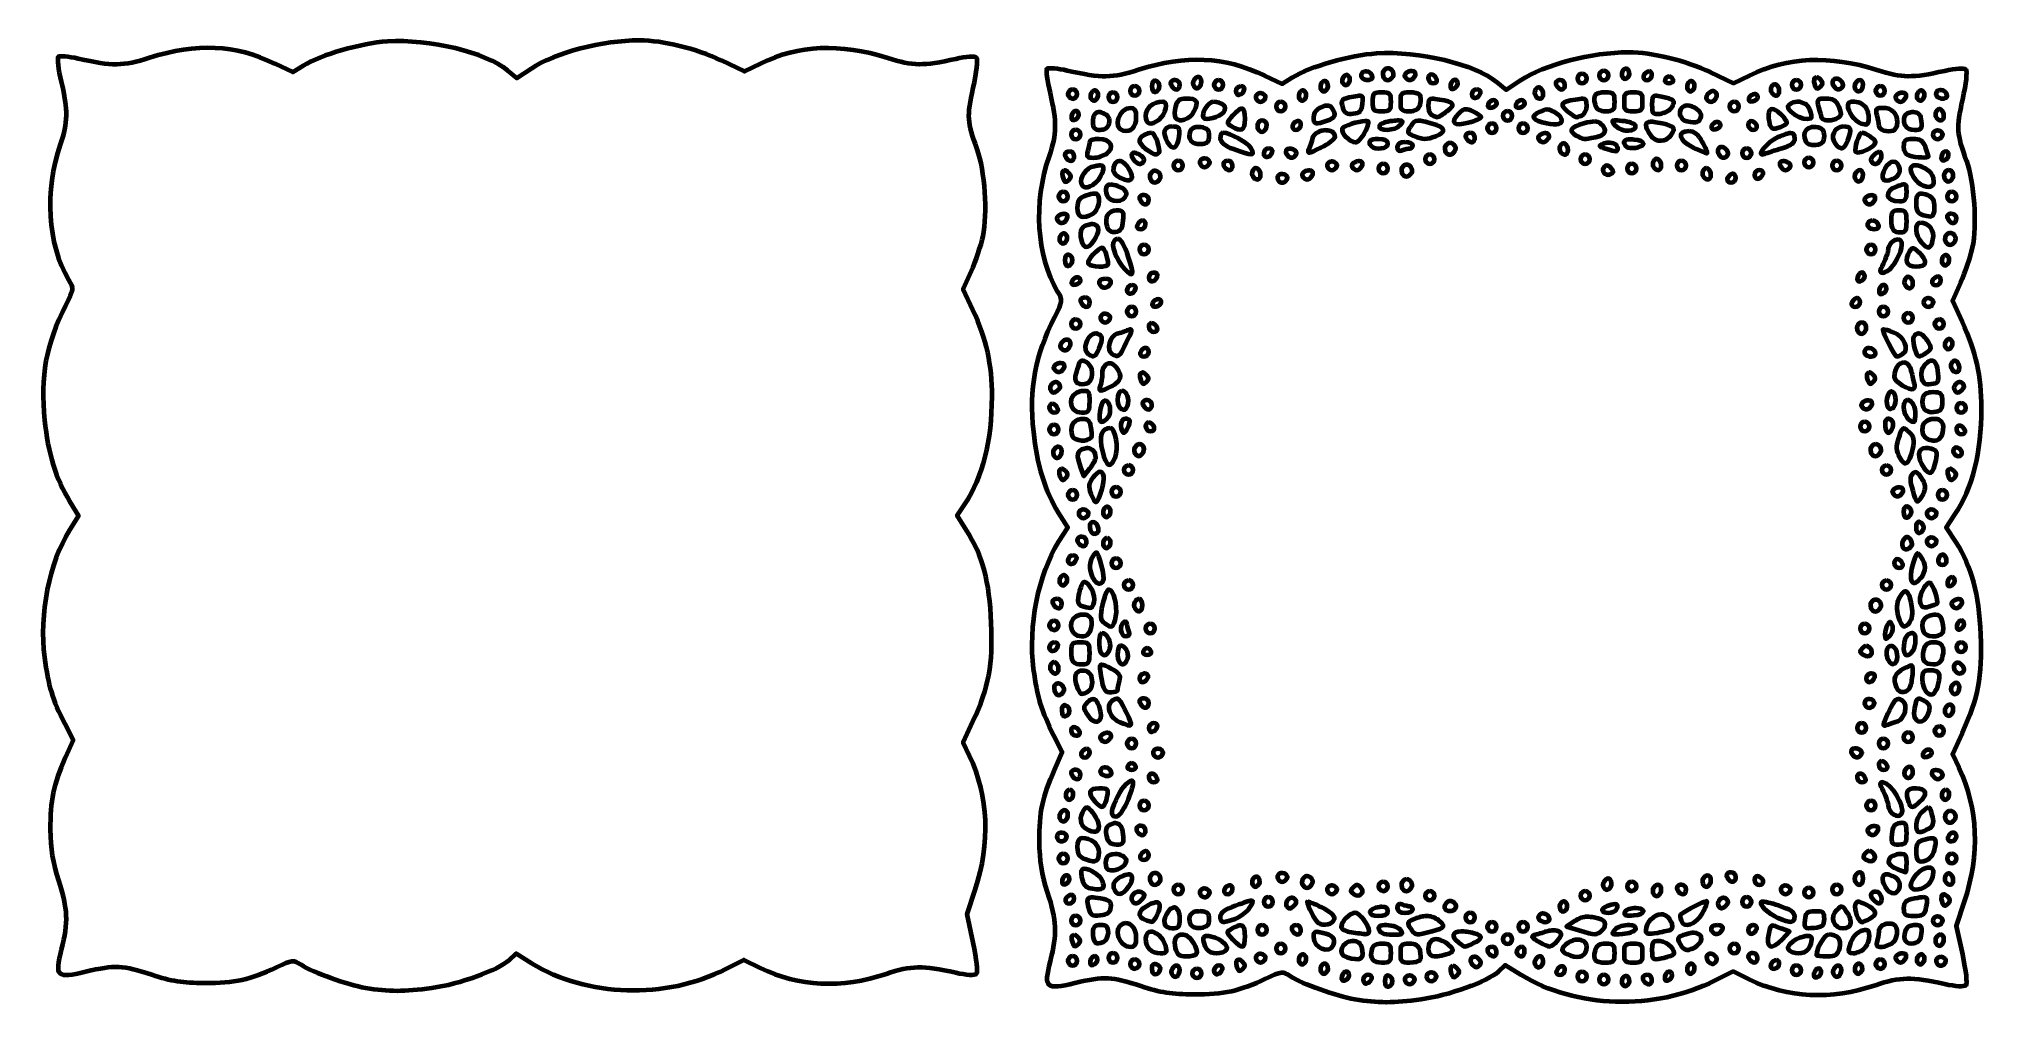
# Model space of a CAD drawing. Header units: centimetres. Extents: x -25.2 to 25.1, y -12.7 to 12.5.
import ezdxf

# ---------------------------------------------------------------- set-up
doc = ezdxf.new("R2010")
doc.units = ezdxf.units.CM
doc.header["$MEASUREMENT"] = 0
doc.layers.add('Layer 1', color=7, linetype='Continuous')

msp = doc.modelspace()

# ---------------------------------------------------------------- linework, layer by layer
at = {"layer": 'Layer 1', "color": 72, "lineweight": 90}
for points, knots in [([(-16.74963, -12.07904), (-17.22502, -11.99967), (-18.11154, -11.68158), (-18.41921, -11.47999), (-18.41921, -11.47999), (-18.61812, -11.34965), (-18.64496, -11.35253), (-19.05921, -11.54868), (-19.05921, -11.54868), (-19.72765, -11.86517), (-20.13439, -11.95327), (-20.92012, -11.95174), (-20.92012, -11.95174), (-21.48376, -11.95063), (-21.78722, -11.90323), (-22.28823, -11.738), (-22.28823, -11.738), (-23.05081, -11.4865), (-23.22945, -11.47818), (-23.99948, -11.65828), (-23.99948, -11.65828), (-24.75973, -11.8361), (-24.80941, -11.79151), (-24.63311, -11.08962), (-24.63311, -11.08962), (-24.45329, -10.37379), (-24.46682, -10.04343), (-24.70628, -9.30158), (-24.70628, -9.30158), (-24.85572, -8.8386), (-24.91303, -8.48148), (-24.91791, -7.98265), (-24.91791, -7.98265), (-24.92521, -7.23742), (-24.83718, -6.81676), (-24.52848, -6.12165), (-24.52848, -6.12165), (-24.52848, -6.12165), (-24.32745, -5.66899), (-24.32745, -5.66899), (-24.32745, -5.66899), (-24.32745, -5.66899), (-24.54375, -5.24214), (-24.54375, -5.24214), (-24.54375, -5.24214), (-24.8655, -4.6072), (-24.96938, -4.2665), (-25.06861, -3.52078), (-25.06861, -3.52078), (-25.21397, -2.42853), (-24.94323, -1.05332), (-24.42063, -0.22926), (-24.42063, -0.22926), (-24.42063, -0.22926), (-24.18453, 0.14303), (-24.18453, 0.14303), (-24.18453, 0.14303), (-24.18453, 0.14303), (-24.42176, 0.52653), (-24.42176, 0.52653), (-24.42176, 0.52653), (-24.76653, 1.08388), (-24.97884, 1.77337), (-25.06683, 2.62142), (-25.06683, 2.62142), (-25.18459, 3.75632), (-25.0324, 4.58719), (-24.52222, 5.59476), (-24.52222, 5.59476), (-24.31157, 6.01077), (-24.3097, 6.02713), (-24.44614, 6.25811), (-24.44614, 6.25811), (-24.99344, 7.18462), (-25.07735, 8.55604), (-24.66082, 9.76673), (-24.66082, 9.76673), (-24.46502, 10.33582), (-24.46024, 10.64186), (-24.63547, 11.39108), (-24.63547, 11.39108), (-24.71039, 11.7114), (-24.74588, 11.99929), (-24.71434, 12.03083), (-24.71434, 12.03083), (-24.68279, 12.06237), (-24.44994, 12.0416), (-24.19689, 11.98467), (-24.19689, 11.98467), (-23.29762, 11.78236), (-23.04366, 11.78508), (-22.34915, 12.00447), (-22.34915, 12.00447), (-21.1157, 12.39412), (-20.13507, 12.34918), (-19.09188, 11.8552), (-19.09188, 11.8552), (-19.09188, 11.8552), (-18.63176, 11.63732), (-18.63176, 11.63732), (-18.63176, 11.63732), (-18.63176, 11.63732), (-18.36759, 11.80041), (-18.36759, 11.80041), (-18.36759, 11.80041), (-17.89873, 12.08987), (-16.8746, 12.38472), (-16.18483, 12.42882), (-16.18483, 12.42882), (-15.09528, 12.49849), (-13.62399, 12.14468), (-13.07208, 11.68027), (-13.07208, 11.68027), (-13.07208, 11.68027), (-12.83162, 11.47794), (-12.83162, 11.47794), (-12.83162, 11.47794), (-12.83162, 11.47794), (-12.46193, 11.72281), (-12.46193, 11.72281), (-12.46193, 11.72281), (-11.83182, 12.14018), (-10.61384, 12.45833), (-9.65335, 12.45645), (-9.65335, 12.45645), (-9.03562, 12.45524), (-8.19118, 12.24755), (-7.53289, 11.93493), (-7.53289, 11.93493), (-7.53289, 11.93493), (-6.93687, 11.65188), (-6.93687, 11.65188), (-6.93687, 11.65188), (-6.93687, 11.65188), (-6.52272, 11.85451), (-6.52272, 11.85451), (-6.52272, 11.85451), (-5.53029, 12.34006), (-4.45237, 12.38777), (-3.22369, 12.00052), (-3.22369, 12.00052), (-2.55509, 11.7898), (-2.31361, 11.78646), (-1.46068, 11.97613), (-1.46068, 11.97613), (-1.18466, 12.03751), (-0.96429, 12.0504), (-0.92164, 12.00766), (-0.92164, 12.00766), (-0.87909, 11.96501), (-0.91413, 11.64541), (-1.0071, 11.22839), (-1.0071, 11.22839), (-1.17314, 10.48362), (-1.16466, 10.35229), (-0.90467, 9.64177), (-0.90467, 9.64177), (-0.703, 9.09063), (-0.62773, 7.97322), (-0.75295, 7.38934), (-0.75295, 7.38934), (-0.80421, 7.15033), (-0.94072, 6.74406), (-1.05629, 6.48653), (-1.05629, 6.48653), (-1.05629, 6.48653), (-1.26642, 6.01829), (-1.26642, 6.01829), (-1.26642, 6.01829), (-1.26642, 6.01829), (-1.01717, 5.47609), (-1.01717, 5.47609), (-1.01717, 5.47609), (-0.65607, 4.69058), (-0.51923, 4.07394), (-0.51923, 3.23223), (-0.51923, 3.23223), (-0.51923, 2.08891), (-0.75252, 1.16302), (-1.2177, 0.46009), (-1.2177, 0.46009), (-1.2177, 0.46009), (-1.42352, 0.14906), (-1.42352, 0.14906), (-1.42352, 0.14906), (-1.42352, 0.14906), (-1.17933, -0.23497), (-1.17933, -0.23497), (-1.17933, -0.23497), (-0.75953, -0.89518), (-0.58411, -1.55362), (-0.54026, -2.63356), (-0.54026, -2.63356), (-0.49571, -3.73116), (-0.59672, -4.27269), (-1.01572, -5.18279), (-1.01572, -5.18279), (-1.01572, -5.18279), (-1.26432, -5.72273), (-1.26432, -5.72273), (-1.26432, -5.72273), (-1.26432, -5.72273), (-1.09952, -6.07332), (-1.09952, -6.07332), (-1.09952, -6.07332), (-0.60329, -7.12903), (-0.55474, -8.32029), (-0.95818, -9.54189), (-0.95818, -9.54189), (-0.95818, -9.54189), (-1.16748, -10.17566), (-1.16748, -10.17566), (-1.16748, -10.17566), (-1.16748, -10.17566), (-1.00831, -10.90997), (-1.00831, -10.90997), (-1.00831, -10.90997), (-0.91417, -11.3443), (-0.87868, -11.67383), (-0.92146, -11.71661), (-0.92146, -11.71661), (-0.96424, -11.75939), (-1.18451, -11.74629), (-1.46066, -11.68454), (-1.46066, -11.68454), (-2.31897, -11.49264), (-2.61166, -11.49751), (-3.2574, -11.7144), (-3.2574, -11.7144), (-4.41349, -12.10271), (-5.52747, -12.0504), (-6.52816, -11.5608), (-6.52816, -11.5608), (-6.52816, -11.5608), (-6.94778, -11.3555), (-6.94778, -11.3555), (-6.94778, -11.3555), (-6.94778, -11.3555), (-7.41531, -11.59146), (-7.41531, -11.59146), (-7.41531, -11.59146), (-8.981, -12.38165), (-11.01708, -12.32002), (-12.44876, -11.4391), (-12.44876, -11.4391), (-12.44876, -11.4391), (-12.85117, -11.19149), (-12.85117, -11.19149), (-12.85117, -11.19149), (-12.85117, -11.19149), (-13.03303, -11.36234), (-13.03303, -11.36234), (-13.03303, -11.36234), (-13.30456, -11.61743), (-14.3177, -11.98147), (-15.03098, -12.08024), (-15.03098, -12.08024), (-15.74564, -12.1792), (-16.15131, -12.17892), (-16.74959, -12.07902), (-16.74959, -12.07902), (-16.74959, -12.07902), (-16.74963, -12.07904), (-16.74963, -12.07904)], [0, 0, 0, 0, 0.01492537, 0.01492537, 0.01492537, 0.01492537, 0.02985075, 0.02985075, 0.02985075, 0.02985075, 0.04477612, 0.04477612, 0.04477612, 0.04477612, 0.05970149, 0.05970149, 0.05970149, 0.05970149, 0.07462687, 0.07462687, 0.07462687, 0.07462687, 0.08955224, 0.08955224, 0.08955224, 0.08955224, 0.10447761, 0.10447761, 0.10447761, 0.10447761, 0.11940299, 0.11940299, 0.11940299, 0.11940299, 0.13432836, 0.13432836, 0.13432836, 0.13432836, 0.14925373, 0.14925373, 0.14925373, 0.14925373, 0.1641791, 0.1641791, 0.1641791, 0.1641791, 0.17910448, 0.17910448, 0.17910448, 0.17910448, 0.19402985, 0.19402985, 0.19402985, 0.19402985, 0.20895522, 0.20895522, 0.20895522, 0.20895522, 0.2238806, 0.2238806, 0.2238806, 0.2238806, 0.23880597, 0.23880597, 0.23880597, 0.23880597, 0.25373134, 0.25373134, 0.25373134, 0.25373134, 0.26865672, 0.26865672, 0.26865672, 0.26865672, 0.28358209, 0.28358209, 0.28358209, 0.28358209, 0.29850746, 0.29850746, 0.29850746, 0.29850746, 0.31343284, 0.31343284, 0.31343284, 0.31343284, 0.32835821, 0.32835821, 0.32835821, 0.32835821, 0.34328358, 0.34328358, 0.34328358, 0.34328358, 0.35820896, 0.35820896, 0.35820896, 0.35820896, 0.37313433, 0.37313433, 0.37313433, 0.37313433, 0.3880597, 0.3880597, 0.3880597, 0.3880597, 0.40298507, 0.40298507, 0.40298507, 0.40298507, 0.41791045, 0.41791045, 0.41791045, 0.41791045, 0.43283582, 0.43283582, 0.43283582, 0.43283582, 0.44776119, 0.44776119, 0.44776119, 0.44776119, 0.46268657, 0.46268657, 0.46268657, 0.46268657, 0.47761194, 0.47761194, 0.47761194, 0.47761194, 0.49253731, 0.49253731, 0.49253731, 0.49253731, 0.50746269, 0.50746269, 0.50746269, 0.50746269, 0.52238806, 0.52238806, 0.52238806, 0.52238806, 0.53731343, 0.53731343, 0.53731343, 0.53731343, 0.55223881, 0.55223881, 0.55223881, 0.55223881, 0.56716418, 0.56716418, 0.56716418, 0.56716418, 0.58208955, 0.58208955, 0.58208955, 0.58208955, 0.59701493, 0.59701493, 0.59701493, 0.59701493, 0.6119403, 0.6119403, 0.6119403, 0.6119403, 0.62686567, 0.62686567, 0.62686567, 0.62686567, 0.64179104, 0.64179104, 0.64179104, 0.64179104, 0.65671642, 0.65671642, 0.65671642, 0.65671642, 0.67164179, 0.67164179, 0.67164179, 0.67164179, 0.68656716, 0.68656716, 0.68656716, 0.68656716, 0.70149254, 0.70149254, 0.70149254, 0.70149254, 0.71641791, 0.71641791, 0.71641791, 0.71641791, 0.73134328, 0.73134328, 0.73134328, 0.73134328, 0.74626866, 0.74626866, 0.74626866, 0.74626866, 0.76119403, 0.76119403, 0.76119403, 0.76119403, 0.7761194, 0.7761194, 0.7761194, 0.7761194, 0.79104478, 0.79104478, 0.79104478, 0.79104478, 0.80597015, 0.80597015, 0.80597015, 0.80597015, 0.82089552, 0.82089552, 0.82089552, 0.82089552, 0.8358209, 0.8358209, 0.8358209, 0.8358209, 0.85074627, 0.85074627, 0.85074627, 0.85074627, 0.86567164, 0.86567164, 0.86567164, 0.86567164, 0.88059701, 0.88059701, 0.88059701, 0.88059701, 0.89552239, 0.89552239, 0.89552239, 0.89552239, 0.91044776, 0.91044776, 0.91044776, 0.91044776, 0.92537313, 0.92537313, 0.92537313, 0.92537313, 0.94029851, 0.94029851, 0.94029851, 0.94029851, 0.95522388, 0.95522388, 0.95522388, 0.95522388, 0.97014925, 0.97014925, 0.97014925, 0.97014925, 1, 1, 1, 1]), ([(15.97372, 12.15449), (15.01323, 12.15637), (13.79512, 11.83764), (13.165, 11.42027), (13.165, 11.42027), (13.165, 11.42027), (12.79541, 11.17553), (12.79541, 11.17553), (12.79541, 11.17553), (12.79541, 11.17553), (12.5548, 11.3781), (12.5548, 11.3781), (12.5548, 11.3781), (12.0029, 11.8425), (10.53138, 12.19604), (9.44182, 12.12637), (9.44182, 12.12637), (8.75205, 12.08227), (7.72787, 11.78745), (7.25901, 11.49798), (7.25901, 11.49798), (7.25901, 11.49798), (6.99525, 11.3351), (6.99525, 11.3351), (6.99525, 11.3351), (6.99525, 11.3351), (6.53471, 11.55256), (6.53471, 11.55256), (6.53471, 11.55256), (5.49151, 12.04654), (4.5113, 12.09186), (3.27785, 11.70221), (3.27785, 11.70221), (2.58334, 11.48282), (2.32917, 11.48005), (1.4299, 11.68237), (1.4299, 11.68237), (1.17685, 11.7393), (0.94386, 11.76022), (0.91231, 11.72867), (0.91231, 11.72867), (0.88077, 11.69713), (0.91677, 11.40903), (0.99169, 11.08871), (0.99169, 11.08871), (1.16692, 10.33949), (1.16186, 10.03309), (0.96606, 9.464), (0.96606, 9.464), (0.54953, 8.25332), (0.63291, 6.8823), (1.18021, 5.95579), (1.18021, 5.95579), (1.31665, 5.72481), (1.31479, 5.70869), (1.10414, 5.29268), (1.10414, 5.29268), (0.59396, 4.28511), (0.44234, 3.45432), (0.56009, 2.31942), (0.56009, 2.31942), (0.64808, 1.47137), (0.86025, 0.7816), (1.20501, 0.22425), (1.20501, 0.22425), (1.20501, 0.22425), (1.44231, -0.1594), (1.44231, -0.1594), (1.44231, -0.1594), (1.44231, -0.1594), (1.20584, -0.53147), (1.20584, -0.53147), (1.20584, -0.53147), (0.68324, -1.35552), (0.41308, -2.73081), (0.55844, -3.82305), (0.55844, -3.82305), (0.65767, -4.56877), (0.7609, -4.90956), (1.08265, -5.5445), (1.08265, -5.5445), (1.08265, -5.5445), (1.29928, -5.97114), (1.29928, -5.97114), (1.29928, -5.97114), (1.29928, -5.97114), (1.09836, -6.42424), (1.09836, -6.42424), (1.09836, -6.42424), (0.78966, -7.11935), (0.70163, -7.54019), (0.70893, -8.28542), (0.70893, -8.28542), (0.71381, -8.78426), (0.77115, -9.14122), (0.9206, -9.6042), (0.9206, -9.6042), (1.16006, -10.34605), (1.17318, -10.67596), (0.99336, -11.39179), (0.99336, -11.39179), (0.81706, -12.09368), (0.86728, -12.13846), (1.62753, -11.96064), (1.62753, -11.96064), (2.39756, -11.78054), (2.57565, -11.78852), (3.33823, -12.04002), (3.33823, -12.04002), (3.83925, -12.20525), (4.14299, -12.25307), (4.70662, -12.25417), (4.70662, -12.25417), (5.49235, -12.2557), (5.89935, -12.16717), (6.5678, -11.85068), (6.5678, -11.85068), (6.98206, -11.65453), (7.00885, -11.65172), (7.20776, -11.78205), (7.20776, -11.78205), (7.51543, -11.98364), (8.40173, -12.30212), (8.87712, -12.3815), (8.87712, -12.3815), (9.4754, -12.48139), (9.88142, -12.48129), (10.59608, -12.38233), (10.59608, -12.38233), (11.30936, -12.28356), (12.32215, -11.91974), (12.59368, -11.66465), (12.59368, -11.66465), (12.59368, -11.66465), (12.77558, -11.4935), (12.77558, -11.4935), (12.77558, -11.4935), (12.77558, -11.4935), (13.17824, -11.74155), (13.17824, -11.74155), (13.17824, -11.74155), (14.60991, -12.62246), (16.64542, -12.68387), (18.21111, -11.89369), (18.21111, -11.89369), (18.21111, -11.89369), (18.67909, -11.65805), (18.67909, -11.65805), (18.67909, -11.65805), (18.67909, -11.65805), (19.09829, -11.8631), (19.09829, -11.8631), (19.09829, -11.8631), (20.09898, -12.35269), (21.21311, -12.4052), (22.3692, -12.01689), (22.3692, -12.01689), (23.01494, -11.79999), (23.30757, -11.79522), (24.16589, -11.98712), (24.16589, -11.98712), (24.44205, -12.04887), (24.6622, -12.06214), (24.70498, -12.01937), (24.70498, -12.01937), (24.74777, -11.97659), (24.7123, -11.64672), (24.61816, -11.21239), (24.61816, -11.21239), (24.61816, -11.21239), (24.45941, -10.47817), (24.45941, -10.47817), (24.45941, -10.47817), (24.45941, -10.47817), (24.6686, -9.844), (24.6686, -9.844), (24.6686, -9.844), (25.07204, -8.6224), (25.02344, -7.43118), (24.52721, -6.37548), (24.52721, -6.37548), (24.52721, -6.37548), (24.36267, -6.02491), (24.36267, -6.02491), (24.36267, -6.02491), (24.36267, -6.02491), (24.61072, -5.48499), (24.61072, -5.48499), (24.61072, -5.48499), (25.02972, -4.57489), (25.13069, -4.0335), (25.08614, -2.93589), (25.08614, -2.93589), (25.0423, -1.85596), (24.86681, -1.19749), (24.44701, -0.53728), (24.44701, -0.53728), (24.44701, -0.53728), (24.2031, -0.15363), (24.2031, -0.15363), (24.2031, -0.15363), (24.2031, -0.15363), (24.40898, 0.15808), (24.40898, 0.15808), (24.40898, 0.15808), (24.87416, 0.86101), (25.10765, 1.78627), (25.10765, 2.92959), (25.10765, 2.92959), (25.10765, 3.7713), (24.971, 4.38807), (24.6099, 5.17359), (24.6099, 5.17359), (24.6099, 5.17359), (24.3602, 5.71599), (24.3602, 5.71599), (24.3602, 5.71599), (24.3602, 5.71599), (24.57021, 6.18397), (24.57021, 6.18397), (24.57021, 6.18397), (24.68578, 6.4415), (24.82239, 6.84785), (24.87365, 7.08686), (24.87365, 7.08686), (24.99887, 7.67074), (24.92401, 8.78798), (24.72234, 9.33913), (24.72234, 9.33913), (24.46235, 10.04965), (24.45378, 10.18103), (24.61981, 10.9258), (24.61981, 10.9258), (24.71278, 11.34282), (24.74753, 11.66285), (24.70497, 11.70549), (24.70497, 11.70549), (24.66232, 11.74823), (24.4419, 11.73545), (24.16588, 11.67407), (24.16588, 11.67407), (23.31295, 11.4844), (23.0717, 11.48732), (22.40309, 11.69805), (22.40309, 11.69805), (21.1744, 12.08529), (20.09649, 12.03725), (19.10407, 11.5517), (19.10407, 11.5517), (19.10407, 11.5517), (18.68984, 11.34916), (18.68984, 11.34916), (18.68984, 11.34916), (18.68984, 11.34916), (18.0937, 11.63276), (18.0937, 11.63276), (18.0937, 11.63276), (17.43541, 11.94538), (16.59145, 12.15327), (15.97373, 12.15449), (15.97373, 12.15449), (15.97373, 12.15449), (15.97372, 12.15449), (15.97372, 12.15449)], [0, 0, 0, 0, 0.01492537, 0.01492537, 0.01492537, 0.01492537, 0.02985075, 0.02985075, 0.02985075, 0.02985075, 0.04477612, 0.04477612, 0.04477612, 0.04477612, 0.05970149, 0.05970149, 0.05970149, 0.05970149, 0.07462687, 0.07462687, 0.07462687, 0.07462687, 0.08955224, 0.08955224, 0.08955224, 0.08955224, 0.10447761, 0.10447761, 0.10447761, 0.10447761, 0.11940299, 0.11940299, 0.11940299, 0.11940299, 0.13432836, 0.13432836, 0.13432836, 0.13432836, 0.14925373, 0.14925373, 0.14925373, 0.14925373, 0.1641791, 0.1641791, 0.1641791, 0.1641791, 0.17910448, 0.17910448, 0.17910448, 0.17910448, 0.19402985, 0.19402985, 0.19402985, 0.19402985, 0.20895522, 0.20895522, 0.20895522, 0.20895522, 0.2238806, 0.2238806, 0.2238806, 0.2238806, 0.23880597, 0.23880597, 0.23880597, 0.23880597, 0.25373134, 0.25373134, 0.25373134, 0.25373134, 0.26865672, 0.26865672, 0.26865672, 0.26865672, 0.28358209, 0.28358209, 0.28358209, 0.28358209, 0.29850746, 0.29850746, 0.29850746, 0.29850746, 0.31343284, 0.31343284, 0.31343284, 0.31343284, 0.32835821, 0.32835821, 0.32835821, 0.32835821, 0.34328358, 0.34328358, 0.34328358, 0.34328358, 0.35820896, 0.35820896, 0.35820896, 0.35820896, 0.37313433, 0.37313433, 0.37313433, 0.37313433, 0.3880597, 0.3880597, 0.3880597, 0.3880597, 0.40298507, 0.40298507, 0.40298507, 0.40298507, 0.41791045, 0.41791045, 0.41791045, 0.41791045, 0.43283582, 0.43283582, 0.43283582, 0.43283582, 0.44776119, 0.44776119, 0.44776119, 0.44776119, 0.46268657, 0.46268657, 0.46268657, 0.46268657, 0.47761194, 0.47761194, 0.47761194, 0.47761194, 0.49253731, 0.49253731, 0.49253731, 0.49253731, 0.50746269, 0.50746269, 0.50746269, 0.50746269, 0.52238806, 0.52238806, 0.52238806, 0.52238806, 0.53731343, 0.53731343, 0.53731343, 0.53731343, 0.55223881, 0.55223881, 0.55223881, 0.55223881, 0.56716418, 0.56716418, 0.56716418, 0.56716418, 0.58208955, 0.58208955, 0.58208955, 0.58208955, 0.59701493, 0.59701493, 0.59701493, 0.59701493, 0.6119403, 0.6119403, 0.6119403, 0.6119403, 0.62686567, 0.62686567, 0.62686567, 0.62686567, 0.64179104, 0.64179104, 0.64179104, 0.64179104, 0.65671642, 0.65671642, 0.65671642, 0.65671642, 0.67164179, 0.67164179, 0.67164179, 0.67164179, 0.68656716, 0.68656716, 0.68656716, 0.68656716, 0.70149254, 0.70149254, 0.70149254, 0.70149254, 0.71641791, 0.71641791, 0.71641791, 0.71641791, 0.73134328, 0.73134328, 0.73134328, 0.73134328, 0.74626866, 0.74626866, 0.74626866, 0.74626866, 0.76119403, 0.76119403, 0.76119403, 0.76119403, 0.7761194, 0.7761194, 0.7761194, 0.7761194, 0.79104478, 0.79104478, 0.79104478, 0.79104478, 0.80597015, 0.80597015, 0.80597015, 0.80597015, 0.82089552, 0.82089552, 0.82089552, 0.82089552, 0.8358209, 0.8358209, 0.8358209, 0.8358209, 0.85074627, 0.85074627, 0.85074627, 0.85074627, 0.86567164, 0.86567164, 0.86567164, 0.86567164, 0.88059701, 0.88059701, 0.88059701, 0.88059701, 0.89552239, 0.89552239, 0.89552239, 0.89552239, 0.91044776, 0.91044776, 0.91044776, 0.91044776, 0.92537313, 0.92537313, 0.92537313, 0.92537313, 0.94029851, 0.94029851, 0.94029851, 0.94029851, 0.95522388, 0.95522388, 0.95522388, 0.95522388, 0.97014925, 0.97014925, 0.97014925, 0.97014925, 1, 1, 1, 1]), ([(9.1698, 11.65343), (9.25158, 11.65219), (9.33434, 11.58941), (9.33434, 11.50791), (9.33434, 11.50791), (9.33434, 11.40998), (9.11612, 11.40933), (9.0557, 11.50708), (9.0557, 11.50708), (9.03024, 11.54828), (9.04627, 11.60413), (9.09125, 11.63193), (9.09125, 11.63193), (9.11526, 11.64677), (9.14254, 11.65384), (9.1698, 11.65343)], [0, 0, 0, 0, 0.2, 0.2, 0.2, 0.2, 0.4, 0.4, 0.4, 0.4, 0.6, 0.6, 0.6, 0.6, 1, 1, 1, 1]), ([(9.73865, 11.73446), (9.83406, 11.73173), (9.92405, 11.62013), (9.86185, 11.51949), (9.86185, 11.51949), (9.83211, 11.47137), (9.77522, 11.43185), (9.73617, 11.43185), (9.73617, 11.43185), (9.61187, 11.43185), (9.55401, 11.60357), (9.64687, 11.69643), (9.64687, 11.69643), (9.67462, 11.72418), (9.70684, 11.73537), (9.73865, 11.73446)], [0, 0, 0, 0, 0.2, 0.2, 0.2, 0.2, 0.4, 0.4, 0.4, 0.4, 0.6, 0.6, 0.6, 0.6, 1, 1, 1, 1]), ([(10.3596, 11.66583), (10.44528, 11.66683), (10.47964, 11.60771), (10.42409, 11.51783), (10.42409, 11.51783), (10.35726, 11.4097), (10.24376, 11.40732), (10.17852, 11.51287), (10.17852, 11.51287), (10.15097, 11.55744), (10.18678, 11.61622), (10.2579, 11.64351), (10.2579, 11.64351), (10.29642, 11.65829), (10.33104, 11.6655), (10.3596, 11.66583)], [0, 0, 0, 0, 0.2, 0.2, 0.2, 0.2, 0.4, 0.4, 0.4, 0.4, 0.6, 0.6, 0.6, 0.6, 1, 1, 1, 1]), ([(14.76656, 11.59307), (14.83295, 11.59307), (14.88728, 11.53875), (14.88728, 11.47235), (14.88728, 11.47235), (14.88728, 11.40596), (14.83295, 11.35163), (14.76656, 11.35163), (14.76656, 11.35163), (14.70017, 11.35163), (14.64584, 11.40595), (14.64584, 11.47235), (14.64584, 11.47235), (14.64584, 11.53874), (14.70016, 11.59307), (14.76656, 11.59307)], [0, 0, 0, 0, 0.2, 0.2, 0.2, 0.2, 0.4, 0.4, 0.4, 0.4, 0.6, 0.6, 0.6, 0.6, 1, 1, 1, 1]), ([(15.32963, 11.67328), (15.39602, 11.67328), (15.45035, 11.61896), (15.45035, 11.55256), (15.45035, 11.55256), (15.45035, 11.48617), (15.39603, 11.43184), (15.32963, 11.43184), (15.32963, 11.43184), (15.26324, 11.43184), (15.20891, 11.48616), (15.20891, 11.55256), (15.20891, 11.55256), (15.20891, 11.61895), (15.26323, 11.67328), (15.32963, 11.67328)], [0, 0, 0, 0, 0.2, 0.2, 0.2, 0.2, 0.4, 0.4, 0.4, 0.4, 0.6, 0.6, 0.6, 0.6, 1, 1, 1, 1]), ([(15.90096, 11.72454), (15.92752, 11.72601), (15.95181, 11.70871), (15.97372, 11.67328), (15.97372, 11.67328), (16.00584, 11.6213), (15.99566, 11.54226), (15.9514, 11.49799), (15.9514, 11.49799), (15.89775, 11.44434), (15.85143, 11.44905), (15.81249, 11.51205), (15.81249, 11.51205), (15.78037, 11.56403), (15.79055, 11.64307), (15.83481, 11.68734), (15.83481, 11.68734), (15.85828, 11.71081), (15.8803, 11.7234), (15.90096, 11.72455), (15.90096, 11.72455), (15.90096, 11.72455), (15.90096, 11.72454), (15.90096, 11.72454)], [0, 0, 0, 0, 0.14285714, 0.14285714, 0.14285714, 0.14285714, 0.28571429, 0.28571429, 0.28571429, 0.28571429, 0.42857143, 0.42857143, 0.42857143, 0.42857143, 0.57142857, 0.57142857, 0.57142857, 0.57142857, 0.71428571, 0.71428571, 0.71428571, 0.71428571, 1, 1, 1, 1]), ([(16.50041, 11.65839), (16.54385, 11.66094), (16.5773, 11.62049), (16.5773, 11.55917), (16.5773, 11.55917), (16.5773, 11.48909), (16.51922, 11.43184), (16.44914, 11.43184), (16.44914, 11.43184), (16.30702, 11.43184), (16.33216, 11.60534), (16.48139, 11.65508), (16.48139, 11.65508), (16.48796, 11.65727), (16.4942, 11.65802), (16.50041, 11.65839)], [0, 0, 0, 0, 0.2, 0.2, 0.2, 0.2, 0.4, 0.4, 0.4, 0.4, 0.6, 0.6, 0.6, 0.6, 1, 1, 1, 1]), ([(1.56799, 11.19041), (1.63438, 11.19041), (1.68871, 11.13609), (1.68871, 11.06969), (1.68871, 11.06969), (1.68871, 11.0033), (1.63439, 10.94897), (1.56799, 10.94897), (1.56799, 10.94897), (1.5016, 10.94897), (1.44727, 11.00329), (1.44727, 11.06969), (1.44727, 11.06969), (1.44727, 11.13608), (1.50159, 11.19041), (1.56799, 11.19041)], [0, 0, 0, 0, 0.2, 0.2, 0.2, 0.2, 0.4, 0.4, 0.4, 0.4, 0.6, 0.6, 0.6, 0.6, 1, 1, 1, 1]), ([(2.13932, 11.16064), (2.16588, 11.16211), (2.19018, 11.14564), (2.21208, 11.1102), (2.21208, 11.1102), (2.2442, 11.05822), (2.23402, 10.97918), (2.18976, 10.93491), (2.18976, 10.93491), (2.13611, 10.88126), (2.08979, 10.88597), (2.05085, 10.94897), (2.05085, 10.94897), (2.01873, 11.00095), (2.02891, 11.07999), (2.07317, 11.12426), (2.07317, 11.12426), (2.09664, 11.14773), (2.11866, 11.1595), (2.13932, 11.16064)], [0, 0, 0, 0, 0.16666667, 0.16666667, 0.16666667, 0.16666667, 0.33333333, 0.33333333, 0.33333333, 0.33333333, 0.5, 0.5, 0.5, 0.5, 0.66666667, 0.66666667, 0.66666667, 0.66666667, 1, 1, 1, 1]), ([(2.61392, 11.11021), (2.68032, 11.11021), (2.73464, 11.05589), (2.73464, 10.98949), (2.73464, 10.98949), (2.73464, 10.9231), (2.68032, 10.86877), (2.61392, 10.86877), (2.61392, 10.86877), (2.54753, 10.86877), (2.4932, 10.92309), (2.4932, 10.98949), (2.4932, 10.98949), (2.4932, 11.05588), (2.54752, 11.11021), (2.61392, 11.11021)], [0, 0, 0, 0, 0.2, 0.2, 0.2, 0.2, 0.4, 0.4, 0.4, 0.4, 0.6, 0.6, 0.6, 0.6, 1, 1, 1, 1]), ([(3.17781, 11.27061), (3.2442, 11.27061), (3.29853, 11.21629), (3.29853, 11.14989), (3.29853, 11.14989), (3.29853, 11.0835), (3.2442, 11.02917), (3.17781, 11.02917), (3.17781, 11.02917), (3.11142, 11.02917), (3.05709, 11.08349), (3.05709, 11.14989), (3.05709, 11.14989), (3.05709, 11.21628), (3.11141, 11.27061), (3.17781, 11.27061)], [0, 0, 0, 0, 0.2, 0.2, 0.2, 0.2, 0.4, 0.4, 0.4, 0.4, 0.6, 0.6, 0.6, 0.6, 1, 1, 1, 1]), ([(3.68962, 11.41531), (3.69936, 11.41678), (3.70982, 11.41574), (3.72104, 11.412), (3.72104, 11.412), (3.77636, 11.39356), (3.82109, 11.32963), (3.82109, 11.27061), (3.82109, 11.27061), (3.82109, 11.21159), (3.77637, 11.14849), (3.72104, 11.13005), (3.72104, 11.13005), (3.6612, 11.1101), (3.62017, 11.16688), (3.62017, 11.27061), (3.62017, 11.27061), (3.62017, 11.35489), (3.64744, 11.40892), (3.68962, 11.4153), (3.68962, 11.4153), (3.68962, 11.4153), (3.68962, 11.41531), (3.68962, 11.41531)], [0, 0, 0, 0, 0.14285714, 0.14285714, 0.14285714, 0.14285714, 0.28571429, 0.28571429, 0.28571429, 0.28571429, 0.42857143, 0.42857143, 0.42857143, 0.42857143, 0.57142857, 0.57142857, 0.57142857, 0.57142857, 0.71428571, 0.71428571, 0.71428571, 0.71428571, 1, 1, 1, 1]), ([(4.22374, 11.43184), (4.29013, 11.43184), (4.34446, 11.37752), (4.34446, 11.31112), (4.34446, 11.31112), (4.34446, 11.18545), (4.24937, 11.15155), (4.15677, 11.24415), (4.15677, 11.24415), (4.06417, 11.33675), (4.09807, 11.43184), (4.22374, 11.43184)], [0, 0, 0, 0, 0.25, 0.25, 0.25, 0.25, 0.5, 0.5, 0.5, 0.5, 1, 1, 1, 1]), ([(4.81906, 11.50956), (4.86744, 11.51036), (4.90753, 11.47098), (4.90753, 11.39629), (4.90753, 11.39629), (4.90753, 11.33251), (4.87431, 11.2597), (4.83312, 11.23423), (4.83312, 11.23423), (4.73744, 11.1751), (4.64098, 11.32565), (4.70662, 11.43184), (4.70662, 11.43184), (4.739, 11.48423), (4.78144, 11.50894), (4.81907, 11.50956), (4.81907, 11.50956), (4.81907, 11.50956), (4.81906, 11.50956), (4.81906, 11.50956)], [0, 0, 0, 0, 0.16666667, 0.16666667, 0.16666667, 0.16666667, 0.33333333, 0.33333333, 0.33333333, 0.33333333, 0.5, 0.5, 0.5, 0.5, 0.66666667, 0.66666667, 0.66666667, 0.66666667, 1, 1, 1, 1]), ([(5.3507, 11.43184), (5.41709, 11.43184), (5.47142, 11.37752), (5.47142, 11.31112), (5.47142, 11.31112), (5.47142, 11.24473), (5.41709, 11.1904), (5.3507, 11.1904), (5.3507, 11.1904), (5.28431, 11.1904), (5.22998, 11.24472), (5.22998, 11.31112), (5.22998, 11.31112), (5.22998, 11.37751), (5.2843, 11.43184), (5.3507, 11.43184)], [0, 0, 0, 0, 0.2, 0.2, 0.2, 0.2, 0.4, 0.4, 0.4, 0.4, 0.6, 0.6, 0.6, 0.6, 1, 1, 1, 1]), ([(5.92039, 11.27061), (5.99047, 11.27061), (6.03382, 11.22809), (6.0163, 11.17553), (6.0163, 11.17553), (5.96656, 11.02631), (5.79306, 11.00117), (5.79306, 11.14328), (5.79306, 11.14328), (5.79306, 11.21336), (5.8503, 11.27061), (5.92039, 11.27061)], [0, 0, 0, 0, 0.25, 0.25, 0.25, 0.25, 0.5, 0.5, 0.5, 0.5, 1, 1, 1, 1]), ([(6.4355, 11.09119), (6.52223, 11.08987), (6.59989, 11.01654), (6.55456, 10.94319), (6.55456, 10.94319), (6.52909, 10.90199), (6.47619, 10.86878), (6.43715, 10.86878), (6.43715, 10.86878), (6.32444, 10.86878), (6.26529, 11.01325), (6.35529, 11.06887), (6.35529, 11.06887), (6.37539, 11.08129), (6.3966, 11.08825), (6.41813, 11.09037), (6.41813, 11.09037), (6.42396, 11.09094), (6.42971, 11.09128), (6.43549, 11.0912), (6.43549, 11.0912), (6.43549, 11.0912), (6.4355, 11.09119), (6.4355, 11.09119)], [0, 0, 0, 0, 0.14285714, 0.14285714, 0.14285714, 0.14285714, 0.28571429, 0.28571429, 0.28571429, 0.28571429, 0.42857143, 0.42857143, 0.42857143, 0.42857143, 0.57142857, 0.57142857, 0.57142857, 0.57142857, 0.71428571, 0.71428571, 0.71428571, 0.71428571, 1, 1, 1, 1]), ([(7.53104, 11.16064), (7.5576, 11.16211), (7.5819, 11.14564), (7.6038, 11.1102), (7.6038, 11.1102), (7.63592, 11.05822), (7.62574, 10.97918), (7.58148, 10.93491), (7.58148, 10.93491), (7.52783, 10.88126), (7.48151, 10.88597), (7.44257, 10.94897), (7.44257, 10.94897), (7.41045, 11.00095), (7.42064, 11.07999), (7.46489, 11.12426), (7.46489, 11.12426), (7.48836, 11.14773), (7.51038, 11.1595), (7.53104, 11.16064)], [0, 0, 0, 0, 0.16666667, 0.16666667, 0.16666667, 0.16666667, 0.33333333, 0.33333333, 0.33333333, 0.33333333, 0.5, 0.5, 0.5, 0.5, 0.66666667, 0.66666667, 0.66666667, 0.66666667, 1, 1, 1, 1]), ([(8.0941, 11.40208), (8.12066, 11.40355), (8.14496, 11.38708), (8.16686, 11.35164), (8.16686, 11.35164), (8.19898, 11.29966), (8.18962, 11.22062), (8.14536, 11.17635), (8.14536, 11.17635), (8.09171, 11.1227), (8.04539, 11.12741), (8.00645, 11.19041), (8.00645, 11.19041), (7.97432, 11.24239), (7.98368, 11.32143), (8.02795, 11.3657), (8.02795, 11.3657), (8.05142, 11.38917), (8.07344, 11.40094), (8.0941, 11.40208)], [0, 0, 0, 0, 0.16666667, 0.16666667, 0.16666667, 0.16666667, 0.33333333, 0.33333333, 0.33333333, 0.33333333, 0.5, 0.5, 0.5, 0.5, 0.66666667, 0.66666667, 0.66666667, 0.66666667, 1, 1, 1, 1]), ([(8.658, 11.56331), (8.68456, 11.56478), (8.70885, 11.54748), (8.73076, 11.51205), (8.73076, 11.51205), (8.76288, 11.46007), (8.7527, 11.38185), (8.70844, 11.33759), (8.70844, 11.33759), (8.65479, 11.28394), (8.60847, 11.28865), (8.56953, 11.35165), (8.56953, 11.35165), (8.53741, 11.40363), (8.54759, 11.48185), (8.59185, 11.52611), (8.59185, 11.52611), (8.61532, 11.54958), (8.63734, 11.56217), (8.658, 11.56332), (8.658, 11.56332), (8.658, 11.56332), (8.658, 11.56331), (8.658, 11.56331)], [0, 0, 0, 0, 0.14285714, 0.14285714, 0.14285714, 0.14285714, 0.28571429, 0.28571429, 0.28571429, 0.28571429, 0.42857143, 0.42857143, 0.42857143, 0.42857143, 0.57142857, 0.57142857, 0.57142857, 0.57142857, 0.71428571, 0.71428571, 0.71428571, 0.71428571, 1, 1, 1, 1]), ([(9.57577, 11.11021), (9.79037, 11.11021), (9.8172, 11.08338), (9.8172, 10.86878), (9.8172, 10.86878), (9.8172, 10.65418), (9.79037, 10.62735), (9.57577, 10.62735), (9.57577, 10.62735), (9.36117, 10.62735), (9.33434, 10.65418), (9.33434, 10.86878), (9.33434, 10.86878), (9.33434, 11.08338), (9.36117, 11.11021), (9.57577, 11.11021)], [0, 0, 0, 0, 0.2, 0.2, 0.2, 0.2, 0.4, 0.4, 0.4, 0.4, 0.6, 0.6, 0.6, 0.6, 1, 1, 1, 1]), ([(10.29511, 11.11021), (10.57141, 11.11021), (10.63086, 11.04237), (10.56796, 10.80181), (10.56796, 10.80181), (10.53434, 10.67325), (10.46068, 10.62735), (10.29015, 10.62735), (10.29015, 10.62735), (10.08598, 10.62735), (10.05864, 10.65635), (10.05864, 10.86878), (10.05864, 10.86878), (10.05864, 11.08231), (10.08579, 11.11021), (10.29511, 11.11021)], [0, 0, 0, 0, 0.2, 0.2, 0.2, 0.2, 0.4, 0.4, 0.4, 0.4, 0.6, 0.6, 0.6, 0.6, 1, 1, 1, 1]), ([(10.85734, 11.57323), (10.91066, 11.57561), (10.97736, 11.53066), (11.00534, 11.44673), (11.00534, 11.44673), (11.02286, 11.39417), (10.98034, 11.35165), (10.91026, 11.35165), (10.91026, 11.35165), (10.84018, 11.35165), (10.78293, 11.4089), (10.78293, 11.47898), (10.78293, 11.47898), (10.78293, 11.54116), (10.81587, 11.57139), (10.85734, 11.57324), (10.85734, 11.57324), (10.85734, 11.57324), (10.85734, 11.57323), (10.85734, 11.57323)], [0, 0, 0, 0, 0.16666667, 0.16666667, 0.16666667, 0.16666667, 0.33333333, 0.33333333, 0.33333333, 0.33333333, 0.5, 0.5, 0.5, 0.5, 0.66666667, 0.66666667, 0.66666667, 0.66666667, 1, 1, 1, 1]), ([(11.48077, 11.43432), (11.5173, 11.43252), (11.54692, 11.40126), (11.54692, 11.33758), (11.54692, 11.33758), (11.54692, 11.28594), (11.49816, 11.22762), (11.43861, 11.20777), (11.43861, 11.20777), (11.37092, 11.18521), (11.34103, 11.22225), (11.35841, 11.30616), (11.35841, 11.30616), (11.37599, 11.391), (11.43381, 11.43663), (11.48078, 11.43432), (11.48078, 11.43432), (11.48078, 11.43432), (11.48077, 11.43432), (11.48077, 11.43432)], [0, 0, 0, 0, 0.16666667, 0.16666667, 0.16666667, 0.16666667, 0.33333333, 0.33333333, 0.33333333, 0.33333333, 0.5, 0.5, 0.5, 0.5, 0.66666667, 0.66666667, 0.66666667, 0.66666667, 1, 1, 1, 1]), ([(12.03639, 11.19041), (12.10647, 11.19041), (12.14982, 11.14706), (12.1323, 11.0945), (12.1323, 11.0945), (12.08256, 10.94528), (11.90906, 10.92096), (11.90906, 11.06308), (11.90906, 11.06308), (11.90906, 11.13316), (11.96631, 11.19041), (12.03639, 11.19041)], [0, 0, 0, 0, 0.25, 0.25, 0.25, 0.25, 0.5, 0.5, 0.5, 0.5, 1, 1, 1, 1]), ([(13.63216, 11.24002), (13.64907, 11.24201), (13.66714, 11.23788), (13.68508, 11.22679), (13.68508, 11.22679), (13.72628, 11.20132), (13.76032, 11.12851), (13.76032, 11.06473), (13.76032, 11.06473), (13.76032, 10.93194), (13.6334, 10.90944), (13.5594, 11.02918), (13.5594, 11.02918), (13.50608, 11.11546), (13.55889, 11.2314), (13.63216, 11.24002)], [0, 0, 0, 0, 0.2, 0.2, 0.2, 0.2, 0.4, 0.4, 0.4, 0.4, 0.6, 0.6, 0.6, 0.6, 1, 1, 1, 1]), ([(14.20267, 11.43184), (14.26907, 11.43184), (14.32339, 11.37752), (14.32339, 11.31112), (14.32339, 11.31112), (14.32339, 11.18545), (14.2283, 11.15155), (14.1357, 11.24415), (14.1357, 11.24415), (14.0431, 11.33675), (14.07701, 11.43184), (14.20267, 11.43184)], [0, 0, 0, 0, 0.25, 0.25, 0.25, 0.25, 0.5, 0.5, 0.5, 0.5, 1, 1, 1, 1]), ([(15.37428, 11.11021), (15.58361, 11.11021), (15.61158, 11.08231), (15.61158, 10.86878), (15.61158, 10.86878), (15.61158, 10.65634), (15.58342, 10.62735), (15.37924, 10.62735), (15.37924, 10.62735), (15.2087, 10.62735), (15.13504, 10.67325), (15.10143, 10.80181), (15.10143, 10.80181), (15.03852, 11.04238), (15.09798, 11.11021), (15.37428, 11.11021)], [0, 0, 0, 0, 0.2, 0.2, 0.2, 0.2, 0.4, 0.4, 0.4, 0.4, 0.6, 0.6, 0.6, 0.6, 1, 1, 1, 1]), ([(16.09444, 11.11021), (16.30904, 11.11021), (16.33587, 11.08338), (16.33587, 10.86878), (16.33587, 10.86878), (16.33587, 10.65418), (16.30904, 10.62735), (16.09444, 10.62735), (16.09444, 10.62735), (15.87984, 10.62735), (15.85301, 10.65418), (15.85301, 10.86878), (15.85301, 10.86878), (15.85301, 11.08338), (15.87984, 11.11021), (16.09444, 11.11021)], [0, 0, 0, 0, 0.2, 0.2, 0.2, 0.2, 0.4, 0.4, 0.4, 0.4, 0.6, 0.6, 0.6, 0.6, 1, 1, 1, 1]), ([(17.01966, 11.52445), (17.06171, 11.52445), (17.10881, 11.48521), (17.12467, 11.43763), (17.12467, 11.43763), (17.14053, 11.39005), (17.09343, 11.35164), (17.01966, 11.35164), (17.01966, 11.35164), (16.94588, 11.35164), (16.8988, 11.39005), (16.91465, 11.43763), (16.91465, 11.43763), (16.93052, 11.48521), (16.97761, 11.52445), (17.01966, 11.52445)], [0, 0, 0, 0, 0.2, 0.2, 0.2, 0.2, 0.4, 0.4, 0.4, 0.4, 0.6, 0.6, 0.6, 0.6, 1, 1, 1, 1]), ([(17.59099, 11.40208), (17.61755, 11.40355), (17.64184, 11.38708), (17.66375, 11.35164), (17.66375, 11.35164), (17.69587, 11.29966), (17.68569, 11.22062), (17.64143, 11.17635), (17.64143, 11.17635), (17.58778, 11.1227), (17.54146, 11.12741), (17.50252, 11.19041), (17.50252, 11.19041), (17.4704, 11.24239), (17.48058, 11.32143), (17.52484, 11.3657), (17.52484, 11.3657), (17.54831, 11.38917), (17.57033, 11.40094), (17.59099, 11.40208)], [0, 0, 0, 0, 0.16666667, 0.16666667, 0.16666667, 0.16666667, 0.33333333, 0.33333333, 0.33333333, 0.33333333, 0.5, 0.5, 0.5, 0.5, 0.66666667, 0.66666667, 0.66666667, 0.66666667, 1, 1, 1, 1]), ([(18.15075, 11.14411), (18.23574, 11.14781), (18.29181, 11.05415), (18.22682, 10.94898), (18.22682, 10.94898), (18.16524, 10.84934), (18.04987, 10.8449), (17.99118, 10.93988), (17.99118, 10.93988), (17.96692, 10.97913), (17.99784, 11.05299), (18.05981, 11.10442), (18.05981, 11.10442), (18.09117, 11.13045), (18.12243, 11.14287), (18.15076, 11.14411), (18.15076, 11.14411), (18.15076, 11.14411), (18.15075, 11.14411), (18.15075, 11.14411)], [0, 0, 0, 0, 0.16666667, 0.16666667, 0.16666667, 0.16666667, 0.33333333, 0.33333333, 0.33333333, 0.33333333, 0.5, 0.5, 0.5, 0.5, 0.66666667, 0.66666667, 0.66666667, 0.66666667, 1, 1, 1, 1]), ([(19.76223, 11.32105), (19.77529, 11.32044), (19.78846, 11.31614), (19.80192, 11.30782), (19.80192, 11.30782), (19.84312, 11.28235), (19.87633, 11.20954), (19.87633, 11.14576), (19.87633, 11.14576), (19.87633, 11.01297), (19.74941, 10.99047), (19.67541, 11.11021), (19.67541, 11.11021), (19.62208, 11.19649), (19.67573, 11.3116), (19.749, 11.32022), (19.749, 11.32022), (19.75323, 11.32072), (19.75788, 11.32125), (19.76223, 11.32105)], [0, 0, 0, 0, 0.16666667, 0.16666667, 0.16666667, 0.16666667, 0.33333333, 0.33333333, 0.33333333, 0.33333333, 0.5, 0.5, 0.5, 0.5, 0.66666667, 0.66666667, 0.66666667, 0.66666667, 1, 1, 1, 1]), ([(20.31951, 11.43184), (20.38589, 11.43184), (20.44023, 11.37752), (20.44023, 11.31112), (20.44023, 11.31112), (20.44023, 11.24473), (20.3859, 11.1904), (20.31951, 11.1904), (20.31951, 11.1904), (20.25312, 11.1904), (20.19879, 11.24472), (20.19879, 11.31112), (20.19879, 11.31112), (20.19879, 11.37751), (20.25311, 11.43184), (20.31951, 11.43184)], [0, 0, 0, 0, 0.2, 0.2, 0.2, 0.2, 0.4, 0.4, 0.4, 0.4, 0.6, 0.6, 0.6, 0.6, 1, 1, 1, 1]), ([(20.83792, 11.50295), (20.86618, 11.50239), (20.90203, 11.48514), (20.94045, 11.44673), (20.94045, 11.44673), (21.01302, 11.37415), (21.01287, 11.32898), (20.94128, 11.25739), (20.94128, 11.25739), (20.86968, 11.1858), (20.83519, 11.1963), (20.79493, 11.30121), (20.79493, 11.30121), (20.74805, 11.42336), (20.77576, 11.50418), (20.83792, 11.50295)], [0, 0, 0, 0, 0.2, 0.2, 0.2, 0.2, 0.4, 0.4, 0.4, 0.4, 0.6, 0.6, 0.6, 0.6, 1, 1, 1, 1]), ([(21.36048, 11.46574), (21.38881, 11.46451), (21.4209, 11.45291), (21.45226, 11.42688), (21.45226, 11.42688), (21.51423, 11.37545), (21.54513, 11.30076), (21.52089, 11.26152), (21.52089, 11.26152), (21.46218, 11.16653), (21.34682, 11.17097), (21.28525, 11.27062), (21.28525, 11.27062), (21.22025, 11.37579), (21.27551, 11.46945), (21.36049, 11.46575), (21.36049, 11.46575), (21.36049, 11.46575), (21.36048, 11.46574), (21.36048, 11.46574)], [0, 0, 0, 0, 0.16666667, 0.16666667, 0.16666667, 0.16666667, 0.33333333, 0.33333333, 0.33333333, 0.33333333, 0.5, 0.5, 0.5, 0.5, 0.66666667, 0.66666667, 0.66666667, 0.66666667, 1, 1, 1, 1]), ([(21.96075, 11.42936), (22.00913, 11.43016), (22.04922, 11.39078), (22.04922, 11.31609), (22.04922, 11.31609), (22.04922, 11.25231), (22.01601, 11.17867), (21.97481, 11.15321), (21.97481, 11.15321), (21.87914, 11.09408), (21.78267, 11.24546), (21.84831, 11.35165), (21.84831, 11.35165), (21.88069, 11.40404), (21.92313, 11.42875), (21.96076, 11.42937), (21.96076, 11.42937), (21.96076, 11.42937), (21.96075, 11.42936), (21.96075, 11.42936)], [0, 0, 0, 0, 0.16666667, 0.16666667, 0.16666667, 0.16666667, 0.33333333, 0.33333333, 0.33333333, 0.33333333, 0.5, 0.5, 0.5, 0.5, 0.66666667, 0.66666667, 0.66666667, 0.66666667, 1, 1, 1, 1]), ([(22.4924, 11.27061), (22.55878, 11.27061), (22.61312, 11.21629), (22.61312, 11.14989), (22.61312, 11.14989), (22.61312, 11.0835), (22.55879, 11.02917), (22.4924, 11.02917), (22.4924, 11.02917), (22.42601, 11.02917), (22.37168, 11.08349), (22.37168, 11.14989), (22.37168, 11.14989), (22.37168, 11.21628), (22.426, 11.27061), (22.4924, 11.27061)], [0, 0, 0, 0, 0.2, 0.2, 0.2, 0.2, 0.4, 0.4, 0.4, 0.4, 0.6, 0.6, 0.6, 0.6, 1, 1, 1, 1]), ([(23.07448, 11.10194), (23.16016, 11.10294), (23.19452, 11.04382), (23.13897, 10.95394), (23.13897, 10.95394), (23.07215, 10.84581), (22.95946, 10.84426), (22.89423, 10.94981), (22.89423, 10.94981), (22.86668, 10.99438), (22.9025, 11.05316), (22.97361, 11.08045), (22.97361, 11.08045), (23.01213, 11.09523), (23.04592, 11.10161), (23.07448, 11.10195), (23.07448, 11.10195), (23.07448, 11.10195), (23.07448, 11.10194), (23.07448, 11.10194)], [0, 0, 0, 0, 0.16666667, 0.16666667, 0.16666667, 0.16666667, 0.33333333, 0.33333333, 0.33333333, 0.33333333, 0.5, 0.5, 0.5, 0.5, 0.66666667, 0.66666667, 0.66666667, 0.66666667, 1, 1, 1, 1]), ([(23.54577, 11.16064), (23.57233, 11.16211), (23.59663, 11.14564), (23.61853, 11.1102), (23.61853, 11.1102), (23.65066, 11.05822), (23.64129, 10.97918), (23.59703, 10.93491), (23.59703, 10.93491), (23.54338, 10.88126), (23.49706, 10.88597), (23.45812, 10.94897), (23.45812, 10.94897), (23.42599, 11.00095), (23.43535, 11.07999), (23.47962, 11.12426), (23.47962, 11.12426), (23.50309, 11.14773), (23.52511, 11.1595), (23.54577, 11.16064)], [0, 0, 0, 0, 0.16666667, 0.16666667, 0.16666667, 0.16666667, 0.33333333, 0.33333333, 0.33333333, 0.33333333, 0.5, 0.5, 0.5, 0.5, 0.66666667, 0.66666667, 0.66666667, 0.66666667, 1, 1, 1, 1]), ([(24.05757, 11.17057), (24.13935, 11.16933), (24.22211, 11.10655), (24.22211, 11.02505), (24.22211, 11.02505), (24.22211, 10.92712), (24.00472, 10.92647), (23.9443, 11.02422), (23.9443, 11.02422), (23.91884, 11.06542), (23.93488, 11.12127), (23.97985, 11.14907), (23.97985, 11.14907), (24.00386, 11.16391), (24.03031, 11.17098), (24.05757, 11.17057)], [0, 0, 0, 0, 0.2, 0.2, 0.2, 0.2, 0.4, 0.4, 0.4, 0.4, 0.6, 0.6, 0.6, 0.6, 1, 1, 1, 1]), ([(1.66225, 10.629), (1.69879, 10.6272), (1.72922, 10.59677), (1.72922, 10.53309), (1.72922, 10.53309), (1.72922, 10.48145), (1.68046, 10.42313), (1.62091, 10.40328), (1.62091, 10.40328), (1.55322, 10.38072), (1.5225, 10.41776), (1.53988, 10.50167), (1.53988, 10.50167), (1.55745, 10.58651), (1.61528, 10.63131), (1.66225, 10.629)], [0, 0, 0, 0, 0.2, 0.2, 0.2, 0.2, 0.4, 0.4, 0.4, 0.4, 0.6, 0.6, 0.6, 0.6, 1, 1, 1, 1]), ([(2.24185, 10.60006), (2.28659, 10.60154), (2.3407, 10.58511), (2.40391, 10.55128), (2.40391, 10.55128), (2.50701, 10.4961), (2.5453, 10.41405), (2.51718, 10.30654), (2.51718, 10.30654), (2.48967, 10.20135), (2.40773, 10.14448), (2.28319, 10.14448), (2.28319, 10.14448), (2.13349, 10.14448), (2.09137, 10.18711), (2.09137, 10.34044), (2.09137, 10.34044), (2.09137, 10.50849), (2.14342, 10.59681), (2.24185, 10.60006)], [0, 0, 0, 0, 0.16666667, 0.16666667, 0.16666667, 0.16666667, 0.33333333, 0.33333333, 0.33333333, 0.33333333, 0.5, 0.5, 0.5, 0.5, 0.66666667, 0.66666667, 0.66666667, 0.66666667, 1, 1, 1, 1]), ([(3.07281, 10.70755), (3.17874, 10.70755), (3.2175, 10.64539), (3.2175, 10.47604), (3.2175, 10.47604), (3.2175, 10.21453), (3.0846, 10.07679), (2.87602, 10.12381), (2.87602, 10.12381), (2.58376, 10.18971), (2.75826, 10.70755), (3.0728, 10.70755), (3.0728, 10.70755), (3.0728, 10.70755), (3.07281, 10.70755), (3.07281, 10.70755)], [0, 0, 0, 0, 0.2, 0.2, 0.2, 0.2, 0.4, 0.4, 0.4, 0.4, 0.6, 0.6, 0.6, 0.6, 1, 1, 1, 1]), ([(3.90211, 10.86878), (4.0638, 10.86878), (3.99436, 10.56017), (3.79793, 10.40576), (3.79793, 10.40576), (3.5966, 10.24749), (3.45893, 10.28693), (3.45893, 10.50333), (3.45893, 10.50333), (3.45893, 10.70496), (3.65751, 10.86879), (3.90211, 10.86879), (3.90211, 10.86879), (3.90211, 10.86879), (3.90211, 10.86878), (3.90211, 10.86878)], [0, 0, 0, 0, 0.2, 0.2, 0.2, 0.2, 0.4, 0.4, 0.4, 0.4, 0.6, 0.6, 0.6, 0.6, 1, 1, 1, 1]), ([(4.50983, 10.94898), (4.79513, 10.94898), (4.844, 10.87235), (4.71984, 10.62238), (4.71984, 10.62238), (4.61815, 10.41766), (4.31603, 10.31655), (4.22871, 10.45784), (4.22871, 10.45784), (4.20105, 10.5026), (4.20208, 10.63123), (4.23036, 10.74392), (4.23036, 10.74392), (4.27032, 10.90313), (4.33269, 10.94897), (4.50983, 10.94897), (4.50983, 10.94897), (4.50983, 10.94897), (4.50983, 10.94898), (4.50983, 10.94898)], [0, 0, 0, 0, 0.16666667, 0.16666667, 0.16666667, 0.16666667, 0.33333333, 0.33333333, 0.33333333, 0.33333333, 0.5, 0.5, 0.5, 0.5, 0.66666667, 0.66666667, 0.66666667, 0.66666667, 1, 1, 1, 1]), ([(5.20684, 10.86712), (5.46119, 10.86493), (5.59556, 10.73634), (5.48383, 10.60171), (5.48383, 10.60171), (5.37989, 10.47646), (5.00403, 10.37367), (4.95549, 10.45702), (4.95549, 10.45702), (4.89024, 10.56905), (5.07369, 10.86827), (5.20684, 10.86712)], [0, 0, 0, 0, 0.25, 0.25, 0.25, 0.25, 0.5, 0.5, 0.5, 0.5, 1, 1, 1, 1]), ([(5.95015, 10.69432), (6.01285, 10.70007), (6.03449, 10.61228), (6.03449, 10.4256), (6.03449, 10.4256), (6.03449, 10.12977), (5.9476, 10.08226), (5.68557, 10.2346), (5.68557, 10.2346), (5.54503, 10.31631), (5.54724, 10.32985), (5.7203, 10.51407), (5.7203, 10.51407), (5.82825, 10.62898), (5.90139, 10.68985), (5.95016, 10.69432), (5.95016, 10.69432), (5.95016, 10.69432), (5.95015, 10.69432), (5.95015, 10.69432)], [0, 0, 0, 0, 0.16666667, 0.16666667, 0.16666667, 0.16666667, 0.33333333, 0.33333333, 0.33333333, 0.33333333, 0.5, 0.5, 0.5, 0.5, 0.66666667, 0.66666667, 0.66666667, 0.66666667, 1, 1, 1, 1]), ([(6.9597, 10.86878), (7.0261, 10.86878), (7.08042, 10.81446), (7.08042, 10.74806), (7.08042, 10.74806), (7.08042, 10.68167), (7.0261, 10.62734), (6.9597, 10.62734), (6.9597, 10.62734), (6.89331, 10.62734), (6.83898, 10.68166), (6.83898, 10.74806), (6.83898, 10.74806), (6.83898, 10.81445), (6.8933, 10.86878), (6.9597, 10.86878)], [0, 0, 0, 0, 0.2, 0.2, 0.2, 0.2, 0.4, 0.4, 0.4, 0.4, 0.6, 0.6, 0.6, 0.6, 1, 1, 1, 1]), ([(8.15198, 10.7679), (8.21075, 10.76933), (8.26271, 10.74973), (8.29254, 10.70258), (8.29254, 10.70258), (8.40669, 10.52216), (8.38434, 10.468), (8.1619, 10.38343), (8.1619, 10.38343), (7.86497, 10.27053), (7.80471, 10.28482), (7.80471, 10.46777), (7.80471, 10.46777), (7.80471, 10.62504), (8.00178, 10.76426), (8.15198, 10.76791), (8.15198, 10.76791), (8.15198, 10.76791), (8.15198, 10.7679), (8.15198, 10.7679)], [0, 0, 0, 0, 0.16666667, 0.16666667, 0.16666667, 0.16666667, 0.33333333, 0.33333333, 0.33333333, 0.33333333, 0.5, 0.5, 0.5, 0.5, 0.66666667, 0.66666667, 0.66666667, 0.66666667, 1, 1, 1, 1]), ([(9.01436, 11.02505), (9.09719, 11.02422), (9.09636, 10.97256), (9.07885, 10.81917), (9.07885, 10.81917), (9.05786, 10.63535), (9.00764, 10.58162), (8.83824, 10.56203), (8.83824, 10.56203), (8.6777, 10.54346), (8.60949, 10.58064), (8.5687, 10.7092), (8.5687, 10.7092), (8.50185, 10.91983), (8.51593, 10.93396), (8.84321, 10.99941), (8.84321, 10.99941), (8.92176, 11.01512), (8.97671, 11.02542), (9.01436, 11.02504), (9.01436, 11.02504), (9.01436, 11.02504), (9.01436, 11.02505), (9.01436, 11.02505)], [0, 0, 0, 0, 0.14285714, 0.14285714, 0.14285714, 0.14285714, 0.28571429, 0.28571429, 0.28571429, 0.28571429, 0.42857143, 0.42857143, 0.42857143, 0.42857143, 0.57142857, 0.57142857, 0.57142857, 0.57142857, 0.71428571, 0.71428571, 0.71428571, 0.71428571, 1, 1, 1, 1]), ([(10.88628, 10.94402), (10.92908, 10.94482), (10.9892, 10.93628), (11.07397, 10.92252), (11.07397, 10.92252), (11.46589, 10.85892), (11.50045, 10.80477), (11.26414, 10.62321), (11.26414, 10.62321), (11.15414, 10.5387), (11.04649, 10.47187), (11.02436, 10.47438), (11.02436, 10.47438), (10.8631, 10.49267), (10.78293, 10.58868), (10.78293, 10.76459), (10.78293, 10.76459), (10.78293, 10.89569), (10.79212, 10.94226), (10.88628, 10.94401), (10.88628, 10.94401), (10.88628, 10.94401), (10.88628, 10.94402), (10.88628, 10.94402)], [0, 0, 0, 0, 0.14285714, 0.14285714, 0.14285714, 0.14285714, 0.28571429, 0.28571429, 0.28571429, 0.28571429, 0.42857143, 0.42857143, 0.42857143, 0.42857143, 0.57142857, 0.57142857, 0.57142857, 0.57142857, 0.71428571, 0.71428571, 0.71428571, 0.71428571, 1, 1, 1, 1]), ([(11.75197, 10.67282), (11.79997, 10.67426), (11.85536, 10.65515), (11.93635, 10.61825), (11.93635, 10.61825), (12.05442, 10.56446), (12.1505, 10.49743), (12.1505, 10.46942), (12.1505, 10.46942), (12.1505, 10.44141), (12.00528, 10.3797), (11.82721, 10.33217), (11.82721, 10.33217), (11.44463, 10.23005), (11.33229, 10.32673), (11.56428, 10.55872), (11.56428, 10.55872), (11.64055, 10.635), (11.69025, 10.67097), (11.75197, 10.67282)], [0, 0, 0, 0, 0.16666667, 0.16666667, 0.16666667, 0.16666667, 0.33333333, 0.33333333, 0.33333333, 0.33333333, 0.5, 0.5, 0.5, 0.5, 0.66666667, 0.66666667, 0.66666667, 0.66666667, 1, 1, 1, 1]), ([(12.47544, 10.90681), (12.51858, 10.90549), (12.55454, 10.88052), (12.5573, 10.82826), (12.5573, 10.82826), (12.55964, 10.784), (12.50132, 10.73524), (12.42749, 10.71995), (12.42749, 10.71995), (12.34358, 10.70257), (12.30653, 10.73246), (12.3291, 10.80015), (12.3291, 10.80015), (12.35259, 10.87064), (12.41998, 10.9085), (12.47545, 10.90681), (12.47545, 10.90681), (12.47545, 10.90681), (12.47544, 10.90681), (12.47544, 10.90681)], [0, 0, 0, 0, 0.16666667, 0.16666667, 0.16666667, 0.16666667, 0.33333333, 0.33333333, 0.33333333, 0.33333333, 0.5, 0.5, 0.5, 0.5, 0.66666667, 0.66666667, 0.66666667, 0.66666667, 1, 1, 1, 1]), ([(12.83511, 10.62734), (12.9015, 10.62734), (12.95583, 10.57302), (12.95583, 10.50662), (12.95583, 10.50662), (12.95583, 10.44023), (12.9015, 10.3859), (12.83511, 10.3859), (12.83511, 10.3859), (12.76872, 10.3859), (12.71439, 10.44022), (12.71439, 10.50662), (12.71439, 10.50662), (12.71439, 10.57301), (12.76871, 10.62734), (12.83511, 10.62734)], [0, 0, 0, 0, 0.2, 0.2, 0.2, 0.2, 0.4, 0.4, 0.4, 0.4, 0.6, 0.6, 0.6, 0.6, 1, 1, 1, 1]), ([(13.19973, 10.90681), (13.24287, 10.90549), (13.27883, 10.88052), (13.28159, 10.82826), (13.28159, 10.82826), (13.28393, 10.784), (13.22561, 10.73524), (13.15178, 10.71995), (13.15178, 10.71995), (13.06787, 10.70257), (13.03082, 10.73246), (13.05339, 10.80015), (13.05339, 10.80015), (13.07688, 10.87064), (13.14427, 10.9085), (13.19974, 10.90681), (13.19974, 10.90681), (13.19974, 10.90681), (13.19973, 10.90681), (13.19973, 10.90681)], [0, 0, 0, 0, 0.16666667, 0.16666667, 0.16666667, 0.16666667, 0.33333333, 0.33333333, 0.33333333, 0.33333333, 0.5, 0.5, 0.5, 0.5, 0.66666667, 0.66666667, 0.66666667, 0.66666667, 1, 1, 1, 1]), ([(13.85292, 10.66538), (14.0086, 10.66254), (14.24318, 10.50452), (14.24318, 10.38178), (14.24318, 10.38178), (14.24318, 10.26851), (14.04023, 10.25298), (13.7322, 10.34292), (13.7322, 10.34292), (13.413, 10.43613), (13.43013, 10.52746), (13.79173, 10.65711), (13.79173, 10.65711), (13.80984, 10.6636), (13.83068, 10.66578), (13.85291, 10.66538), (13.85291, 10.66538), (13.85291, 10.66538), (13.85292, 10.66538), (13.85292, 10.66538)], [0, 0, 0, 0, 0.16666667, 0.16666667, 0.16666667, 0.16666667, 0.33333333, 0.33333333, 0.33333333, 0.33333333, 0.5, 0.5, 0.5, 0.5, 0.66666667, 0.66666667, 0.66666667, 0.66666667, 1, 1, 1, 1]), ([(14.7831, 10.94402), (14.87725, 10.94233), (14.88728, 10.89668), (14.88728, 10.76708), (14.88728, 10.76708), (14.88728, 10.65537), (14.82996, 10.54177), (14.75995, 10.5149), (14.75995, 10.5149), (14.59103, 10.45008), (14.60902, 10.44465), (14.39284, 10.61991), (14.39284, 10.61991), (14.16735, 10.80272), (14.20527, 10.85921), (14.59541, 10.92253), (14.59541, 10.92253), (14.67999, 10.93626), (14.7403, 10.9448), (14.7831, 10.94403), (14.7831, 10.94403), (14.7831, 10.94403), (14.7831, 10.94402), (14.7831, 10.94402)], [0, 0, 0, 0, 0.14285714, 0.14285714, 0.14285714, 0.14285714, 0.28571429, 0.28571429, 0.28571429, 0.28571429, 0.42857143, 0.42857143, 0.42857143, 0.42857143, 0.57142857, 0.57142857, 0.57142857, 0.57142857, 0.71428571, 0.71428571, 0.71428571, 0.71428571, 1, 1, 1, 1]), ([(16.66495, 11.02174), (16.70256, 11.02322), (16.75638, 11.01387), (16.8328, 10.99859), (16.8328, 10.99859), (17.15714, 10.93372), (17.19498, 10.89318), (17.08912, 10.72408), (17.08912, 10.72408), (17.04196, 10.64874), (16.90706, 10.5752), (16.78981, 10.5612), (16.78981, 10.5612), (16.59842, 10.53834), (16.57732, 10.56214), (16.57732, 10.79271), (16.57732, 10.79271), (16.57732, 10.96158), (16.58221, 11.01849), (16.66496, 11.02174), (16.66496, 11.02174), (16.66496, 11.02174), (16.66495, 11.02174), (16.66495, 11.02174)], [0, 0, 0, 0, 0.14285714, 0.14285714, 0.14285714, 0.14285714, 0.28571429, 0.28571429, 0.28571429, 0.28571429, 0.42857143, 0.42857143, 0.42857143, 0.42857143, 0.57142857, 0.57142857, 0.57142857, 0.57142857, 0.71428571, 0.71428571, 0.71428571, 0.71428571, 1, 1, 1, 1]), ([(17.4835, 10.76956), (17.65167, 10.7754), (17.87439, 10.61873), (17.84896, 10.48761), (17.84896, 10.48761), (17.82054, 10.34111), (17.74093, 10.31385), (17.48268, 10.36276), (17.48268, 10.36276), (17.27807, 10.40151), (17.22972, 10.68496), (17.41571, 10.75633), (17.41571, 10.75633), (17.43661, 10.76435), (17.45948, 10.76872), (17.48351, 10.76956), (17.48351, 10.76956), (17.48351, 10.76956), (17.4835, 10.76956), (17.4835, 10.76956)], [0, 0, 0, 0, 0.16666667, 0.16666667, 0.16666667, 0.16666667, 0.33333333, 0.33333333, 0.33333333, 0.33333333, 0.5, 0.5, 0.5, 0.5, 0.66666667, 0.66666667, 0.66666667, 0.66666667, 1, 1, 1, 1]), ([(18.70968, 10.86878), (18.77607, 10.86878), (18.8304, 10.81446), (18.8304, 10.74806), (18.8304, 10.74806), (18.8304, 10.68167), (18.77608, 10.62734), (18.70968, 10.62734), (18.70968, 10.62734), (18.64328, 10.62734), (18.58896, 10.68166), (18.58896, 10.74806), (18.58896, 10.74806), (18.58896, 10.81445), (18.64328, 10.86878), (18.70968, 10.86878)], [0, 0, 0, 0, 0.2, 0.2, 0.2, 0.2, 0.4, 0.4, 0.4, 0.4, 0.6, 0.6, 0.6, 0.6, 1, 1, 1, 1]), ([(19.23554, 11.06804), (19.27868, 11.06672), (19.31464, 11.04175), (19.3174, 10.98949), (19.3174, 10.98949), (19.31974, 10.94523), (19.26142, 10.89647), (19.18759, 10.88118), (19.18759, 10.88118), (19.10367, 10.8638), (19.06663, 10.89369), (19.0892, 10.96138), (19.0892, 10.96138), (19.11269, 11.03187), (19.18008, 11.06973), (19.23555, 11.06804), (19.23555, 11.06804), (19.23555, 11.06804), (19.23554, 11.06804), (19.23554, 11.06804)], [0, 0, 0, 0, 0.16666667, 0.16666667, 0.16666667, 0.16666667, 0.33333333, 0.33333333, 0.33333333, 0.33333333, 0.5, 0.5, 0.5, 0.5, 0.66666667, 0.66666667, 0.66666667, 0.66666667, 1, 1, 1, 1]), ([(19.68451, 10.67365), (19.74018, 10.67905), (19.81991, 10.63738), (19.91685, 10.54632), (19.91685, 10.54632), (20.02867, 10.44126), (20.09285, 10.33012), (20.05906, 10.2991), (20.05906, 10.2991), (20.02528, 10.26808), (19.92008, 10.21916), (19.8259, 10.19079), (19.8259, 10.19079), (19.68527, 10.14843), (19.64696, 10.17914), (19.61093, 10.36277), (19.61093, 10.36277), (19.57266, 10.55785), (19.60315, 10.66576), (19.68452, 10.67366), (19.68452, 10.67366), (19.68452, 10.67366), (19.68451, 10.67365), (19.68451, 10.67365)], [0, 0, 0, 0, 0.14285714, 0.14285714, 0.14285714, 0.14285714, 0.28571429, 0.28571429, 0.28571429, 0.28571429, 0.42857143, 0.42857143, 0.42857143, 0.42857143, 0.57142857, 0.57142857, 0.57142857, 0.57142857, 0.71428571, 0.71428571, 0.71428571, 0.71428571, 1, 1, 1, 1]), ([(20.33935, 10.86878), (20.34897, 10.86927), (20.3588, 10.86904), (20.36829, 10.86878), (20.36829, 10.86878), (20.49478, 10.86526), (20.60813, 10.79543), (20.66512, 10.67034), (20.66512, 10.67034), (20.71482, 10.56126), (20.72972, 10.45889), (20.69819, 10.44296), (20.69819, 10.44296), (20.4937, 10.33967), (19.95229, 10.68442), (20.13595, 10.80097), (20.13595, 10.80097), (20.20203, 10.84291), (20.27198, 10.86532), (20.33935, 10.86877), (20.33935, 10.86877), (20.33935, 10.86877), (20.33935, 10.86878), (20.33935, 10.86878)], [0, 0, 0, 0, 0.14285714, 0.14285714, 0.14285714, 0.14285714, 0.28571429, 0.28571429, 0.28571429, 0.28571429, 0.42857143, 0.42857143, 0.42857143, 0.42857143, 0.57142857, 0.57142857, 0.57142857, 0.57142857, 0.71428571, 0.71428571, 0.71428571, 0.71428571, 1, 1, 1, 1]), ([(21.08349, 10.94898), (21.26821, 10.94898), (21.35129, 10.89851), (21.42249, 10.74227), (21.42249, 10.74227), (21.49883, 10.57472), (21.49501, 10.52064), (21.40099, 10.46115), (21.40099, 10.46115), (21.25964, 10.37172), (21.02477, 10.36377), (20.97848, 10.44627), (20.97848, 10.44627), (20.95985, 10.47947), (20.92075, 10.60567), (20.89166, 10.72739), (20.89166, 10.72739), (20.84278, 10.93189), (20.85737, 10.94898), (21.08348, 10.94898), (21.08348, 10.94898), (21.08348, 10.94898), (21.08349, 10.94898), (21.08349, 10.94898)], [0, 0, 0, 0, 0.14285714, 0.14285714, 0.14285714, 0.14285714, 0.28571429, 0.28571429, 0.28571429, 0.28571429, 0.42857143, 0.42857143, 0.42857143, 0.42857143, 0.57142857, 0.57142857, 0.57142857, 0.57142857, 0.71428571, 0.71428571, 0.71428571, 0.71428571, 1, 1, 1, 1]), ([(21.77637, 10.87208), (21.89964, 10.8764), (22.07447, 10.81072), (22.1319, 10.70341), (22.1319, 10.70341), (22.1805, 10.6126), (22.20941, 10.47242), (22.19557, 10.3917), (22.19557, 10.3917), (22.17587, 10.27682), (22.13227, 10.25908), (21.99465, 10.31067), (21.99465, 10.31067), (21.82226, 10.37529), (21.64738, 10.61307), (21.64738, 10.78279), (21.64738, 10.78279), (21.64738, 10.84154), (21.7024, 10.8695), (21.77636, 10.87209), (21.77636, 10.87209), (21.77636, 10.87209), (21.77637, 10.87208), (21.77637, 10.87208)], [0, 0, 0, 0, 0.14285714, 0.14285714, 0.14285714, 0.14285714, 0.28571429, 0.28571429, 0.28571429, 0.28571429, 0.42857143, 0.42857143, 0.42857143, 0.42857143, 0.57142857, 0.57142857, 0.57142857, 0.57142857, 0.71428571, 0.71428571, 0.71428571, 0.71428571, 1, 1, 1, 1]), ([(22.54697, 10.70755), (22.78882, 10.70755), (22.93475, 10.56858), (22.93475, 10.33796), (22.93475, 10.33796), (22.93475, 10.24089), (22.88922, 10.14582), (22.83388, 10.12712), (22.83388, 10.12712), (22.67617, 10.07382), (22.45226, 10.14592), (22.45106, 10.25032), (22.45106, 10.25032), (22.45045, 10.3024), (22.42814, 10.42689), (22.40145, 10.52648), (22.40145, 10.52648), (22.36093, 10.67769), (22.38456, 10.70755), (22.54697, 10.70755)], [0, 0, 0, 0, 0.16666667, 0.16666667, 0.16666667, 0.16666667, 0.33333333, 0.33333333, 0.33333333, 0.33333333, 0.5, 0.5, 0.5, 0.5, 0.66666667, 0.66666667, 0.66666667, 0.66666667, 1, 1, 1, 1]), ([(23.31178, 10.59592), (23.32453, 10.59678), (23.33774, 10.59657), (23.35064, 10.59592), (23.35064, 10.59592), (23.49265, 10.58877), (23.54469, 10.53269), (23.56396, 10.36524), (23.56396, 10.36524), (23.58595, 10.17407), (23.561, 10.14448), (23.38041, 10.14448), (23.38041, 10.14448), (23.16446, 10.14448), (23.04693, 10.30342), (23.12079, 10.49588), (23.12079, 10.49588), (23.14111, 10.54884), (23.2225, 10.58991), (23.31179, 10.59593), (23.31179, 10.59593), (23.31179, 10.59593), (23.31178, 10.59592), (23.31178, 10.59592)], [0, 0, 0, 0, 0.14285714, 0.14285714, 0.14285714, 0.14285714, 0.28571429, 0.28571429, 0.28571429, 0.28571429, 0.42857143, 0.42857143, 0.42857143, 0.42857143, 0.57142857, 0.57142857, 0.57142857, 0.57142857, 0.71428571, 0.71428571, 0.71428571, 0.71428571, 1, 1, 1, 1]), ([(24.01375, 10.67695), (24.03066, 10.67894), (24.04873, 10.67481), (24.06667, 10.66372), (24.06667, 10.66372), (24.10787, 10.63825), (24.14191, 10.56544), (24.14191, 10.50166), (24.14191, 10.50166), (24.14191, 10.36887), (24.01499, 10.34637), (23.94099, 10.46611), (23.94099, 10.46611), (23.88767, 10.55239), (23.94049, 10.66833), (24.01375, 10.67695)], [0, 0, 0, 0, 0.2, 0.2, 0.2, 0.2, 0.4, 0.4, 0.4, 0.4, 0.6, 0.6, 0.6, 0.6, 1, 1, 1, 1]), ([(1.64819, 10.14448), (1.71459, 10.14448), (1.76891, 10.09016), (1.76891, 10.02376), (1.76891, 10.02376), (1.76891, 9.95737), (1.71459, 9.90304), (1.64819, 9.90304), (1.64819, 9.90304), (1.5818, 9.90304), (1.52747, 9.95736), (1.52747, 10.02376), (1.52747, 10.02376), (1.52747, 10.09015), (1.58179, 10.14448), (1.64819, 10.14448)], [0, 0, 0, 0, 0.2, 0.2, 0.2, 0.2, 0.4, 0.4, 0.4, 0.4, 0.6, 0.6, 0.6, 0.6, 1, 1, 1, 1]), ([(4.1485, 10.22468), (4.33186, 10.22468), (4.35198, 10.19616), (4.32957, 9.96919), (4.32957, 9.96919), (4.29963, 9.66599), (4.14811, 9.58727), (4.02778, 9.81209), (4.02778, 9.81209), (3.88215, 10.0842), (3.92348, 10.22467), (4.1485, 10.22467), (4.1485, 10.22467), (4.1485, 10.22467), (4.1485, 10.22468), (4.1485, 10.22468)], [0, 0, 0, 0, 0.2, 0.2, 0.2, 0.2, 0.4, 0.4, 0.4, 0.4, 0.6, 0.6, 0.6, 0.6, 1, 1, 1, 1]), ([(4.83559, 10.21393), (4.85206, 10.21346), (4.8696, 10.21188), (4.88768, 10.2098), (4.88768, 10.2098), (5.06239, 10.1897), (5.10927, 10.14264), (5.10927, 9.98738), (5.10927, 9.98738), (5.10927, 9.82743), (5.06567, 9.7881), (4.88024, 9.77819), (4.88024, 9.77819), (4.63972, 9.76534), (4.53572, 9.89628), (4.61731, 10.10892), (4.61731, 10.10892), (4.64492, 10.18088), (4.72028, 10.21725), (4.83559, 10.21393)], [0, 0, 0, 0, 0.16666667, 0.16666667, 0.16666667, 0.16666667, 0.33333333, 0.33333333, 0.33333333, 0.33333333, 0.5, 0.5, 0.5, 0.5, 0.66666667, 0.66666667, 0.66666667, 0.66666667, 1, 1, 1, 1]), ([(6.47684, 10.38591), (6.54324, 10.38591), (6.59756, 10.33311), (6.59756, 10.26933), (6.59756, 10.26933), (6.59756, 10.13488), (6.48332, 10.04457), (6.40822, 10.11968), (6.40822, 10.11968), (6.31204, 10.21586), (6.35563, 10.38592), (6.47685, 10.38592), (6.47685, 10.38592), (6.47685, 10.38592), (6.47684, 10.38591), (6.47684, 10.38591)], [0, 0, 0, 0, 0.2, 0.2, 0.2, 0.2, 0.4, 0.4, 0.4, 0.4, 0.6, 0.6, 0.6, 0.6, 1, 1, 1, 1]), ([(7.40701, 10.37103), (7.45045, 10.37358), (7.48308, 10.33313), (7.48308, 10.27181), (7.48308, 10.27181), (7.48308, 10.20173), (7.42583, 10.14448), (7.35575, 10.14448), (7.35575, 10.14448), (7.21363, 10.14448), (7.23795, 10.31716), (7.38717, 10.3669), (7.38717, 10.3669), (7.39374, 10.36909), (7.40081, 10.37067), (7.40701, 10.37103)], [0, 0, 0, 0, 0.2, 0.2, 0.2, 0.2, 0.4, 0.4, 0.4, 0.4, 0.6, 0.6, 0.6, 0.6, 1, 1, 1, 1]), ([(8.12883, 10.1296), (8.2559, 10.12985), (8.36809, 10.07485), (8.36778, 9.95845), (8.36778, 9.95845), (8.36765, 9.90574), (8.20099, 9.78149), (7.99736, 9.68229), (7.99736, 9.68229), (7.6727, 9.52413), (7.63422, 9.51891), (7.68482, 9.64178), (7.68482, 9.64178), (7.71655, 9.71884), (7.76081, 9.84578), (7.78321, 9.92373), (7.78321, 9.92373), (7.82177, 10.05791), (7.98481, 10.12933), (8.12882, 10.12961), (8.12882, 10.12961), (8.12882, 10.12961), (8.12883, 10.1296), (8.12883, 10.1296)], [0, 0, 0, 0, 0.14285714, 0.14285714, 0.14285714, 0.14285714, 0.28571429, 0.28571429, 0.28571429, 0.28571429, 0.42857143, 0.42857143, 0.42857143, 0.42857143, 0.57142857, 0.57142857, 0.57142857, 0.57142857, 0.71428571, 0.71428571, 0.71428571, 0.71428571, 1, 1, 1, 1]), ([(9.14747, 10.36855), (9.18906, 10.37023), (9.21982, 10.36648), (9.23181, 10.35449), (9.23181, 10.35449), (9.25053, 10.33578), (9.20753, 10.20779), (9.13673, 10.07089), (9.13673, 10.07089), (9.06594, 9.93399), (8.95739, 9.82202), (8.8953, 9.82202), (8.8953, 9.82202), (8.74653, 9.82202), (8.5137, 10.058), (8.55134, 10.17094), (8.55134, 10.17094), (8.57548, 10.24334), (8.96726, 10.36126), (9.14748, 10.36855), (9.14748, 10.36855), (9.14748, 10.36855), (9.14747, 10.36855), (9.14747, 10.36855)], [0, 0, 0, 0, 0.14285714, 0.14285714, 0.14285714, 0.14285714, 0.28571429, 0.28571429, 0.28571429, 0.28571429, 0.42857143, 0.42857143, 0.42857143, 0.42857143, 0.57142857, 0.57142857, 0.57142857, 0.57142857, 0.71428571, 0.71428571, 0.71428571, 0.71428571, 1, 1, 1, 1]), ([(10.01895, 10.38095), (10.13697, 10.38206), (10.13234, 10.3548), (10.06277, 10.27098), (10.06277, 10.27098), (9.93587, 10.11808), (9.46556, 10.09529), (9.51459, 10.24452), (9.51459, 10.24452), (9.53277, 10.29985), (9.68713, 10.35681), (9.85772, 10.37102), (9.85772, 10.37102), (9.92626, 10.37673), (9.97961, 10.38057), (10.01895, 10.38094), (10.01895, 10.38094), (10.01895, 10.38094), (10.01895, 10.38095), (10.01895, 10.38095)], [0, 0, 0, 0, 0.16666667, 0.16666667, 0.16666667, 0.16666667, 0.33333333, 0.33333333, 0.33333333, 0.33333333, 0.5, 0.5, 0.5, 0.5, 0.66666667, 0.66666667, 0.66666667, 0.66666667, 1, 1, 1, 1]), ([(10.52, 10.37682), (10.59491, 10.37782), (10.70324, 10.35067), (10.88298, 10.30075), (10.88298, 10.30075), (11.23517, 10.20294), (11.269, 10.09189), (10.97889, 9.9816), (10.97889, 9.9816), (10.73365, 9.88836), (10.64149, 9.88895), (10.39846, 9.98656), (10.39846, 9.98656), (10.23817, 10.05093), (10.22833, 10.08035), (10.31743, 10.22303), (10.31743, 10.22303), (10.3831, 10.32818), (10.42368, 10.37553), (10.52, 10.37682)], [0, 0, 0, 0, 0.16666667, 0.16666667, 0.16666667, 0.16666667, 0.33333333, 0.33333333, 0.33333333, 0.33333333, 0.5, 0.5, 0.5, 0.5, 0.66666667, 0.66666667, 0.66666667, 0.66666667, 1, 1, 1, 1]), ([(12.43244, 10.30488), (12.49883, 10.30488), (12.55316, 10.25056), (12.55316, 10.18416), (12.55316, 10.18416), (12.55316, 10.11777), (12.49884, 10.06344), (12.43244, 10.06344), (12.43244, 10.06344), (12.36605, 10.06344), (12.31172, 10.11776), (12.31172, 10.18416), (12.31172, 10.18416), (12.31172, 10.25055), (12.36604, 10.30488), (12.43244, 10.30488)], [0, 0, 0, 0, 0.2, 0.2, 0.2, 0.2, 0.4, 0.4, 0.4, 0.4, 0.6, 0.6, 0.6, 0.6, 1, 1, 1, 1]), ([(13.23694, 10.30488), (13.30334, 10.30488), (13.35766, 10.25056), (13.35766, 10.18416), (13.35766, 10.18416), (13.35766, 10.11777), (13.30334, 10.06344), (13.23694, 10.06344), (13.23694, 10.06344), (13.17055, 10.06344), (13.11622, 10.11776), (13.11622, 10.18416), (13.11622, 10.18416), (13.11622, 10.25055), (13.17054, 10.30488), (13.23694, 10.30488)], [0, 0, 0, 0, 0.2, 0.2, 0.2, 0.2, 0.4, 0.4, 0.4, 0.4, 0.6, 0.6, 0.6, 0.6, 1, 1, 1, 1]), ([(15.09399, 10.35532), (15.16316, 10.35426), (15.21227, 10.33557), (15.25522, 10.29992), (15.25522, 10.29992), (15.44167, 10.14518), (15.38669, 10.0064), (15.11797, 9.95265), (15.11797, 9.95265), (14.8024, 9.88954), (14.79553, 9.89064), (14.62518, 9.98986), (14.62518, 9.98986), (14.40339, 10.11905), (14.45847, 10.2111), (14.81287, 10.30653), (14.81287, 10.30653), (14.93585, 10.33964), (15.02482, 10.35637), (15.09399, 10.35531), (15.09399, 10.35531), (15.09399, 10.35531), (15.09399, 10.35532), (15.09399, 10.35532)], [0, 0, 0, 0, 0.14285714, 0.14285714, 0.14285714, 0.14285714, 0.28571429, 0.28571429, 0.28571429, 0.28571429, 0.42857143, 0.42857143, 0.42857143, 0.42857143, 0.57142857, 0.57142857, 0.57142857, 0.57142857, 0.71428571, 0.71428571, 0.71428571, 0.71428571, 1, 1, 1, 1]), ([(15.60579, 10.38343), (15.64729, 10.38476), (15.71304, 10.37895), (15.80836, 10.37103), (15.80836, 10.37103), (15.98073, 10.35671), (16.13516, 10.30426), (16.15149, 10.25445), (16.15149, 10.25445), (16.20667, 10.08622), (15.78568, 10.07615), (15.63555, 10.24205), (15.63555, 10.24205), (15.54149, 10.34599), (15.51449, 10.3805), (15.60578, 10.38344), (15.60578, 10.38344), (15.60578, 10.38344), (15.60579, 10.38343), (15.60579, 10.38343)], [0, 0, 0, 0, 0.16666667, 0.16666667, 0.16666667, 0.16666667, 0.33333333, 0.33333333, 0.33333333, 0.33333333, 0.5, 0.5, 0.5, 0.5, 0.66666667, 0.66666667, 0.66666667, 0.66666667, 1, 1, 1, 1]), ([(16.53762, 10.3487), (16.57539, 10.34995), (16.62153, 10.34594), (16.67735, 10.3363), (16.67735, 10.3363), (17.16192, 10.25258), (17.20997, 10.21361), (17.07836, 10.01384), (17.07836, 10.01384), (16.94929, 9.81792), (16.67507, 9.81016), (16.54341, 9.99813), (16.54341, 9.99813), (16.37829, 10.23387), (16.37397, 10.34329), (16.53762, 10.3487)], [0, 0, 0, 0, 0.2, 0.2, 0.2, 0.2, 0.4, 0.4, 0.4, 0.4, 0.6, 0.6, 0.6, 0.6, 1, 1, 1, 1]), ([(17.53725, 10.10397), (17.67298, 10.10397), (17.77475, 10.02332), (17.88121, 9.83277), (17.88121, 9.83277), (17.96454, 9.68361), (18.0225, 9.55169), (18.00937, 9.54007), (18.00937, 9.54007), (17.99623, 9.52845), (17.83015, 9.59534), (17.64061, 9.68807), (17.64061, 9.68807), (17.26411, 9.87227), (17.20672, 10.10396), (17.53726, 10.10396), (17.53726, 10.10396), (17.53726, 10.10396), (17.53725, 10.10397), (17.53725, 10.10397)], [0, 0, 0, 0, 0.16666667, 0.16666667, 0.16666667, 0.16666667, 0.33333333, 0.33333333, 0.33333333, 0.33333333, 0.5, 0.5, 0.5, 0.5, 0.66666667, 0.66666667, 0.66666667, 0.66666667, 1, 1, 1, 1]), ([(18.26981, 10.34374), (18.31295, 10.34242), (18.34891, 10.31745), (18.35167, 10.26519), (18.35167, 10.26519), (18.35401, 10.22093), (18.29569, 10.17217), (18.22186, 10.15688), (18.22186, 10.15688), (18.13794, 10.1395), (18.1009, 10.16939), (18.12347, 10.23708), (18.12347, 10.23708), (18.14696, 10.30757), (18.21435, 10.34543), (18.26982, 10.34374), (18.26982, 10.34374), (18.26982, 10.34374), (18.26981, 10.34374), (18.26981, 10.34374)], [0, 0, 0, 0, 0.16666667, 0.16666667, 0.16666667, 0.16666667, 0.33333333, 0.33333333, 0.33333333, 0.33333333, 0.5, 0.5, 0.5, 0.5, 0.66666667, 0.66666667, 0.66666667, 0.66666667, 1, 1, 1, 1]), ([(19.14624, 10.36607), (19.19956, 10.36845), (19.26709, 10.3235), (19.29507, 10.23957), (19.29507, 10.23957), (19.31259, 10.18701), (19.26924, 10.14449), (19.19916, 10.14449), (19.19916, 10.14449), (19.12907, 10.14449), (19.07183, 10.20174), (19.07183, 10.27182), (19.07183, 10.27182), (19.07183, 10.334), (19.10477, 10.36423), (19.14624, 10.36608), (19.14624, 10.36608), (19.14624, 10.36608), (19.14624, 10.36607), (19.14624, 10.36607)], [0, 0, 0, 0, 0.16666667, 0.16666667, 0.16666667, 0.16666667, 0.33333333, 0.33333333, 0.33333333, 0.33333333, 0.5, 0.5, 0.5, 0.5, 0.66666667, 0.66666667, 0.66666667, 0.66666667, 1, 1, 1, 1]), ([(20.77839, 10.21311), (20.7923, 10.2128), (20.80652, 10.21151), (20.82138, 10.2098), (20.82138, 10.2098), (20.99749, 10.18954), (21.0438, 10.14301), (21.0438, 9.98325), (21.0438, 9.98325), (21.0438, 9.82349), (20.99749, 9.77696), (20.82138, 9.7567), (20.82138, 9.7567), (20.67676, 9.74006), (20.58339, 9.77451), (20.55184, 9.85675), (20.55184, 9.85675), (20.47084, 10.06782), (20.56968, 10.2178), (20.77839, 10.21311)], [0, 0, 0, 0, 0.16666667, 0.16666667, 0.16666667, 0.16666667, 0.33333333, 0.33333333, 0.33333333, 0.33333333, 0.5, 0.5, 0.5, 0.5, 0.66666667, 0.66666667, 0.66666667, 0.66666667, 1, 1, 1, 1]), ([(21.53163, 10.22468), (21.74775, 10.22468), (21.76496, 10.1724), (21.64904, 9.86749), (21.64904, 9.86749), (21.56014, 9.63365), (21.46906, 9.60852), (21.32823, 9.77819), (21.32823, 9.77819), (21.17986, 9.95697), (21.3018, 10.22467), (21.53163, 10.22467), (21.53163, 10.22467), (21.53163, 10.22467), (21.53163, 10.22468), (21.53163, 10.22468)], [0, 0, 0, 0, 0.2, 0.2, 0.2, 0.2, 0.4, 0.4, 0.4, 0.4, 0.6, 0.6, 0.6, 0.6, 1, 1, 1, 1]), ([(23.97985, 10.12546), (24.06649, 10.12414), (24.14341, 10.05081), (24.09809, 9.97746), (24.09809, 9.97746), (24.07263, 9.93626), (24.01972, 9.90305), (23.98068, 9.90305), (23.98068, 9.90305), (23.86798, 9.90305), (23.80882, 10.04752), (23.89882, 10.10314), (23.89882, 10.10314), (23.91892, 10.11556), (23.94096, 10.12252), (23.96249, 10.12464), (23.96249, 10.12464), (23.96832, 10.12521), (23.97408, 10.12555), (23.97985, 10.12547), (23.97985, 10.12547), (23.97985, 10.12547), (23.97985, 10.12546), (23.97985, 10.12546)], [0, 0, 0, 0, 0.14285714, 0.14285714, 0.14285714, 0.14285714, 0.28571429, 0.28571429, 0.28571429, 0.28571429, 0.42857143, 0.42857143, 0.42857143, 0.42857143, 0.57142857, 0.57142857, 0.57142857, 0.57142857, 0.71428571, 0.71428571, 0.71428571, 0.71428571, 1, 1, 1, 1]), ([(1.48779, 9.58059), (1.55418, 9.58059), (1.60851, 9.52627), (1.60851, 9.45987), (1.60851, 9.45987), (1.60851, 9.3342), (1.51342, 9.3003), (1.42082, 9.3929), (1.42082, 9.3929), (1.32822, 9.4855), (1.36213, 9.58059), (1.48779, 9.58059)], [0, 0, 0, 0, 0.25, 0.25, 0.25, 0.25, 0.5, 0.5, 0.5, 0.5, 1, 1, 1, 1]), ([(2.25425, 9.90305), (2.55429, 9.90305), (2.66781, 9.68783), (2.45103, 9.52933), (2.45103, 9.52933), (2.36899, 9.46934), (2.2136, 9.42019), (2.10624, 9.42019), (2.10624, 9.42019), (1.94309, 9.42019), (1.91933, 9.44992), (1.95989, 9.60126), (1.95989, 9.60126), (1.98658, 9.70085), (2.00889, 9.8095), (2.0095, 9.84269), (2.0095, 9.84269), (2.0101, 9.87589), (2.12006, 9.90305), (2.25424, 9.90305), (2.25424, 9.90305), (2.25424, 9.90305), (2.25425, 9.90305), (2.25425, 9.90305)], [0, 0, 0, 0, 0.14285714, 0.14285714, 0.14285714, 0.14285714, 0.28571429, 0.28571429, 0.28571429, 0.28571429, 0.42857143, 0.42857143, 0.42857143, 0.42857143, 0.57142857, 0.57142857, 0.57142857, 0.57142857, 0.71428571, 0.71428571, 0.71428571, 0.71428571, 1, 1, 1, 1]), ([(3.61934, 10.06345), (3.70387, 10.06345), (3.8637, 9.60997), (3.80124, 9.54751), (3.80124, 9.54751), (3.73335, 9.47962), (3.68268, 9.4935), (3.47961, 9.63515), (3.47961, 9.63515), (3.38001, 9.70462), (3.29854, 9.80709), (3.29854, 9.86335), (3.29854, 9.86335), (3.29854, 9.95848), (3.46683, 10.06344), (3.61935, 10.06344), (3.61935, 10.06344), (3.61935, 10.06344), (3.61934, 10.06345), (3.61934, 10.06345)], [0, 0, 0, 0, 0.16666667, 0.16666667, 0.16666667, 0.16666667, 0.33333333, 0.33333333, 0.33333333, 0.33333333, 0.5, 0.5, 0.5, 0.5, 0.66666667, 0.66666667, 0.66666667, 0.66666667, 1, 1, 1, 1]), ([(5.4615, 10.06345), (5.64662, 10.06345), (6.1189, 9.80516), (6.19572, 9.66161), (6.19572, 9.66161), (6.3004, 9.46601), (6.22367, 9.46368), (5.7327, 9.64838), (5.7327, 9.64838), (5.50652, 9.73347), (5.3904, 9.82563), (5.3904, 9.9204), (5.3904, 9.9204), (5.3904, 9.99922), (5.42265, 10.06344), (5.46151, 10.06344), (5.46151, 10.06344), (5.46151, 10.06344), (5.4615, 10.06345), (5.4615, 10.06345)], [0, 0, 0, 0, 0.16666667, 0.16666667, 0.16666667, 0.16666667, 0.33333333, 0.33333333, 0.33333333, 0.33333333, 0.5, 0.5, 0.5, 0.5, 0.66666667, 0.66666667, 0.66666667, 0.66666667, 1, 1, 1, 1]), ([(6.64468, 9.66161), (6.71476, 9.66161), (6.75811, 9.61826), (6.74059, 9.5657), (6.74059, 9.5657), (6.69085, 9.41648), (6.51735, 9.39216), (6.51735, 9.53428), (6.51735, 9.53428), (6.51735, 9.60436), (6.57459, 9.66161), (6.64468, 9.66161)], [0, 0, 0, 0, 0.25, 0.25, 0.25, 0.25, 0.5, 0.5, 0.5, 0.5, 1, 1, 1, 1]), ([(7.18212, 9.65335), (7.21068, 9.65302), (7.2453, 9.64663), (7.28382, 9.63185), (7.28382, 9.63185), (7.35493, 9.60456), (7.38992, 9.54579), (7.36237, 9.50121), (7.36237, 9.50121), (7.29714, 9.39566), (7.18445, 9.39722), (7.11763, 9.50534), (7.11763, 9.50534), (7.06208, 9.59522), (7.09644, 9.65434), (7.18212, 9.65334), (7.18212, 9.65334), (7.18212, 9.65334), (7.18212, 9.65335), (7.18212, 9.65335)], [0, 0, 0, 0, 0.16666667, 0.16666667, 0.16666667, 0.16666667, 0.33333333, 0.33333333, 0.33333333, 0.33333333, 0.5, 0.5, 0.5, 0.5, 0.66666667, 0.66666667, 0.66666667, 0.66666667, 1, 1, 1, 1]), ([(9.49474, 9.90305), (9.6557, 9.90305), (9.73617, 9.86281), (9.73617, 9.78233), (9.73617, 9.78233), (9.73617, 9.66052), (9.4124, 9.61001), (9.30705, 9.71536), (9.30705, 9.71536), (9.19168, 9.83073), (9.26401, 9.90305), (9.49474, 9.90305)], [0, 0, 0, 0, 0.25, 0.25, 0.25, 0.25, 0.5, 0.5, 0.5, 0.5, 1, 1, 1, 1]), ([(10.17935, 9.82202), (10.29001, 9.82202), (10.38027, 9.78608), (10.38027, 9.74182), (10.38027, 9.74182), (10.38027, 9.69756), (10.34733, 9.66162), (10.30668, 9.66162), (10.30668, 9.66162), (10.26604, 9.66162), (10.17494, 9.6397), (10.10494, 9.61284), (10.10494, 9.61284), (10.0214, 9.58079), (9.97761, 9.60818), (9.97761, 9.69304), (9.97761, 9.69304), (9.97761, 9.77734), (10.04821, 9.82202), (10.17935, 9.82202)], [0, 0, 0, 0, 0.16666667, 0.16666667, 0.16666667, 0.16666667, 0.33333333, 0.33333333, 0.33333333, 0.33333333, 0.5, 0.5, 0.5, 0.5, 0.66666667, 0.66666667, 0.66666667, 0.66666667, 1, 1, 1, 1]), ([(11.34848, 9.803), (11.44389, 9.80027), (11.53305, 9.68867), (11.47085, 9.58803), (11.47085, 9.58803), (11.44111, 9.53991), (11.38503, 9.50039), (11.346, 9.50039), (11.346, 9.50039), (11.2217, 9.50039), (11.16384, 9.67211), (11.2567, 9.76497), (11.2567, 9.76497), (11.28445, 9.79272), (11.31667, 9.80391), (11.34848, 9.803)], [0, 0, 0, 0, 0.2, 0.2, 0.2, 0.2, 0.4, 0.4, 0.4, 0.4, 0.6, 0.6, 0.6, 0.6, 1, 1, 1, 1]), ([(11.86938, 10.06345), (11.93577, 10.06345), (11.9901, 10.00913), (11.9901, 9.94273), (11.9901, 9.94273), (11.9901, 9.81706), (11.89501, 9.78316), (11.80241, 9.87576), (11.80241, 9.87576), (11.70981, 9.96836), (11.74372, 10.06345), (11.86938, 10.06345)], [0, 0, 0, 0, 0.25, 0.25, 0.25, 0.25, 0.5, 0.5, 0.5, 0.5, 1, 1, 1, 1]), ([(13.81985, 10.05601), (13.90553, 10.05701), (13.93989, 9.99789), (13.88434, 9.90801), (13.88434, 9.90801), (13.81752, 9.79988), (13.70484, 9.7975), (13.6396, 9.90305), (13.6396, 9.90305), (13.61206, 9.94762), (13.64705, 10.0064), (13.71815, 10.03369), (13.71815, 10.03369), (13.75667, 10.04847), (13.79129, 10.05568), (13.81985, 10.05601)], [0, 0, 0, 0, 0.2, 0.2, 0.2, 0.2, 0.4, 0.4, 0.4, 0.4, 0.6, 0.6, 0.6, 0.6, 1, 1, 1, 1]), ([(14.27626, 9.79143), (14.29317, 9.79342), (14.31124, 9.78929), (14.32918, 9.7782), (14.32918, 9.7782), (14.37039, 9.75274), (14.40442, 9.67992), (14.40442, 9.61614), (14.40442, 9.61614), (14.40442, 9.48335), (14.27668, 9.46085), (14.20268, 9.58059), (14.20268, 9.58059), (14.14936, 9.66687), (14.203, 9.78281), (14.27627, 9.79143), (14.27627, 9.79143), (14.27627, 9.79143), (14.27626, 9.79143), (14.27626, 9.79143)], [0, 0, 0, 0, 0.16666667, 0.16666667, 0.16666667, 0.16666667, 0.33333333, 0.33333333, 0.33333333, 0.33333333, 0.5, 0.5, 0.5, 0.5, 0.66666667, 0.66666667, 0.66666667, 0.66666667, 1, 1, 1, 1]), ([(15.43877, 9.80796), (15.56939, 9.8133), (15.69178, 9.75386), (15.69178, 9.66409), (15.69178, 9.66409), (15.69178, 9.57125), (15.65809, 9.57046), (15.37015, 9.6583), (15.37015, 9.6583), (15.19662, 9.71124), (15.18832, 9.72816), (15.30979, 9.77984), (15.30979, 9.77984), (15.35088, 9.79732), (15.39523, 9.80617), (15.43877, 9.80795), (15.43877, 9.80795), (15.43877, 9.80795), (15.43877, 9.80796), (15.43877, 9.80796)], [0, 0, 0, 0, 0.16666667, 0.16666667, 0.16666667, 0.16666667, 0.33333333, 0.33333333, 0.33333333, 0.33333333, 0.5, 0.5, 0.5, 0.5, 0.66666667, 0.66666667, 0.66666667, 0.66666667, 1, 1, 1, 1]), ([(16.02912, 9.8923), (16.05484, 9.89226), (16.08337, 9.89032), (16.11428, 9.88734), (16.11428, 9.88734), (16.25813, 9.87347), (16.36788, 9.8266), (16.35819, 9.78233), (16.35819, 9.78233), (16.33697, 9.68539), (15.99088, 9.63039), (15.91005, 9.71122), (15.91005, 9.71122), (15.79855, 9.82272), (15.84904, 9.89258), (16.02911, 9.89229), (16.02911, 9.89229), (16.02911, 9.89229), (16.02912, 9.8923), (16.02912, 9.8923)], [0, 0, 0, 0, 0.16666667, 0.16666667, 0.16666667, 0.16666667, 0.33333333, 0.33333333, 0.33333333, 0.33333333, 0.5, 0.5, 0.5, 0.5, 0.66666667, 0.66666667, 0.66666667, 0.66666667, 1, 1, 1, 1]), ([(18.38309, 9.69551), (18.41142, 9.69428), (18.44351, 9.68185), (18.47487, 9.65582), (18.47487, 9.65582), (18.53683, 9.60439), (18.56693, 9.53053), (18.54267, 9.49128), (18.54267, 9.49128), (18.48397, 9.39629), (18.3686, 9.40074), (18.30703, 9.50038), (18.30703, 9.50038), (18.24204, 9.60555), (18.29811, 9.69921), (18.3831, 9.69551), (18.3831, 9.69551), (18.3831, 9.69551), (18.38309, 9.69551), (18.38309, 9.69551)], [0, 0, 0, 0, 0.16666667, 0.16666667, 0.16666667, 0.16666667, 0.33333333, 0.33333333, 0.33333333, 0.33333333, 0.5, 0.5, 0.5, 0.5, 0.66666667, 0.66666667, 0.66666667, 0.66666667, 1, 1, 1, 1]), ([(19.03132, 9.66161), (19.09772, 9.66161), (19.15204, 9.60729), (19.15204, 9.54089), (19.15204, 9.54089), (19.15204, 9.4745), (19.09772, 9.42017), (19.03132, 9.42017), (19.03132, 9.42017), (18.96493, 9.42017), (18.9106, 9.47449), (18.9106, 9.54089), (18.9106, 9.54089), (18.9106, 9.60728), (18.96492, 9.66161), (19.03132, 9.66161)], [0, 0, 0, 0, 0.2, 0.2, 0.2, 0.2, 0.4, 0.4, 0.4, 0.4, 0.6, 0.6, 0.6, 0.6, 1, 1, 1, 1]), ([(20.16737, 10.05601), (20.25334, 10.06181), (20.27899, 10.01561), (20.27899, 9.91545), (20.27899, 9.91545), (20.27899, 9.81163), (20.17961, 9.73754), (19.94826, 9.66823), (19.94826, 9.66823), (19.76661, 9.6138), (19.56375, 9.54839), (19.49681, 9.52271), (19.49681, 9.52271), (19.23451, 9.42206), (19.56681, 9.83606), (19.83994, 9.95018), (19.83994, 9.95018), (19.99699, 10.0158), (20.10049, 10.05151), (20.16736, 10.05601), (20.16736, 10.05601), (20.16736, 10.05601), (20.16737, 10.05601), (20.16737, 10.05601)], [0, 0, 0, 0, 0.14285714, 0.14285714, 0.14285714, 0.14285714, 0.28571429, 0.28571429, 0.28571429, 0.28571429, 0.42857143, 0.42857143, 0.42857143, 0.42857143, 0.57142857, 0.57142857, 0.57142857, 0.57142857, 0.71428571, 0.71428571, 0.71428571, 0.71428571, 1, 1, 1, 1]), ([(22.01284, 10.06345), (22.11776, 10.06345), (22.37168, 9.89201), (22.37168, 9.82119), (22.37168, 9.82119), (22.37168, 9.70962), (21.90571, 9.48777), (21.85244, 9.57397), (21.85244, 9.57397), (21.80262, 9.65459), (21.93661, 10.06345), (22.01284, 10.06345)], [0, 0, 0, 0, 0.25, 0.25, 0.25, 0.25, 0.5, 0.5, 0.5, 0.5, 1, 1, 1, 1]), ([(22.4709, 9.56901), (22.48376, 9.56825), (22.49527, 9.56448), (22.50397, 9.55578), (22.50397, 9.55578), (22.53053, 9.52925), (22.53101, 9.45128), (22.5048, 9.38297), (22.5048, 9.38297), (22.45226, 9.24604), (22.32461, 9.21892), (22.25593, 9.33005), (22.25593, 9.33005), (22.20994, 9.40448), (22.38085, 9.5743), (22.4709, 9.569), (22.4709, 9.569), (22.4709, 9.569), (22.4709, 9.56901), (22.4709, 9.56901)], [0, 0, 0, 0, 0.16666667, 0.16666667, 0.16666667, 0.16666667, 0.33333333, 0.33333333, 0.33333333, 0.33333333, 0.5, 0.5, 0.5, 0.5, 0.66666667, 0.66666667, 0.66666667, 0.66666667, 1, 1, 1, 1]), ([(23.33906, 9.90305), (23.52632, 9.90305), (23.60032, 9.85514), (23.66069, 9.69634), (23.66069, 9.69634), (23.70385, 9.5828), (23.73924, 9.47416), (23.73924, 9.45491), (23.73924, 9.45491), (23.73924, 9.41226), (23.42984, 9.42506), (23.23653, 9.47558), (23.23653, 9.47558), (23.1512, 9.49788), (23.09597, 9.58877), (23.09597, 9.70709), (23.09597, 9.70709), (23.09597, 9.87078), (23.13502, 9.90305), (23.33906, 9.90305)], [0, 0, 0, 0, 0.16666667, 0.16666667, 0.16666667, 0.16666667, 0.33333333, 0.33333333, 0.33333333, 0.33333333, 0.5, 0.5, 0.5, 0.5, 0.66666667, 0.66666667, 0.66666667, 0.66666667, 1, 1, 1, 1]), ([(24.19565, 9.58307), (24.23218, 9.58127), (24.26262, 9.55084), (24.26262, 9.48716), (24.26262, 9.48716), (24.26262, 9.43552), (24.21386, 9.3772), (24.15431, 9.35735), (24.15431, 9.35735), (24.08662, 9.33479), (24.05672, 9.371), (24.07411, 9.45492), (24.07411, 9.45492), (24.09169, 9.53976), (24.14868, 9.58539), (24.19565, 9.58308), (24.19565, 9.58308), (24.19565, 9.58308), (24.19565, 9.58307), (24.19565, 9.58307)], [0, 0, 0, 0, 0.16666667, 0.16666667, 0.16666667, 0.16666667, 0.33333333, 0.33333333, 0.33333333, 0.33333333, 0.5, 0.5, 0.5, 0.5, 0.66666667, 0.66666667, 0.66666667, 0.66666667, 1, 1, 1, 1]), ([(1.34557, 9.08863), (1.37856, 9.0926), (1.42536, 9.07169), (1.46463, 9.03241), (1.46463, 9.03241), (1.53722, 8.95983), (1.53787, 8.91466), (1.46628, 8.84307), (1.46628, 8.84307), (1.39468, 8.77148), (1.35936, 8.78198), (1.31911, 8.88689), (1.31911, 8.88689), (1.29006, 8.96259), (1.28995, 9.0479), (1.31828, 9.07623), (1.31828, 9.07623), (1.32537, 9.08331), (1.33457, 9.08731), (1.34557, 9.08863)], [0, 0, 0, 0, 0.16666667, 0.16666667, 0.16666667, 0.16666667, 0.33333333, 0.33333333, 0.33333333, 0.33333333, 0.5, 0.5, 0.5, 0.5, 0.66666667, 0.66666667, 0.66666667, 0.66666667, 1, 1, 1, 1]), ([(2.28071, 9.21596), (2.40269, 9.21377), (2.39569, 9.13729), (2.29229, 8.93732), (2.29229, 8.93732), (2.164, 8.68924), (1.86366, 8.56624), (1.79868, 8.73558), (1.79868, 8.73558), (1.73234, 8.90843), (1.90765, 9.15503), (2.12693, 9.19695), (2.12693, 9.19695), (2.17751, 9.20662), (2.21998, 9.21331), (2.25426, 9.21514), (2.25426, 9.21514), (2.26354, 9.21564), (2.27259, 9.21611), (2.28072, 9.21597), (2.28072, 9.21597), (2.28072, 9.21597), (2.28071, 9.21596), (2.28071, 9.21596)], [0, 0, 0, 0, 0.14285714, 0.14285714, 0.14285714, 0.14285714, 0.28571429, 0.28571429, 0.28571429, 0.28571429, 0.42857143, 0.42857143, 0.42857143, 0.42857143, 0.57142857, 0.57142857, 0.57142857, 0.57142857, 0.71428571, 0.71428571, 0.71428571, 0.71428571, 1, 1, 1, 1]), ([(2.7768, 9.33254), (2.85099, 9.33205), (2.94069, 9.26506), (3.0265, 9.1341), (3.0265, 9.1341), (3.19935, 8.87031), (3.08517, 8.75192), (2.80243, 8.90176), (2.80243, 8.90176), (2.64695, 8.98416), (2.59965, 9.05932), (2.63045, 9.17709), (2.63045, 9.17709), (2.65773, 9.28141), (2.71133, 9.33296), (2.7768, 9.33253), (2.7768, 9.33253), (2.7768, 9.33253), (2.7768, 9.33254), (2.7768, 9.33254)], [0, 0, 0, 0, 0.16666667, 0.16666667, 0.16666667, 0.16666667, 0.33333333, 0.33333333, 0.33333333, 0.33333333, 0.5, 0.5, 0.5, 0.5, 0.66666667, 0.66666667, 0.66666667, 0.66666667, 1, 1, 1, 1]), ([(3.15136, 9.54338), (3.15718, 9.54392), (3.1632, 9.54372), (3.16955, 9.54338), (3.16955, 9.54338), (3.27953, 9.5375), (3.46106, 9.40668), (3.41677, 9.33502), (3.41677, 9.33502), (3.39079, 9.29298), (3.33973, 9.25895), (3.3035, 9.25895), (3.3035, 9.25895), (3.20417, 9.25895), (3.05106, 9.46787), (3.10837, 9.52519), (3.10837, 9.52519), (3.11897, 9.53579), (3.1339, 9.54177), (3.15136, 9.54338)], [0, 0, 0, 0, 0.16666667, 0.16666667, 0.16666667, 0.16666667, 0.33333333, 0.33333333, 0.33333333, 0.33333333, 0.5, 0.5, 0.5, 0.5, 0.66666667, 0.66666667, 0.66666667, 0.66666667, 1, 1, 1, 1]), ([(3.70285, 9.0787), (3.79826, 9.07597), (3.88825, 8.96437), (3.82605, 8.86373), (3.82605, 8.86373), (3.79631, 8.81561), (3.73942, 8.77609), (3.70037, 8.77609), (3.70037, 8.77609), (3.57607, 8.77609), (3.51821, 8.94781), (3.61107, 9.04067), (3.61107, 9.04067), (3.63882, 9.06842), (3.67104, 9.07961), (3.70285, 9.0787)], [0, 0, 0, 0, 0.2, 0.2, 0.2, 0.2, 0.4, 0.4, 0.4, 0.4, 0.6, 0.6, 0.6, 0.6, 1, 1, 1, 1]), ([(4.30395, 9.33915), (4.37035, 9.33915), (4.42467, 9.28483), (4.42467, 9.21843), (4.42467, 9.21843), (4.42467, 9.15204), (4.37035, 9.09771), (4.30395, 9.09771), (4.30395, 9.09771), (4.23756, 9.09771), (4.18323, 9.15203), (4.18323, 9.21843), (4.18323, 9.21843), (4.18323, 9.28482), (4.23755, 9.33915), (4.30395, 9.33915)], [0, 0, 0, 0, 0.2, 0.2, 0.2, 0.2, 0.4, 0.4, 0.4, 0.4, 0.6, 0.6, 0.6, 0.6, 1, 1, 1, 1]), ([(4.9869, 9.40117), (5.07363, 9.39985), (5.15129, 9.32652), (5.10596, 9.25317), (5.10596, 9.25317), (5.08049, 9.21197), (5.02759, 9.17876), (4.98855, 9.17876), (4.98855, 9.17876), (4.87584, 9.17876), (4.81669, 9.32323), (4.90669, 9.37885), (4.90669, 9.37885), (4.92679, 9.39127), (4.948, 9.39823), (4.96953, 9.40035), (4.96953, 9.40035), (4.97536, 9.40092), (4.98111, 9.40126), (4.98689, 9.40118), (4.98689, 9.40118), (4.98689, 9.40118), (4.9869, 9.40117), (4.9869, 9.40117)], [0, 0, 0, 0, 0.14285714, 0.14285714, 0.14285714, 0.14285714, 0.28571429, 0.28571429, 0.28571429, 0.28571429, 0.42857143, 0.42857143, 0.42857143, 0.42857143, 0.57142857, 0.57142857, 0.57142857, 0.57142857, 0.71428571, 0.71428571, 0.71428571, 0.71428571, 1, 1, 1, 1]), ([(5.59214, 9.33915), (5.65853, 9.33915), (5.71286, 9.28483), (5.71286, 9.21843), (5.71286, 9.21843), (5.71286, 9.09276), (5.61777, 9.05886), (5.52517, 9.15146), (5.52517, 9.15146), (5.43257, 9.24406), (5.46648, 9.33915), (5.59214, 9.33915)], [0, 0, 0, 0, 0.25, 0.25, 0.25, 0.25, 0.5, 0.5, 0.5, 0.5, 1, 1, 1, 1]), ([(6.32222, 9.14816), (6.33528, 9.14755), (6.34845, 9.14325), (6.36191, 9.13493), (6.36191, 9.13493), (6.40312, 9.10946), (6.43715, 9.03665), (6.43715, 8.97287), (6.43715, 8.97287), (6.43715, 8.84008), (6.30941, 8.81758), (6.23541, 8.93732), (6.23541, 8.93732), (6.18209, 9.0236), (6.23573, 9.13871), (6.309, 9.14733), (6.309, 9.14733), (6.31323, 9.14783), (6.31788, 9.14836), (6.32223, 9.14816), (6.32223, 9.14816), (6.32223, 9.14816), (6.32222, 9.14816), (6.32222, 9.14816)], [0, 0, 0, 0, 0.14285714, 0.14285714, 0.14285714, 0.14285714, 0.28571429, 0.28571429, 0.28571429, 0.28571429, 0.42857143, 0.42857143, 0.42857143, 0.42857143, 0.57142857, 0.57142857, 0.57142857, 0.57142857, 0.71428571, 0.71428571, 0.71428571, 0.71428571, 1, 1, 1, 1]), ([(7.70384, 9.09028), (7.78952, 9.09128), (7.82388, 9.03216), (7.76833, 8.94228), (7.76833, 8.94228), (7.7015, 8.83415), (7.588, 8.83177), (7.52276, 8.93732), (7.52276, 8.93732), (7.49521, 8.98189), (7.53103, 9.04067), (7.60214, 9.06796), (7.60214, 9.06796), (7.64066, 9.08274), (7.67528, 9.08995), (7.70384, 9.09028)], [0, 0, 0, 0, 0.2, 0.2, 0.2, 0.2, 0.4, 0.4, 0.4, 0.4, 0.6, 0.6, 0.6, 0.6, 1, 1, 1, 1]), ([(8.29089, 9.32014), (8.3759, 9.31674), (8.44963, 9.24519), (8.40499, 9.17297), (8.40499, 9.17297), (8.37953, 9.13177), (8.32662, 9.09773), (8.28758, 9.09773), (8.28758, 9.09773), (8.17488, 9.09773), (8.11572, 9.24302), (8.20572, 9.29865), (8.20572, 9.29865), (8.23252, 9.31521), (8.26255, 9.32128), (8.29088, 9.32015), (8.29088, 9.32015), (8.29088, 9.32015), (8.29089, 9.32014), (8.29089, 9.32014)], [0, 0, 0, 0, 0.16666667, 0.16666667, 0.16666667, 0.16666667, 0.33333333, 0.33333333, 0.33333333, 0.33333333, 0.5, 0.5, 0.5, 0.5, 0.66666667, 0.66666667, 0.66666667, 0.66666667, 1, 1, 1, 1]), ([(8.99121, 9.33171), (9.07689, 9.33271), (9.11125, 9.27359), (9.0557, 9.18371), (9.0557, 9.18371), (8.98888, 9.07558), (8.8762, 9.0732), (8.81096, 9.17875), (8.81096, 9.17875), (8.78342, 9.22332), (8.8184, 9.2821), (8.88951, 9.30939), (8.88951, 9.30939), (8.92803, 9.32417), (8.96265, 9.33138), (8.99121, 9.33171)], [0, 0, 0, 0, 0.2, 0.2, 0.2, 0.2, 0.4, 0.4, 0.4, 0.4, 0.6, 0.6, 0.6, 0.6, 1, 1, 1, 1]), ([(9.61546, 9.25895), (9.68186, 9.25895), (9.73618, 9.20463), (9.73618, 9.13823), (9.73618, 9.13823), (9.73618, 9.07184), (9.68186, 9.01751), (9.61546, 9.01751), (9.61546, 9.01751), (9.54907, 9.01751), (9.49474, 9.07183), (9.49474, 9.13823), (9.49474, 9.13823), (9.49474, 9.20462), (9.54906, 9.25895), (9.61546, 9.25895)], [0, 0, 0, 0, 0.2, 0.2, 0.2, 0.2, 0.4, 0.4, 0.4, 0.4, 0.6, 0.6, 0.6, 0.6, 1, 1, 1, 1]), ([(10.22152, 9.23994), (10.31693, 9.23721), (10.40692, 9.12478), (10.34472, 9.02414), (10.34472, 9.02414), (10.31498, 8.97602), (10.25809, 8.93732), (10.21904, 8.93732), (10.21904, 8.93732), (10.09474, 8.93732), (10.03688, 9.10904), (10.12974, 9.2019), (10.12974, 9.2019), (10.15749, 9.22965), (10.18971, 9.24084), (10.22152, 9.23993), (10.22152, 9.23993), (10.22152, 9.23993), (10.22152, 9.23994), (10.22152, 9.23994)], [0, 0, 0, 0, 0.16666667, 0.16666667, 0.16666667, 0.16666667, 0.33333333, 0.33333333, 0.33333333, 0.33333333, 0.5, 0.5, 0.5, 0.5, 0.66666667, 0.66666667, 0.66666667, 0.66666667, 1, 1, 1, 1]), ([(10.82262, 9.50038), (10.88902, 9.50038), (10.94334, 9.44606), (10.94334, 9.37966), (10.94334, 9.37966), (10.94334, 9.31327), (10.88902, 9.25894), (10.82262, 9.25894), (10.82262, 9.25894), (10.75623, 9.25894), (10.7019, 9.31326), (10.7019, 9.37966), (10.7019, 9.37966), (10.7019, 9.44605), (10.75622, 9.50038), (10.82262, 9.50038)], [0, 0, 0, 0, 0.2, 0.2, 0.2, 0.2, 0.4, 0.4, 0.4, 0.4, 0.6, 0.6, 0.6, 0.6, 1, 1, 1, 1]), ([(14.84677, 9.50038), (14.91316, 9.50038), (14.96749, 9.44606), (14.96749, 9.37966), (14.96749, 9.37966), (14.96749, 9.31327), (14.91317, 9.25894), (14.84677, 9.25894), (14.84677, 9.25894), (14.78038, 9.25894), (14.72605, 9.31326), (14.72605, 9.37966), (14.72605, 9.37966), (14.72605, 9.44605), (14.78037, 9.50038), (14.84677, 9.50038)], [0, 0, 0, 0, 0.2, 0.2, 0.2, 0.2, 0.4, 0.4, 0.4, 0.4, 0.6, 0.6, 0.6, 0.6, 1, 1, 1, 1]), ([(15.40818, 9.21761), (15.4438, 9.21909), (15.48199, 9.1962), (15.5198, 9.15064), (15.5198, 9.15064), (15.59454, 9.06058), (15.58934, 9.02644), (15.495, 8.99024), (15.495, 8.99024), (15.34944, 8.93438), (15.24042, 9.08127), (15.34783, 9.18868), (15.34783, 9.18868), (15.36615, 9.207), (15.38681, 9.21673), (15.40819, 9.21762), (15.40819, 9.21762), (15.40819, 9.21762), (15.40818, 9.21761), (15.40818, 9.21761)], [0, 0, 0, 0, 0.16666667, 0.16666667, 0.16666667, 0.16666667, 0.33333333, 0.33333333, 0.33333333, 0.33333333, 0.5, 0.5, 0.5, 0.5, 0.66666667, 0.66666667, 0.66666667, 0.66666667, 1, 1, 1, 1]), ([(16.05393, 9.25895), (16.12032, 9.25895), (16.17465, 9.20463), (16.17465, 9.13823), (16.17465, 9.13823), (16.17465, 9.07184), (16.12033, 9.01751), (16.05393, 9.01751), (16.05393, 9.01751), (15.98754, 9.01751), (15.93321, 9.07183), (15.93321, 9.13823), (15.93321, 9.13823), (15.93321, 9.20462), (15.98753, 9.25895), (16.05393, 9.25895)], [0, 0, 0, 0, 0.2, 0.2, 0.2, 0.2, 0.4, 0.4, 0.4, 0.4, 0.6, 0.6, 0.6, 0.6, 1, 1, 1, 1]), ([(16.70381, 9.38959), (16.71687, 9.38898), (16.73004, 9.38468), (16.7435, 9.37636), (16.7435, 9.37636), (16.78471, 9.35089), (16.81874, 9.27808), (16.81874, 9.2143), (16.81874, 9.2143), (16.81874, 9.08151), (16.691, 9.05901), (16.617, 9.17875), (16.617, 9.17875), (16.56368, 9.26503), (16.61732, 9.38014), (16.69059, 9.38876), (16.69059, 9.38876), (16.69482, 9.38926), (16.69947, 9.38979), (16.70382, 9.38959), (16.70382, 9.38959), (16.70382, 9.38959), (16.70381, 9.38959), (16.70381, 9.38959)], [0, 0, 0, 0, 0.14285714, 0.14285714, 0.14285714, 0.14285714, 0.28571429, 0.28571429, 0.28571429, 0.28571429, 0.42857143, 0.42857143, 0.42857143, 0.42857143, 0.57142857, 0.57142857, 0.57142857, 0.57142857, 0.71428571, 0.71428571, 0.71428571, 0.71428571, 1, 1, 1, 1]), ([(17.34129, 9.33915), (17.40769, 9.33915), (17.46201, 9.28483), (17.46201, 9.21843), (17.46201, 9.21843), (17.46201, 9.15204), (17.40769, 9.09771), (17.34129, 9.09771), (17.34129, 9.09771), (17.2749, 9.09771), (17.22057, 9.15203), (17.22057, 9.21843), (17.22057, 9.21843), (17.22057, 9.28482), (17.27489, 9.33915), (17.34129, 9.33915)], [0, 0, 0, 0, 0.2, 0.2, 0.2, 0.2, 0.4, 0.4, 0.4, 0.4, 0.6, 0.6, 0.6, 0.6, 1, 1, 1, 1]), ([(17.99117, 9.14816), (18.00423, 9.14755), (18.0174, 9.14325), (18.03086, 9.13493), (18.03086, 9.13493), (18.07206, 9.10946), (18.1061, 9.03665), (18.1061, 8.97287), (18.1061, 8.97287), (18.1061, 8.84008), (17.97918, 8.81758), (17.90518, 8.93732), (17.90518, 8.93732), (17.85186, 9.0236), (17.90467, 9.13871), (17.97794, 9.14733), (17.97794, 9.14733), (17.98217, 9.14783), (17.98682, 9.14836), (17.99117, 9.14816)], [0, 0, 0, 0, 0.16666667, 0.16666667, 0.16666667, 0.16666667, 0.33333333, 0.33333333, 0.33333333, 0.33333333, 0.5, 0.5, 0.5, 0.5, 0.66666667, 0.66666667, 0.66666667, 0.66666667, 1, 1, 1, 1]), ([(19.36039, 9.09772), (19.43047, 9.09772), (19.473, 9.0552), (19.45547, 9.00264), (19.45547, 9.00264), (19.40573, 8.85342), (19.23305, 8.82828), (19.23305, 8.97039), (19.23305, 8.97039), (19.23305, 9.04047), (19.2903, 9.09772), (19.36038, 9.09772), (19.36038, 9.09772), (19.36038, 9.09772), (19.36039, 9.09772), (19.36039, 9.09772)], [0, 0, 0, 0, 0.2, 0.2, 0.2, 0.2, 0.4, 0.4, 0.4, 0.4, 0.6, 0.6, 0.6, 0.6, 1, 1, 1, 1]), ([(19.97803, 9.33171), (20.00659, 9.33138), (20.04121, 9.32417), (20.07973, 9.30939), (20.07973, 9.30939), (20.15084, 9.2821), (20.18583, 9.22333), (20.15828, 9.17875), (20.15828, 9.17875), (20.09305, 9.0732), (19.98036, 9.07558), (19.91354, 9.18371), (19.91354, 9.18371), (19.85799, 9.27359), (19.89235, 9.33271), (19.97803, 9.33171)], [0, 0, 0, 0, 0.2, 0.2, 0.2, 0.2, 0.4, 0.4, 0.4, 0.4, 0.6, 0.6, 0.6, 0.6, 1, 1, 1, 1]), ([(20.64114, 9.42018), (20.70753, 9.42018), (20.76186, 9.36586), (20.76186, 9.29946), (20.76186, 9.29946), (20.76186, 9.23307), (20.70754, 9.17874), (20.64114, 9.17874), (20.64114, 9.17874), (20.57474, 9.17874), (20.52042, 9.23306), (20.52042, 9.29946), (20.52042, 9.29946), (20.52042, 9.36585), (20.57473, 9.42018), (20.64114, 9.42018)], [0, 0, 0, 0, 0.2, 0.2, 0.2, 0.2, 0.4, 0.4, 0.4, 0.4, 0.6, 0.6, 0.6, 0.6, 1, 1, 1, 1]), ([(21.36544, 9.33915), (21.43183, 9.33915), (21.48616, 9.28483), (21.48616, 9.21843), (21.48616, 9.21843), (21.48616, 9.15204), (21.43184, 9.09771), (21.36544, 9.09771), (21.36544, 9.09771), (21.29904, 9.09771), (21.24472, 9.15203), (21.24472, 9.21843), (21.24472, 9.21843), (21.24472, 9.28482), (21.29903, 9.33915), (21.36544, 9.33915)], [0, 0, 0, 0, 0.2, 0.2, 0.2, 0.2, 0.4, 0.4, 0.4, 0.4, 0.6, 0.6, 0.6, 0.6, 1, 1, 1, 1]), ([(21.96075, 9.09607), (22.00913, 9.09687), (22.04922, 9.05666), (22.04922, 8.98197), (22.04922, 8.98197), (22.04922, 8.91819), (22.01601, 8.84538), (21.97481, 8.81991), (21.97481, 8.81991), (21.87914, 8.76078), (21.78267, 8.91133), (21.84831, 9.01752), (21.84831, 9.01752), (21.88069, 9.06991), (21.92313, 9.09544), (21.96076, 9.09607), (21.96076, 9.09607), (21.96076, 9.09607), (21.96075, 9.09607), (21.96075, 9.09607)], [0, 0, 0, 0, 0.16666667, 0.16666667, 0.16666667, 0.16666667, 0.33333333, 0.33333333, 0.33333333, 0.33333333, 0.5, 0.5, 0.5, 0.5, 0.66666667, 0.66666667, 0.66666667, 0.66666667, 1, 1, 1, 1]), ([(22.82809, 9.316), (22.9095, 9.3202), (22.98028, 9.25783), (22.99842, 9.13162), (22.99842, 9.13162), (23.01455, 9.01941), (22.95748, 8.93683), (22.82065, 8.87448), (22.82065, 8.87448), (22.56314, 8.75715), (22.47327, 8.87842), (22.61808, 9.14899), (22.61808, 9.14899), (22.67591, 9.25705), (22.75626, 9.3123), (22.82809, 9.31601), (22.82809, 9.31601), (22.82809, 9.31601), (22.82809, 9.316), (22.82809, 9.316)], [0, 0, 0, 0, 0.16666667, 0.16666667, 0.16666667, 0.16666667, 0.33333333, 0.33333333, 0.33333333, 0.33333333, 0.5, 0.5, 0.5, 0.5, 0.66666667, 0.66666667, 0.66666667, 0.66666667, 1, 1, 1, 1]), ([(23.39859, 9.21926), (23.54377, 9.22511), (23.77424, 9.10918), (23.84011, 8.9646), (23.84011, 8.9646), (23.94895, 8.72571), (23.84349, 8.60706), (23.60364, 8.69919), (23.60364, 8.69919), (23.41352, 8.77221), (23.22296, 9.0594), (23.2911, 9.16965), (23.2911, 9.16965), (23.31119, 9.20216), (23.35019, 9.21731), (23.39859, 9.21926)], [0, 0, 0, 0, 0.2, 0.2, 0.2, 0.2, 0.4, 0.4, 0.4, 0.4, 0.6, 0.6, 0.6, 0.6, 1, 1, 1, 1]), ([(24.26262, 9.09772), (24.32901, 9.09772), (24.38334, 9.04575), (24.38334, 8.98196), (24.38334, 8.98196), (24.38334, 8.84751), (24.26828, 8.75637), (24.19317, 8.83148), (24.19317, 8.83148), (24.097, 8.92766), (24.1414, 9.09772), (24.26262, 9.09772)], [0, 0, 0, 0, 0.25, 0.25, 0.25, 0.25, 0.5, 0.5, 0.5, 0.5, 1, 1, 1, 1]), ([(2.55604, 8.72234), (2.60414, 8.72177), (2.66592, 8.70809), (2.74125, 8.68183), (2.74125, 8.68183), (2.89968, 8.6266), (2.97573, 8.55069), (2.95953, 8.4652), (2.95953, 8.4652), (2.92062, 8.25978), (2.51931, 8.24655), (2.45517, 8.44866), (2.45517, 8.44866), (2.39962, 8.62366), (2.42518, 8.71371), (2.5362, 8.72151), (2.5362, 8.72151), (2.54251, 8.72195), (2.54917, 8.72242), (2.55604, 8.72234)], [0, 0, 0, 0, 0.16666667, 0.16666667, 0.16666667, 0.16666667, 0.33333333, 0.33333333, 0.33333333, 0.33333333, 0.5, 0.5, 0.5, 0.5, 0.66666667, 0.66666667, 0.66666667, 0.66666667, 1, 1, 1, 1]), ([(7.00352, 8.9985), (7.08853, 8.9951), (7.16226, 8.92355), (7.11762, 8.85133), (7.11762, 8.85133), (7.09216, 8.81013), (7.03924, 8.77609), (7.00021, 8.77609), (7.00021, 8.77609), (6.88751, 8.77609), (6.82836, 8.92056), (6.91835, 8.97618), (6.91835, 8.97618), (6.94515, 8.99274), (6.97518, 8.99964), (7.00351, 8.9985), (7.00351, 8.9985), (7.00351, 8.9985), (7.00352, 8.9985), (7.00352, 8.9985)], [0, 0, 0, 0, 0.16666667, 0.16666667, 0.16666667, 0.16666667, 0.33333333, 0.33333333, 0.33333333, 0.33333333, 0.5, 0.5, 0.5, 0.5, 0.66666667, 0.66666667, 0.66666667, 0.66666667, 1, 1, 1, 1]), ([(18.6733, 9.00264), (18.71674, 9.00519), (18.75019, 8.96474), (18.75019, 8.90342), (18.75019, 8.90342), (18.75019, 8.83334), (18.69211, 8.77609), (18.62203, 8.77609), (18.62203, 8.77609), (18.47991, 8.77609), (18.50505, 8.94959), (18.65428, 8.99933), (18.65428, 8.99933), (18.66085, 9.00152), (18.66709, 9.00227), (18.6733, 9.00264)], [0, 0, 0, 0, 0.2, 0.2, 0.2, 0.2, 0.4, 0.4, 0.4, 0.4, 0.6, 0.6, 0.6, 0.6, 1, 1, 1, 1]), ([(23.11334, 8.73061), (23.17271, 8.72869), (23.17618, 8.67343), (23.17618, 8.53052), (23.17618, 8.53052), (23.17618, 8.33563), (23.14276, 8.29322), (22.98849, 8.29322), (22.98849, 8.29322), (22.61606, 8.29322), (22.57933, 8.55958), (22.93475, 8.68348), (22.93475, 8.68348), (23.02201, 8.7139), (23.07772, 8.73176), (23.11334, 8.73061)], [0, 0, 0, 0, 0.2, 0.2, 0.2, 0.2, 0.4, 0.4, 0.4, 0.4, 0.6, 0.6, 0.6, 0.6, 1, 1, 1, 1]), ([(1.32656, 8.53466), (1.39295, 8.53466), (1.44728, 8.48034), (1.44728, 8.41394), (1.44728, 8.41394), (1.44728, 8.34755), (1.39296, 8.29322), (1.32656, 8.29322), (1.32656, 8.29322), (1.26017, 8.29322), (1.20584, 8.34754), (1.20584, 8.41394), (1.20584, 8.41394), (1.20584, 8.48033), (1.26016, 8.53466), (1.32656, 8.53466)], [0, 0, 0, 0, 0.2, 0.2, 0.2, 0.2, 0.4, 0.4, 0.4, 0.4, 0.6, 0.6, 0.6, 0.6, 1, 1, 1, 1]), ([(2.1385, 8.4867), (2.17138, 8.48802), (2.19493, 8.48401), (2.20465, 8.4743), (2.20465, 8.4743), (2.31026, 8.36869), (2.24177, 8.0519), (2.09634, 7.97407), (2.09634, 7.97407), (1.8177, 7.82495), (1.68872, 7.87274), (1.68872, 8.12455), (1.68872, 8.12455), (1.68872, 8.31019), (1.73708, 8.37457), (1.92354, 8.43957), (1.92354, 8.43957), (2.00418, 8.46768), (2.08372, 8.48449), (2.13851, 8.4867), (2.13851, 8.4867), (2.13851, 8.4867), (2.1385, 8.4867), (2.1385, 8.4867)], [0, 0, 0, 0, 0.14285714, 0.14285714, 0.14285714, 0.14285714, 0.28571429, 0.28571429, 0.28571429, 0.28571429, 0.42857143, 0.42857143, 0.42857143, 0.42857143, 0.57142857, 0.57142857, 0.57142857, 0.57142857, 0.71428571, 0.71428571, 0.71428571, 0.71428571, 1, 1, 1, 1]), ([(3.41925, 8.45445), (3.48564, 8.45445), (3.53997, 8.40013), (3.53997, 8.33373), (3.53997, 8.33373), (3.53997, 8.20806), (3.44488, 8.17416), (3.35228, 8.26676), (3.35228, 8.26676), (3.25968, 8.35936), (3.29359, 8.45445), (3.41925, 8.45445)], [0, 0, 0, 0, 0.25, 0.25, 0.25, 0.25, 0.5, 0.5, 0.5, 0.5, 1, 1, 1, 1]), ([(22.26998, 8.44619), (22.35566, 8.44719), (22.39002, 8.38807), (22.33447, 8.29819), (22.33447, 8.29819), (22.26765, 8.19006), (22.15413, 8.18851), (22.0889, 8.29406), (22.0889, 8.29406), (22.06135, 8.33864), (22.09717, 8.39741), (22.16828, 8.4247), (22.16828, 8.4247), (22.2068, 8.43948), (22.24142, 8.44586), (22.26998, 8.4462), (22.26998, 8.4462), (22.26998, 8.4462), (22.26998, 8.44619), (22.26998, 8.44619)], [0, 0, 0, 0, 0.16666667, 0.16666667, 0.16666667, 0.16666667, 0.33333333, 0.33333333, 0.33333333, 0.33333333, 0.5, 0.5, 0.5, 0.5, 0.66666667, 0.66666667, 0.66666667, 0.66666667, 1, 1, 1, 1]), ([(23.54246, 8.48918), (23.58621, 8.49061), (23.64434, 8.47538), (23.7194, 8.44701), (23.7194, 8.44701), (23.85231, 8.39677), (23.90047, 8.3136), (23.90047, 8.13447), (23.90047, 8.13447), (23.90047, 7.98792), (23.86002, 7.89487), (23.7996, 7.90048), (23.7996, 7.90048), (23.49754, 7.92851), (23.41761, 7.99397), (23.41761, 8.21385), (23.41761, 8.21385), (23.41761, 8.40399), (23.44621, 8.48604), (23.54246, 8.48918)], [0, 0, 0, 0, 0.16666667, 0.16666667, 0.16666667, 0.16666667, 0.33333333, 0.33333333, 0.33333333, 0.33333333, 0.5, 0.5, 0.5, 0.5, 0.66666667, 0.66666667, 0.66666667, 0.66666667, 1, 1, 1, 1]), ([(24.34283, 8.53466), (24.40923, 8.53466), (24.46355, 8.48034), (24.46355, 8.41394), (24.46355, 8.41394), (24.46355, 8.34755), (24.40924, 8.29322), (24.34283, 8.29322), (24.34283, 8.29322), (24.27644, 8.29322), (24.22211, 8.34754), (24.22211, 8.41394), (24.22211, 8.41394), (24.22211, 8.48033), (24.27643, 8.53466), (24.34283, 8.53466)], [0, 0, 0, 0, 0.2, 0.2, 0.2, 0.2, 0.4, 0.4, 0.4, 0.4, 0.6, 0.6, 0.6, 0.6, 1, 1, 1, 1]), ([(1.34557, 7.96332), (1.43125, 7.96432), (1.46561, 7.9052), (1.41006, 7.81532), (1.41006, 7.81532), (1.34323, 7.70719), (1.23055, 7.70564), (1.16532, 7.81119), (1.16532, 7.81119), (1.13777, 7.85576), (1.17359, 7.91454), (1.2447, 7.94183), (1.2447, 7.94183), (1.28322, 7.95661), (1.31701, 7.96299), (1.34557, 7.96333), (1.34557, 7.96333), (1.34557, 7.96333), (1.34557, 7.96332), (1.34557, 7.96332)], [0, 0, 0, 0, 0.16666667, 0.16666667, 0.16666667, 0.16666667, 0.33333333, 0.33333333, 0.33333333, 0.33333333, 0.5, 0.5, 0.5, 0.5, 0.66666667, 0.66666667, 0.66666667, 0.66666667, 1, 1, 1, 1]), ([(2.08062, 7.69543), (2.24375, 7.69016), (2.28658, 7.55693), (2.17074, 7.35147), (2.17074, 7.35147), (2.02427, 7.09168), (1.8861, 7.0361), (1.81934, 7.21008), (1.81934, 7.21008), (1.72258, 7.46221), (1.76956, 7.63027), (1.94915, 7.67723), (1.94915, 7.67723), (1.99918, 7.69031), (2.04297, 7.69664), (2.08061, 7.69542), (2.08061, 7.69542), (2.08061, 7.69542), (2.08062, 7.69543), (2.08062, 7.69543)], [0, 0, 0, 0, 0.16666667, 0.16666667, 0.16666667, 0.16666667, 0.33333333, 0.33333333, 0.33333333, 0.33333333, 0.5, 0.5, 0.5, 0.5, 0.66666667, 0.66666667, 0.66666667, 0.66666667, 1, 1, 1, 1]), ([(2.70818, 8.05179), (2.88272, 8.05179), (2.90325, 8.02145), (2.88099, 7.79051), (2.88099, 7.79051), (2.86199, 7.5935), (2.81291, 7.52229), (2.68173, 7.5036), (2.68173, 7.5036), (2.56681, 7.48723), (2.4908, 7.5316), (2.45849, 7.63341), (2.45849, 7.63341), (2.38283, 7.8718), (2.49006, 8.05178), (2.70819, 8.05178), (2.70819, 8.05178), (2.70819, 8.05178), (2.70818, 8.05179), (2.70818, 8.05179)], [0, 0, 0, 0, 0.16666667, 0.16666667, 0.16666667, 0.16666667, 0.33333333, 0.33333333, 0.33333333, 0.33333333, 0.5, 0.5, 0.5, 0.5, 0.66666667, 0.66666667, 0.66666667, 0.66666667, 1, 1, 1, 1]), ([(3.38452, 7.79051), (3.42599, 7.78866), (3.45893, 7.75843), (3.45893, 7.69625), (3.45893, 7.69625), (3.45893, 7.62617), (3.40169, 7.56892), (3.3316, 7.56892), (3.3316, 7.56892), (3.26152, 7.56892), (3.21899, 7.61227), (3.23652, 7.66483), (3.23652, 7.66483), (3.2645, 7.74877), (3.3312, 7.79288), (3.38452, 7.79051)], [0, 0, 0, 0, 0.2, 0.2, 0.2, 0.2, 0.4, 0.4, 0.4, 0.4, 0.6, 0.6, 0.6, 0.6, 1, 1, 1, 1]), ([(22.28734, 7.79051), (22.36912, 7.78927), (22.45188, 7.72649), (22.45188, 7.64499), (22.45188, 7.64499), (22.45188, 7.54706), (22.23365, 7.54641), (22.17324, 7.64416), (22.17324, 7.64416), (22.14778, 7.68536), (22.16381, 7.74121), (22.20879, 7.76901), (22.20879, 7.76901), (22.2328, 7.78385), (22.26008, 7.79092), (22.28734, 7.79051)], [0, 0, 0, 0, 0.2, 0.2, 0.2, 0.2, 0.4, 0.4, 0.4, 0.4, 0.6, 0.6, 0.6, 0.6, 1, 1, 1, 1]), ([(22.97526, 8.05179), (23.15153, 8.05179), (23.17618, 8.01664), (23.17618, 7.76984), (23.17618, 7.76984), (23.17618, 7.55036), (23.14314, 7.48872), (23.02818, 7.48872), (23.02818, 7.48872), (22.82581, 7.48872), (22.77352, 7.55733), (22.77352, 7.82358), (22.77352, 7.82358), (22.77352, 8.01315), (22.80799, 8.05178), (22.97526, 8.05178), (22.97526, 8.05178), (22.97526, 8.05178), (22.97526, 8.05179), (22.97526, 8.05179)], [0, 0, 0, 0, 0.16666667, 0.16666667, 0.16666667, 0.16666667, 0.33333333, 0.33333333, 0.33333333, 0.33333333, 0.5, 0.5, 0.5, 0.5, 0.66666667, 0.66666667, 0.66666667, 0.66666667, 1, 1, 1, 1]), ([(23.52262, 7.73016), (23.75513, 7.73016), (23.9138, 7.52867), (23.85748, 7.30435), (23.85748, 7.30435), (23.7931, 7.04781), (23.7315, 7.03349), (23.55073, 7.23324), (23.55073, 7.23324), (23.39199, 7.40865), (23.3737, 7.73016), (23.52262, 7.73016)], [0, 0, 0, 0, 0.25, 0.25, 0.25, 0.25, 0.5, 0.5, 0.5, 0.5, 1, 1, 1, 1]), ([(24.34283, 7.97159), (24.40923, 7.97159), (24.46355, 7.91727), (24.46355, 7.85087), (24.46355, 7.85087), (24.46355, 7.7252), (24.36846, 7.6913), (24.27586, 7.7839), (24.27586, 7.7839), (24.18327, 7.8765), (24.21717, 7.97159), (24.34283, 7.97159)], [0, 0, 0, 0, 0.25, 0.25, 0.25, 0.25, 0.5, 0.5, 0.5, 0.5, 1, 1, 1, 1]), ([(1.33483, 7.45896), (1.36139, 7.46043), (1.38486, 7.44313), (1.40676, 7.4077), (1.40676, 7.4077), (1.43888, 7.35572), (1.42953, 7.2775), (1.38526, 7.23324), (1.38526, 7.23324), (1.33161, 7.17959), (1.28529, 7.1843), (1.24635, 7.2473), (1.24635, 7.2473), (1.21422, 7.29928), (1.22358, 7.3775), (1.26785, 7.42176), (1.26785, 7.42176), (1.29132, 7.44523), (1.31417, 7.45782), (1.33482, 7.45897), (1.33482, 7.45897), (1.33482, 7.45897), (1.33483, 7.45896), (1.33483, 7.45896)], [0, 0, 0, 0, 0.14285714, 0.14285714, 0.14285714, 0.14285714, 0.28571429, 0.28571429, 0.28571429, 0.28571429, 0.42857143, 0.42857143, 0.42857143, 0.42857143, 0.57142857, 0.57142857, 0.57142857, 0.57142857, 0.71428571, 0.71428571, 0.71428571, 0.71428571, 1, 1, 1, 1]), ([(2.33859, 7.08606), (2.38945, 7.08606), (2.48971, 6.81037), (2.49238, 6.66355), (2.49238, 6.66355), (2.49398, 6.57571), (2.0284, 6.58984), (1.97314, 6.67926), (1.97314, 6.67926), (1.92758, 6.75297), (2.22698, 7.08606), (2.3386, 7.08606), (2.3386, 7.08606), (2.3386, 7.08606), (2.33859, 7.08606), (2.33859, 7.08606)], [0, 0, 0, 0, 0.2, 0.2, 0.2, 0.2, 0.4, 0.4, 0.4, 0.4, 0.6, 0.6, 0.6, 0.6, 1, 1, 1, 1]), ([(2.73546, 7.31509), (2.82451, 7.31272), (2.91137, 7.16307), (3.01906, 6.83884), (3.01906, 6.83884), (3.17622, 6.36568), (3.15002, 6.29182), (2.91488, 6.54284), (2.91488, 6.54284), (2.68972, 6.78319), (2.54572, 7.17), (2.64451, 7.26879), (2.64451, 7.26879), (2.67554, 7.29982), (2.70578, 7.31588), (2.73546, 7.31509)], [0, 0, 0, 0, 0.2, 0.2, 0.2, 0.2, 0.4, 0.4, 0.4, 0.4, 0.6, 0.6, 0.6, 0.6, 1, 1, 1, 1]), ([(3.41925, 7.16626), (3.48564, 7.16626), (3.53997, 7.11194), (3.53997, 7.04554), (3.53997, 7.04554), (3.53997, 6.97915), (3.48564, 6.92482), (3.41925, 6.92482), (3.41925, 6.92482), (3.35286, 6.92482), (3.29853, 6.97914), (3.29853, 7.04554), (3.29853, 7.04554), (3.29853, 7.11193), (3.35285, 7.16626), (3.41925, 7.16626)], [0, 0, 0, 0, 0.2, 0.2, 0.2, 0.2, 0.4, 0.4, 0.4, 0.4, 0.6, 0.6, 0.6, 0.6, 1, 1, 1, 1]), ([(22.25096, 7.16626), (22.31734, 7.16626), (22.37168, 7.11194), (22.37168, 7.04554), (22.37168, 7.04554), (22.37168, 6.97915), (22.31735, 6.92482), (22.25096, 6.92482), (22.25096, 6.92482), (22.18457, 6.92482), (22.13024, 6.97914), (22.13024, 7.04554), (22.13024, 7.04554), (22.13024, 7.11193), (22.18456, 7.16626), (22.25096, 7.16626)], [0, 0, 0, 0, 0.2, 0.2, 0.2, 0.2, 0.4, 0.4, 0.4, 0.4, 0.6, 0.6, 0.6, 0.6, 1, 1, 1, 1]), ([(22.95542, 7.30104), (22.9808, 7.29955), (23.00389, 7.29061), (23.02239, 7.2721), (23.02239, 7.2721), (23.11148, 7.18301), (22.98913, 6.82665), (22.78592, 6.58336), (22.78592, 6.58336), (22.72122, 6.5059), (22.61839, 6.44197), (22.55772, 6.44197), (22.55772, 6.44197), (22.46711, 6.44197), (22.46927, 6.48424), (22.57012, 6.67927), (22.57012, 6.67927), (22.63766, 6.80986), (22.69332, 6.96915), (22.69332, 7.03232), (22.69332, 7.03232), (22.69332, 7.17097), (22.84543, 7.30751), (22.95542, 7.30104)], [0, 0, 0, 0, 0.14285714, 0.14285714, 0.14285714, 0.14285714, 0.28571429, 0.28571429, 0.28571429, 0.28571429, 0.42857143, 0.42857143, 0.42857143, 0.42857143, 0.57142857, 0.57142857, 0.57142857, 0.57142857, 0.71428571, 0.71428571, 0.71428571, 0.71428571, 1, 1, 1, 1]), ([(23.3308, 7.07201), (23.36699, 7.07478), (23.41301, 7.04175), (23.49286, 6.96948), (23.49286, 6.96948), (23.58408, 6.88692), (23.65905, 6.77104), (23.65905, 6.71151), (23.65905, 6.71151), (23.65905, 6.64489), (23.56621, 6.6032), (23.41762, 6.6032), (23.41762, 6.6032), (23.16413, 6.6032), (23.09964, 6.75998), (23.25308, 7.00256), (23.25308, 7.00256), (23.28091, 7.04656), (23.30265, 7.06986), (23.3308, 7.07201)], [0, 0, 0, 0, 0.16666667, 0.16666667, 0.16666667, 0.16666667, 0.33333333, 0.33333333, 0.33333333, 0.33333333, 0.5, 0.5, 0.5, 0.5, 0.66666667, 0.66666667, 0.66666667, 0.66666667, 1, 1, 1, 1]), ([(24.30562, 7.46888), (24.40103, 7.46615), (24.49019, 7.35455), (24.42799, 7.25391), (24.42799, 7.25391), (24.39825, 7.20579), (24.34217, 7.16627), (24.30314, 7.16627), (24.30314, 7.16627), (24.17883, 7.16627), (24.12015, 7.33799), (24.21302, 7.43085), (24.21302, 7.43085), (24.24077, 7.4586), (24.27382, 7.46979), (24.30562, 7.46888)], [0, 0, 0, 0, 0.2, 0.2, 0.2, 0.2, 0.4, 0.4, 0.4, 0.4, 0.6, 0.6, 0.6, 0.6, 1, 1, 1, 1]), ([(1.44562, 6.90912), (1.45246, 6.90897), (1.45964, 6.90748), (1.46712, 6.90499), (1.46712, 6.90499), (1.52245, 6.88655), (1.56799, 6.82345), (1.56799, 6.76443), (1.56799, 6.76443), (1.56799, 6.70541), (1.52245, 6.64148), (1.46712, 6.62304), (1.46712, 6.62304), (1.40728, 6.60309), (1.36707, 6.6607), (1.36707, 6.76443), (1.36707, 6.76443), (1.36707, 6.85519), (1.39773, 6.91015), (1.44562, 6.90912)], [0, 0, 0, 0, 0.16666667, 0.16666667, 0.16666667, 0.16666667, 0.33333333, 0.33333333, 0.33333333, 0.33333333, 0.5, 0.5, 0.5, 0.5, 0.66666667, 0.66666667, 0.66666667, 0.66666667, 1, 1, 1, 1]), ([(24.18986, 6.89589), (24.21642, 6.89736), (24.24072, 6.88006), (24.26262, 6.84463), (24.26262, 6.84463), (24.29474, 6.79266), (24.28456, 6.71361), (24.2403, 6.66934), (24.2403, 6.66934), (24.18665, 6.61569), (24.14033, 6.6204), (24.10139, 6.6834), (24.10139, 6.6834), (24.06927, 6.73537), (24.07945, 6.81442), (24.12371, 6.85869), (24.12371, 6.85869), (24.14718, 6.88216), (24.1692, 6.89475), (24.18986, 6.8959), (24.18986, 6.8959), (24.18986, 6.8959), (24.18986, 6.89589), (24.18986, 6.89589)], [0, 0, 0, 0, 0.14285714, 0.14285714, 0.14285714, 0.14285714, 0.28571429, 0.28571429, 0.28571429, 0.28571429, 0.42857143, 0.42857143, 0.42857143, 0.42857143, 0.57142857, 0.57142857, 0.57142857, 0.57142857, 0.71428571, 0.71428571, 0.71428571, 0.71428571, 1, 1, 1, 1]), ([(1.69119, 6.3196), (1.73433, 6.31828), (1.77111, 6.29331), (1.77387, 6.24105), (1.77387, 6.24105), (1.77622, 6.19679), (1.71707, 6.14803), (1.64323, 6.13274), (1.64323, 6.13274), (1.55932, 6.11536), (1.5231, 6.14525), (1.54566, 6.21294), (1.54566, 6.21294), (1.56916, 6.28343), (1.63572, 6.32129), (1.69118, 6.3196), (1.69118, 6.3196), (1.69118, 6.3196), (1.69119, 6.3196), (1.69119, 6.3196)], [0, 0, 0, 0, 0.16666667, 0.16666667, 0.16666667, 0.16666667, 0.33333333, 0.33333333, 0.33333333, 0.33333333, 0.5, 0.5, 0.5, 0.5, 0.66666667, 0.66666667, 0.66666667, 0.66666667, 1, 1, 1, 1]), ([(2.41962, 6.28156), (2.51327, 6.28156), (2.57301, 6.23903), (2.55522, 6.18565), (2.55522, 6.18565), (2.51601, 6.06805), (2.38173, 6.01766), (2.30717, 6.09222), (2.30717, 6.09222), (2.20222, 6.19717), (2.25244, 6.28156), (2.41962, 6.28156)], [0, 0, 0, 0, 0.25, 0.25, 0.25, 0.25, 0.5, 0.5, 0.5, 0.5, 1, 1, 1, 1]), ([(3.10423, 6.12033), (3.17431, 6.12033), (3.21684, 6.07698), (3.19931, 6.02442), (3.19931, 6.02442), (3.14957, 5.8752), (2.97607, 5.85089), (2.97607, 5.993), (2.97607, 5.993), (2.97607, 6.06308), (3.03415, 6.12033), (3.10423, 6.12033)], [0, 0, 0, 0, 0.25, 0.25, 0.25, 0.25, 0.5, 0.5, 0.5, 0.5, 1, 1, 1, 1]), ([(3.65406, 6.44197), (3.65833, 6.44241), (3.66291, 6.44197), (3.66729, 6.44197), (3.66729, 6.44197), (3.73737, 6.44197), (3.7799, 6.39945), (3.76237, 6.34689), (3.76237, 6.34689), (3.71263, 6.19767), (3.53995, 6.17253), (3.53995, 6.31464), (3.53995, 6.31464), (3.53995, 6.38034), (3.59001, 6.43541), (3.65405, 6.44197), (3.65405, 6.44197), (3.65405, 6.44197), (3.65406, 6.44197), (3.65406, 6.44197)], [0, 0, 0, 0, 0.16666667, 0.16666667, 0.16666667, 0.16666667, 0.33333333, 0.33333333, 0.33333333, 0.33333333, 0.5, 0.5, 0.5, 0.5, 0.66666667, 0.66666667, 0.66666667, 0.66666667, 1, 1, 1, 1]), ([(22.02276, 6.44445), (22.05929, 6.44265), (22.08973, 6.41222), (22.08973, 6.34854), (22.08973, 6.34854), (22.08973, 6.2969), (22.04097, 6.23858), (21.98142, 6.21873), (21.98142, 6.21873), (21.91373, 6.19617), (21.88383, 6.23238), (21.90122, 6.3163), (21.90122, 6.3163), (21.9188, 6.40114), (21.97579, 6.44677), (22.02276, 6.44446), (22.02276, 6.44446), (22.02276, 6.44446), (22.02276, 6.44445), (22.02276, 6.44445)], [0, 0, 0, 0, 0.16666667, 0.16666667, 0.16666667, 0.16666667, 0.33333333, 0.33333333, 0.33333333, 0.33333333, 0.5, 0.5, 0.5, 0.5, 0.66666667, 0.66666667, 0.66666667, 0.66666667, 1, 1, 1, 1]), ([(22.58665, 6.12281), (22.62318, 6.12101), (22.6528, 6.08975), (22.6528, 6.02607), (22.6528, 6.02607), (22.6528, 5.97443), (22.60405, 5.91611), (22.54449, 5.89626), (22.54449, 5.89626), (22.47681, 5.8737), (22.4469, 5.91074), (22.46429, 5.99465), (22.46429, 5.99465), (22.48186, 6.07949), (22.53969, 6.12512), (22.58666, 6.12281), (22.58666, 6.12281), (22.58666, 6.12281), (22.58665, 6.12281), (22.58665, 6.12281)], [0, 0, 0, 0, 0.16666667, 0.16666667, 0.16666667, 0.16666667, 0.33333333, 0.33333333, 0.33333333, 0.33333333, 0.5, 0.5, 0.5, 0.5, 0.66666667, 0.66666667, 0.66666667, 0.66666667, 1, 1, 1, 1]), ([(23.20925, 6.33117), (23.22616, 6.33316), (23.24423, 6.32903), (23.26217, 6.31794), (23.26217, 6.31794), (23.30337, 6.29247), (23.33741, 6.21966), (23.33741, 6.15588), (23.33741, 6.15588), (23.33741, 6.02309), (23.20967, 6.00059), (23.13567, 6.12033), (23.13567, 6.12033), (23.08235, 6.20661), (23.13599, 6.32255), (23.20926, 6.33117), (23.20926, 6.33117), (23.20926, 6.33117), (23.20925, 6.33117), (23.20925, 6.33117)], [0, 0, 0, 0, 0.16666667, 0.16666667, 0.16666667, 0.16666667, 0.33333333, 0.33333333, 0.33333333, 0.33333333, 0.5, 0.5, 0.5, 0.5, 0.66666667, 0.66666667, 0.66666667, 0.66666667, 1, 1, 1, 1]), ([(23.98647, 6.34192), (24.02794, 6.34007), (24.06171, 6.30984), (24.06171, 6.24766), (24.06171, 6.24766), (24.06171, 6.17758), (24.00363, 6.12033), (23.93355, 6.12033), (23.93355, 6.12033), (23.86347, 6.12033), (23.82094, 6.16368), (23.83847, 6.21624), (23.83847, 6.21624), (23.86645, 6.30018), (23.93315, 6.34429), (23.98647, 6.34192)], [0, 0, 0, 0, 0.2, 0.2, 0.2, 0.2, 0.4, 0.4, 0.4, 0.4, 0.6, 0.6, 0.6, 0.6, 1, 1, 1, 1]), ([(1.88962, 5.7987), (1.95602, 5.7987), (2.01034, 5.74438), (2.01034, 5.67798), (2.01034, 5.67798), (2.01034, 5.55231), (1.91525, 5.51841), (1.82265, 5.61101), (1.82265, 5.61101), (1.73005, 5.70361), (1.76396, 5.7987), (1.88962, 5.7987)], [0, 0, 0, 0, 0.25, 0.25, 0.25, 0.25, 0.5, 0.5, 0.5, 0.5, 1, 1, 1, 1]), ([(3.09678, 5.55727), (3.16318, 5.55727), (3.2175, 5.50295), (3.2175, 5.43655), (3.2175, 5.43655), (3.2175, 5.37016), (3.16318, 5.31583), (3.09678, 5.31583), (3.09678, 5.31583), (3.03039, 5.31583), (2.97606, 5.37015), (2.97606, 5.43655), (2.97606, 5.43655), (2.97606, 5.50294), (3.03038, 5.55727), (3.09678, 5.55727)], [0, 0, 0, 0, 0.2, 0.2, 0.2, 0.2, 0.4, 0.4, 0.4, 0.4, 0.6, 0.6, 0.6, 0.6, 1, 1, 1, 1]), ([(3.78387, 5.75653), (3.82701, 5.75522), (3.86296, 5.73024), (3.86573, 5.67798), (3.86573, 5.67798), (3.86807, 5.63372), (3.80975, 5.58496), (3.73592, 5.56967), (3.73592, 5.56967), (3.65201, 5.55229), (3.61496, 5.58218), (3.63753, 5.64987), (3.63753, 5.64987), (3.66102, 5.72036), (3.72841, 5.75822), (3.78388, 5.75653), (3.78388, 5.75653), (3.78388, 5.75653), (3.78387, 5.75653), (3.78387, 5.75653)], [0, 0, 0, 0, 0.16666667, 0.16666667, 0.16666667, 0.16666667, 0.33333333, 0.33333333, 0.33333333, 0.33333333, 0.5, 0.5, 0.5, 0.5, 0.66666667, 0.66666667, 0.66666667, 0.66666667, 1, 1, 1, 1]), ([(21.89295, 5.78382), (21.93639, 5.78637), (21.96902, 5.74592), (21.96902, 5.6846), (21.96902, 5.6846), (21.96902, 5.61452), (21.91177, 5.55727), (21.84169, 5.55727), (21.84169, 5.55727), (21.69958, 5.55727), (21.72388, 5.72995), (21.87311, 5.77969), (21.87311, 5.77969), (21.87968, 5.78188), (21.88675, 5.78346), (21.89295, 5.78382)], [0, 0, 0, 0, 0.2, 0.2, 0.2, 0.2, 0.4, 0.4, 0.4, 0.4, 0.6, 0.6, 0.6, 0.6, 1, 1, 1, 1]), ([(22.5726, 5.55727), (22.63899, 5.55727), (22.69332, 5.50295), (22.69332, 5.43655), (22.69332, 5.43655), (22.69332, 5.37016), (22.639, 5.31583), (22.5726, 5.31583), (22.5726, 5.31583), (22.5062, 5.31583), (22.45188, 5.37015), (22.45188, 5.43655), (22.45188, 5.43655), (22.45188, 5.50294), (22.50619, 5.55727), (22.5726, 5.55727)], [0, 0, 0, 0, 0.2, 0.2, 0.2, 0.2, 0.4, 0.4, 0.4, 0.4, 0.6, 0.6, 0.6, 0.6, 1, 1, 1, 1]), ([(23.73842, 5.77968), (23.82506, 5.77836), (23.90198, 5.70503), (23.85666, 5.63168), (23.85666, 5.63168), (23.8312, 5.59048), (23.77829, 5.55727), (23.73925, 5.55727), (23.73925, 5.55727), (23.62655, 5.55727), (23.56739, 5.70174), (23.65739, 5.75736), (23.65739, 5.75736), (23.67749, 5.76978), (23.69953, 5.77674), (23.72106, 5.77886), (23.72106, 5.77886), (23.72689, 5.77943), (23.73265, 5.77978), (23.73842, 5.77969), (23.73842, 5.77969), (23.73842, 5.77969), (23.73842, 5.77968), (23.73842, 5.77968)], [0, 0, 0, 0, 0.14285714, 0.14285714, 0.14285714, 0.14285714, 0.28571429, 0.28571429, 0.28571429, 0.28571429, 0.42857143, 0.42857143, 0.42857143, 0.42857143, 0.57142857, 0.57142857, 0.57142857, 0.57142857, 0.71428571, 0.71428571, 0.71428571, 0.71428571, 1, 1, 1, 1]), ([(1.64819, 5.23481), (1.71459, 5.23481), (1.76891, 5.18049), (1.76891, 5.11409), (1.76891, 5.11409), (1.76891, 5.0477), (1.71459, 4.99337), (1.64819, 4.99337), (1.64819, 4.99337), (1.5818, 4.99337), (1.52747, 5.04769), (1.52747, 5.11409), (1.52747, 5.11409), (1.52747, 5.18048), (1.58179, 5.23481), (1.64819, 5.23481)], [0, 0, 0, 0, 0.2, 0.2, 0.2, 0.2, 0.4, 0.4, 0.4, 0.4, 0.6, 0.6, 0.6, 0.6, 1, 1, 1, 1]), ([(2.41631, 5.37702), (2.50132, 5.37362), (2.57505, 5.30207), (2.53041, 5.22985), (2.53041, 5.22985), (2.50495, 5.18865), (2.45203, 5.15461), (2.413, 5.15461), (2.413, 5.15461), (2.3003, 5.15461), (2.24115, 5.29908), (2.33114, 5.3547), (2.33114, 5.3547), (2.35794, 5.37126), (2.38797, 5.37816), (2.4163, 5.37702), (2.4163, 5.37702), (2.4163, 5.37702), (2.41631, 5.37702), (2.41631, 5.37702)], [0, 0, 0, 0, 0.16666667, 0.16666667, 0.16666667, 0.16666667, 0.33333333, 0.33333333, 0.33333333, 0.33333333, 0.5, 0.5, 0.5, 0.5, 0.66666667, 0.66666667, 0.66666667, 0.66666667, 1, 1, 1, 1]), ([(3.61438, 5.13476), (3.6677, 5.13714), (3.7344, 5.09302), (3.76238, 5.00908), (3.76238, 5.00908), (3.7799, 4.95652), (3.73738, 4.91317), (3.6673, 4.91317), (3.6673, 4.91317), (3.59722, 4.91317), (3.53997, 4.97042), (3.53997, 5.0405), (3.53997, 5.0405), (3.53997, 5.10268), (3.57291, 5.13291), (3.61438, 5.13476)], [0, 0, 0, 0, 0.2, 0.2, 0.2, 0.2, 0.4, 0.4, 0.4, 0.4, 0.6, 0.6, 0.6, 0.6, 1, 1, 1, 1]), ([(22.00953, 5.1546), (22.07591, 5.1546), (22.13025, 5.10262), (22.13025, 5.03884), (22.13025, 5.03884), (22.13025, 4.90439), (22.01518, 4.81325), (21.94008, 4.88836), (21.94008, 4.88836), (21.8439, 4.98454), (21.88832, 5.1546), (22.00953, 5.1546)], [0, 0, 0, 0, 0.25, 0.25, 0.25, 0.25, 0.5, 0.5, 0.5, 0.5, 1, 1, 1, 1]), ([(23.21669, 5.39604), (23.28307, 5.39604), (23.33741, 5.34172), (23.33741, 5.27532), (23.33741, 5.27532), (23.33741, 5.20893), (23.28308, 5.1546), (23.21669, 5.1546), (23.21669, 5.1546), (23.1503, 5.1546), (23.09597, 5.20892), (23.09597, 5.27532), (23.09597, 5.27532), (23.09597, 5.34171), (23.15029, 5.39604), (23.21669, 5.39604)], [0, 0, 0, 0, 0.2, 0.2, 0.2, 0.2, 0.4, 0.4, 0.4, 0.4, 0.6, 0.6, 0.6, 0.6, 1, 1, 1, 1]), ([(24.02119, 5.23481), (24.08758, 5.23481), (24.14191, 5.18049), (24.14191, 5.11409), (24.14191, 5.11409), (24.14191, 5.0477), (24.08759, 4.99337), (24.02119, 4.99337), (24.02119, 4.99337), (23.95479, 4.99337), (23.90047, 5.04769), (23.90047, 5.11409), (23.90047, 5.11409), (23.90047, 5.18048), (23.95478, 5.23481), (24.02119, 5.23481)], [0, 0, 0, 0, 0.2, 0.2, 0.2, 0.2, 0.4, 0.4, 0.4, 0.4, 0.6, 0.6, 0.6, 0.6, 1, 1, 1, 1]), ([(1.41172, 4.70564), (1.4967, 4.70934), (1.55278, 4.61568), (1.48779, 4.51051), (1.48779, 4.51051), (1.42621, 4.41087), (1.31085, 4.40643), (1.25215, 4.50141), (1.25215, 4.50141), (1.2279, 4.54066), (1.25798, 4.61535), (1.31995, 4.66677), (1.31995, 4.66677), (1.35131, 4.6928), (1.3834, 4.7044), (1.41173, 4.70563), (1.41173, 4.70563), (1.41173, 4.70563), (1.41172, 4.70564), (1.41172, 4.70564)], [0, 0, 0, 0, 0.16666667, 0.16666667, 0.16666667, 0.16666667, 0.33333333, 0.33333333, 0.33333333, 0.33333333, 0.5, 0.5, 0.5, 0.5, 0.66666667, 0.66666667, 0.66666667, 0.66666667, 1, 1, 1, 1]), ([(2.15999, 4.87018), (2.17764, 4.87102), (2.19491, 4.8685), (2.21208, 4.86191), (2.21208, 4.86191), (2.35365, 4.80759), (2.35967, 4.75306), (2.25425, 4.47578), (2.25425, 4.47578), (2.16484, 4.24062), (2.07382, 4.21667), (1.93014, 4.38979), (1.93014, 4.38979), (1.81145, 4.53281), (1.9894, 4.86202), (2.16, 4.87017), (2.16, 4.87017), (2.16, 4.87017), (2.15999, 4.87018), (2.15999, 4.87018)], [0, 0, 0, 0, 0.16666667, 0.16666667, 0.16666667, 0.16666667, 0.33333333, 0.33333333, 0.33333333, 0.33333333, 0.5, 0.5, 0.5, 0.5, 0.66666667, 0.66666667, 0.66666667, 0.66666667, 1, 1, 1, 1]), ([(3.07281, 4.97518), (3.11904, 4.97316), (3.08643, 4.89296), (2.9645, 4.64197), (2.9645, 4.64197), (2.77193, 4.24561), (2.75616, 4.23322), (2.58333, 4.34266), (2.58333, 4.34266), (2.4345, 4.43692), (2.52736, 4.80084), (2.71397, 4.85446), (2.71397, 4.85446), (2.79192, 4.87686), (2.92048, 4.9218), (3.00005, 4.95451), (3.00005, 4.95451), (3.03257, 4.96787), (3.0574, 4.97585), (3.07281, 4.97518)], [0, 0, 0, 0, 0.16666667, 0.16666667, 0.16666667, 0.16666667, 0.33333333, 0.33333333, 0.33333333, 0.33333333, 0.5, 0.5, 0.5, 0.5, 0.66666667, 0.66666667, 0.66666667, 0.66666667, 1, 1, 1, 1]), ([(22.57012, 4.97022), (22.60418, 4.97184), (22.71367, 4.94149), (22.8347, 4.89581), (22.8347, 4.89581), (23.11265, 4.7909), (23.26138, 4.4534), (23.08027, 4.33853), (23.08027, 4.33853), (23.02238, 4.30181), (22.95174, 4.27141), (22.92317, 4.27073), (22.92317, 4.27073), (22.86656, 4.26939), (22.5225, 4.93005), (22.56019, 4.96774), (22.56019, 4.96774), (22.56178, 4.96933), (22.56525, 4.96999), (22.57011, 4.97022), (22.57011, 4.97022), (22.57011, 4.97022), (22.57012, 4.97022), (22.57012, 4.97022)], [0, 0, 0, 0, 0.14285714, 0.14285714, 0.14285714, 0.14285714, 0.28571429, 0.28571429, 0.28571429, 0.28571429, 0.42857143, 0.42857143, 0.42857143, 0.42857143, 0.57142857, 0.57142857, 0.57142857, 0.57142857, 0.71428571, 0.71428571, 0.71428571, 0.71428571, 1, 1, 1, 1]), ([(23.4788, 4.86522), (23.54495, 4.86781), (23.63295, 4.80205), (23.7037, 4.69407), (23.7037, 4.69407), (23.8341, 4.49507), (23.83383, 4.47837), (23.6946, 4.37657), (23.6946, 4.37657), (23.49283, 4.22903), (23.44401, 4.24057), (23.38785, 4.45016), (23.38785, 4.45016), (23.31365, 4.72703), (23.32656, 4.81149), (23.45152, 4.85944), (23.45152, 4.85944), (23.45995, 4.86268), (23.46935, 4.86486), (23.47881, 4.86523), (23.47881, 4.86523), (23.47881, 4.86523), (23.4788, 4.86522), (23.4788, 4.86522)], [0, 0, 0, 0, 0.14285714, 0.14285714, 0.14285714, 0.14285714, 0.28571429, 0.28571429, 0.28571429, 0.28571429, 0.42857143, 0.42857143, 0.42857143, 0.42857143, 0.57142857, 0.57142857, 0.57142857, 0.57142857, 0.71428571, 0.71428571, 0.71428571, 0.71428571, 1, 1, 1, 1]), ([(24.27007, 4.723), (24.29663, 4.72447), (24.32093, 4.70718), (24.34283, 4.67174), (24.34283, 4.67174), (24.37496, 4.61976), (24.36477, 4.54072), (24.32051, 4.49645), (24.32051, 4.49645), (24.26686, 4.4428), (24.22137, 4.44751), (24.18243, 4.51051), (24.18243, 4.51051), (24.1503, 4.56249), (24.15966, 4.64154), (24.20393, 4.6858), (24.20393, 4.6858), (24.2274, 4.70927), (24.24942, 4.72186), (24.27008, 4.72301), (24.27008, 4.72301), (24.27008, 4.72301), (24.27007, 4.723), (24.27007, 4.723)], [0, 0, 0, 0, 0.14285714, 0.14285714, 0.14285714, 0.14285714, 0.28571429, 0.28571429, 0.28571429, 0.28571429, 0.42857143, 0.42857143, 0.42857143, 0.42857143, 0.57142857, 0.57142857, 0.57142857, 0.57142857, 0.71428571, 0.71428571, 0.71428571, 0.71428571, 1, 1, 1, 1]), ([(1.26537, 4.10041), (1.35106, 4.10141), (1.38541, 4.04229), (1.32986, 3.95241), (1.32986, 3.95241), (1.26304, 3.84428), (1.15036, 3.84273), (1.08512, 3.94828), (1.08512, 3.94828), (1.05758, 3.99285), (1.09256, 4.05163), (1.16367, 4.07892), (1.16367, 4.07892), (1.20219, 4.0937), (1.23681, 4.10008), (1.26537, 4.10042), (1.26537, 4.10042), (1.26537, 4.10042), (1.26537, 4.10041), (1.26537, 4.10041)], [0, 0, 0, 0, 0.16666667, 0.16666667, 0.16666667, 0.16666667, 0.33333333, 0.33333333, 0.33333333, 0.33333333, 0.5, 0.5, 0.5, 0.5, 0.66666667, 0.66666667, 0.66666667, 0.66666667, 1, 1, 1, 1]), ([(1.83092, 4.16076), (1.94467, 4.16015), (2.09693, 3.9852), (2.07566, 3.80109), (2.07566, 3.80109), (2.05835, 3.65128), (1.99761, 3.57764), (1.87722, 3.56048), (1.87722, 3.56048), (1.67878, 3.5322), (1.58934, 3.6333), (1.64819, 3.81928), (1.64819, 3.81928), (1.67046, 3.88967), (1.70608, 4.00316), (1.72757, 4.07146), (1.72757, 4.07146), (1.74741, 4.13455), (1.78641, 4.16099), (1.83092, 4.16076)], [0, 0, 0, 0, 0.16666667, 0.16666667, 0.16666667, 0.16666667, 0.33333333, 0.33333333, 0.33333333, 0.33333333, 0.5, 0.5, 0.5, 0.5, 0.66666667, 0.66666667, 0.66666667, 0.66666667, 1, 1, 1, 1]), ([(2.52462, 4.09214), (2.58609, 4.09279), (2.65233, 4.05958), (2.70652, 3.98548), (2.70652, 3.98548), (2.8713, 3.76012), (2.83988, 3.64199), (2.57836, 3.50675), (2.57836, 3.50675), (2.27824, 3.35155), (2.22305, 3.35285), (2.28401, 3.51171), (2.28401, 3.51171), (2.31088, 3.58172), (2.33279, 3.7274), (2.33279, 3.83582), (2.33279, 3.83582), (2.33279, 3.99546), (2.42216, 4.09106), (2.52461, 4.09214), (2.52461, 4.09214), (2.52461, 4.09214), (2.52462, 4.09214), (2.52462, 4.09214)], [0, 0, 0, 0, 0.14285714, 0.14285714, 0.14285714, 0.14285714, 0.28571429, 0.28571429, 0.28571429, 0.28571429, 0.42857143, 0.42857143, 0.42857143, 0.42857143, 0.57142857, 0.57142857, 0.57142857, 0.57142857, 0.71428571, 0.71428571, 0.71428571, 0.71428571, 1, 1, 1, 1]), ([(3.46472, 4.49066), (3.50619, 4.48881), (3.53996, 4.45858), (3.53996, 4.3964), (3.53996, 4.3964), (3.53996, 4.32632), (3.48271, 4.26907), (3.41263, 4.26907), (3.41263, 4.26907), (3.34255, 4.26907), (3.2992, 4.31242), (3.31672, 4.36498), (3.31672, 4.36498), (3.3447, 4.44892), (3.4114, 4.49303), (3.46472, 4.49066)], [0, 0, 0, 0, 0.2, 0.2, 0.2, 0.2, 0.4, 0.4, 0.4, 0.4, 0.6, 0.6, 0.6, 0.6, 1, 1, 1, 1]), ([(22.20714, 4.49066), (22.28892, 4.48942), (22.37168, 4.42664), (22.37168, 4.34514), (22.37168, 4.34514), (22.37168, 4.24722), (22.15345, 4.24656), (22.09304, 4.34431), (22.09304, 4.34431), (22.06758, 4.38551), (22.08361, 4.44219), (22.12859, 4.46999), (22.12859, 4.46999), (22.1526, 4.48483), (22.17988, 4.49107), (22.20714, 4.49066)], [0, 0, 0, 0, 0.2, 0.2, 0.2, 0.2, 0.4, 0.4, 0.4, 0.4, 0.6, 0.6, 0.6, 0.6, 1, 1, 1, 1]), ([(23.10507, 4.11363), (23.18851, 4.1101), (23.26854, 4.03909), (23.30185, 3.88708), (23.30185, 3.88708), (23.32852, 3.76536), (23.36389, 3.62184), (23.3804, 3.56793), (23.3804, 3.56793), (23.39689, 3.51402), (23.38455, 3.45424), (23.35311, 3.43481), (23.35311, 3.43481), (23.25694, 3.37537), (22.85454, 3.62364), (22.85454, 3.74239), (22.85454, 3.74239), (22.85454, 3.98031), (22.98312, 4.1188), (23.10507, 4.11363)], [0, 0, 0, 0, 0.16666667, 0.16666667, 0.16666667, 0.16666667, 0.33333333, 0.33333333, 0.33333333, 0.33333333, 0.5, 0.5, 0.5, 0.5, 0.66666667, 0.66666667, 0.66666667, 0.66666667, 1, 1, 1, 1]), ([(23.8211, 4.16242), (23.91381, 4.16902), (23.9711, 4.05757), (23.99556, 3.82673), (23.99556, 3.82673), (24.01766, 3.61816), (23.99271, 3.58164), (23.81035, 3.56049), (23.81035, 3.56049), (23.63953, 3.54068), (23.59131, 3.57522), (23.55982, 3.73991), (23.55982, 3.73991), (23.53412, 3.87439), (23.57229, 3.99008), (23.67227, 4.08056), (23.67227, 4.08056), (23.7292, 4.13208), (23.77896, 4.15942), (23.8211, 4.16242)], [0, 0, 0, 0, 0.16666667, 0.16666667, 0.16666667, 0.16666667, 0.33333333, 0.33333333, 0.33333333, 0.33333333, 0.5, 0.5, 0.5, 0.5, 0.66666667, 0.66666667, 0.66666667, 0.66666667, 1, 1, 1, 1]), ([(24.41641, 4.15828), (24.43332, 4.16027), (24.45139, 4.15614), (24.46933, 4.14505), (24.46933, 4.14505), (24.51053, 4.11958), (24.54457, 4.04677), (24.54457, 3.98299), (24.54457, 3.98299), (24.54457, 3.8502), (24.41683, 3.8277), (24.34283, 3.94744), (24.34283, 3.94744), (24.28951, 4.03372), (24.34315, 4.14966), (24.41642, 4.15828), (24.41642, 4.15828), (24.41642, 4.15828), (24.41641, 4.15828), (24.41641, 4.15828)], [0, 0, 0, 0, 0.16666667, 0.16666667, 0.16666667, 0.16666667, 0.33333333, 0.33333333, 0.33333333, 0.33333333, 0.5, 0.5, 0.5, 0.5, 0.66666667, 0.66666667, 0.66666667, 0.66666667, 1, 1, 1, 1]), ([(1.12068, 3.60844), (1.15142, 3.61065), (1.18229, 3.60058), (1.20915, 3.57371), (1.20915, 3.57371), (1.26735, 3.51551), (1.25722, 3.45998), (1.17608, 3.39264), (1.17608, 3.39264), (1.08963, 3.32089), (1.04419, 3.3193), (1.00245, 3.38685), (1.00245, 3.38685), (0.94161, 3.48529), (1.02848, 3.60182), (1.12069, 3.60844), (1.12069, 3.60844), (1.12069, 3.60844), (1.12068, 3.60844), (1.12068, 3.60844)], [0, 0, 0, 0, 0.16666667, 0.16666667, 0.16666667, 0.16666667, 0.33333333, 0.33333333, 0.33333333, 0.33333333, 0.5, 0.5, 0.5, 0.5, 0.66666667, 0.66666667, 0.66666667, 0.66666667, 1, 1, 1, 1]), ([(3.3746, 3.85815), (3.40286, 3.85759), (3.43788, 3.83951), (3.4763, 3.8011), (3.4763, 3.8011), (3.54888, 3.72852), (3.54955, 3.68335), (3.47795, 3.61176), (3.47795, 3.61176), (3.40636, 3.54017), (3.37186, 3.55067), (3.3316, 3.65558), (3.3316, 3.65558), (3.28473, 3.77773), (3.31243, 3.85937), (3.37459, 3.85815), (3.37459, 3.85815), (3.37459, 3.85815), (3.3746, 3.85815), (3.3746, 3.85815)], [0, 0, 0, 0, 0.16666667, 0.16666667, 0.16666667, 0.16666667, 0.33333333, 0.33333333, 0.33333333, 0.33333333, 0.5, 0.5, 0.5, 0.5, 0.66666667, 0.66666667, 0.66666667, 0.66666667, 1, 1, 1, 1]), ([(22.20632, 3.85815), (22.23458, 3.85759), (22.2696, 3.83951), (22.30802, 3.8011), (22.30802, 3.8011), (22.38059, 3.72852), (22.38127, 3.68335), (22.30967, 3.61176), (22.30967, 3.61176), (22.23808, 3.54017), (22.20276, 3.55067), (22.1625, 3.65558), (22.1625, 3.65558), (22.11563, 3.77773), (22.14416, 3.85937), (22.20632, 3.85815)], [0, 0, 0, 0, 0.2, 0.2, 0.2, 0.2, 0.4, 0.4, 0.4, 0.4, 0.6, 0.6, 0.6, 0.6, 1, 1, 1, 1]), ([(24.53878, 3.60844), (24.56952, 3.61065), (24.60121, 3.60058), (24.62808, 3.57371), (24.62808, 3.57371), (24.68628, 3.51551), (24.67614, 3.45998), (24.59501, 3.39264), (24.59501, 3.39264), (24.50855, 3.32089), (24.46312, 3.3193), (24.42138, 3.38685), (24.42138, 3.38685), (24.36054, 3.48529), (24.44658, 3.60182), (24.53879, 3.60844), (24.53879, 3.60844), (24.53879, 3.60844), (24.53878, 3.60844), (24.53878, 3.60844)], [0, 0, 0, 0, 0.16666667, 0.16666667, 0.16666667, 0.16666667, 0.33333333, 0.33333333, 0.33333333, 0.33333333, 0.5, 0.5, 0.5, 0.5, 0.66666667, 0.66666667, 0.66666667, 0.66666667, 1, 1, 1, 1]), ([(1.03882, 3.04207), (1.09214, 3.04445), (1.15967, 3.00033), (1.18765, 2.91639), (1.18765, 2.91639), (1.20517, 2.86383), (1.16182, 2.82048), (1.09174, 2.82048), (1.09174, 2.82048), (1.02165, 2.82048), (0.96441, 2.87773), (0.96441, 2.94781), (0.96441, 2.94781), (0.96441, 3.00999), (0.99735, 3.04022), (1.03882, 3.04207)], [0, 0, 0, 0, 0.2, 0.2, 0.2, 0.2, 0.4, 0.4, 0.4, 0.4, 0.6, 0.6, 0.6, 0.6, 1, 1, 1, 1]), ([(1.88632, 3.37693), (1.99986, 3.37712), (2.01034, 3.32305), (2.01034, 3.10739), (2.01034, 3.10739), (2.01034, 2.85394), (1.98684, 2.82048), (1.80694, 2.82048), (1.80694, 2.82048), (1.43405, 2.82048), (1.41883, 3.3266), (1.7904, 3.36949), (1.7904, 3.36949), (1.82866, 3.37391), (1.86011, 3.37689), (1.88631, 3.37693), (1.88631, 3.37693), (1.88631, 3.37693), (1.88632, 3.37693), (1.88632, 3.37693)], [0, 0, 0, 0, 0.16666667, 0.16666667, 0.16666667, 0.16666667, 0.33333333, 0.33333333, 0.33333333, 0.33333333, 0.5, 0.5, 0.5, 0.5, 0.66666667, 0.66666667, 0.66666667, 0.66666667, 1, 1, 1, 1]), ([(2.41135, 3.12475), (2.53254, 3.1247), (2.59761, 2.82524), (2.49073, 2.69646), (2.49073, 2.69646), (2.43739, 2.63219), (2.35957, 2.57905), (2.31792, 2.57905), (2.31792, 2.57905), (2.20984, 2.57905), (2.27296, 3.08364), (2.38572, 3.12062), (2.38572, 3.12062), (2.39426, 3.12342), (2.40327, 3.12476), (2.41135, 3.12475)], [0, 0, 0, 0, 0.2, 0.2, 0.2, 0.2, 0.4, 0.4, 0.4, 0.4, 0.6, 0.6, 0.6, 0.6, 1, 1, 1, 1]), ([(2.84626, 3.38438), (2.96603, 3.38438), (3.05193, 3.16558), (2.99674, 3.00156), (2.99674, 3.00156), (2.92735, 2.79533), (2.73464, 2.89939), (2.73464, 3.14295), (2.73464, 3.14295), (2.73464, 3.29486), (2.77621, 3.38438), (2.84626, 3.38438)], [0, 0, 0, 0, 0.25, 0.25, 0.25, 0.25, 0.5, 0.5, 0.5, 0.5, 1, 1, 1, 1]), ([(3.49945, 3.14294), (3.56584, 3.14294), (3.62017, 3.08862), (3.62017, 3.02222), (3.62017, 3.02222), (3.62017, 2.89655), (3.52508, 2.86265), (3.43248, 2.95525), (3.43248, 2.95525), (3.33988, 3.04785), (3.37378, 3.14294), (3.49945, 3.14294)], [0, 0, 0, 0, 0.25, 0.25, 0.25, 0.25, 0.5, 0.5, 0.5, 0.5, 1, 1, 1, 1]), ([(22.18895, 3.13467), (22.27464, 3.13567), (22.30982, 3.07655), (22.25427, 2.98667), (22.25427, 2.98667), (22.18745, 2.87855), (22.07393, 2.87699), (22.0087, 2.98254), (22.0087, 2.98254), (21.98115, 3.02711), (22.01697, 3.08589), (22.08808, 3.11318), (22.08808, 3.11318), (22.1266, 3.12796), (22.16039, 3.13434), (22.18895, 3.13468), (22.18895, 3.13468), (22.18895, 3.13468), (22.18895, 3.13467), (22.18895, 3.13467)], [0, 0, 0, 0, 0.16666667, 0.16666667, 0.16666667, 0.16666667, 0.33333333, 0.33333333, 0.33333333, 0.33333333, 0.5, 0.5, 0.5, 0.5, 0.66666667, 0.66666667, 0.66666667, 0.66666667, 1, 1, 1, 1]), ([(22.78509, 3.3637), (22.79122, 3.36362), (22.79782, 3.36249), (22.80411, 3.36039), (22.80411, 3.36039), (22.85379, 3.34382), (22.89423, 3.24621), (22.89423, 3.14294), (22.89423, 3.14294), (22.89423, 2.93768), (22.73083, 2.82934), (22.6743, 2.99742), (22.6743, 2.99742), (22.62316, 3.14948), (22.69316, 3.36503), (22.78509, 3.3637)], [0, 0, 0, 0, 0.2, 0.2, 0.2, 0.2, 0.4, 0.4, 0.4, 0.4, 0.6, 0.6, 0.6, 0.6, 1, 1, 1, 1]), ([(23.19768, 3.14625), (23.27974, 3.14764), (23.38431, 3.03092), (23.40273, 2.84033), (23.40273, 2.84033), (23.4166, 2.69684), (23.3963, 2.57905), (23.35808, 2.57905), (23.35808, 2.57905), (23.2274, 2.57905), (23.09598, 2.77238), (23.09598, 2.96352), (23.09598, 2.96352), (23.09598, 3.08886), (23.14154, 3.14529), (23.19768, 3.14625)], [0, 0, 0, 0, 0.2, 0.2, 0.2, 0.2, 0.4, 0.4, 0.4, 0.4, 0.6, 0.6, 0.6, 0.6, 1, 1, 1, 1]), ([(23.86162, 3.34386), (24.075, 3.34386), (24.1014, 3.31679), (24.1014, 3.10243), (24.1014, 3.10243), (24.1014, 2.89875), (24.0669, 2.85689), (23.87981, 2.83537), (23.87981, 2.83537), (23.64452, 2.80831), (23.54263, 2.93731), (23.5929, 3.19835), (23.5929, 3.19835), (23.61247, 3.3), (23.69376, 3.34387), (23.86162, 3.34387), (23.86162, 3.34387), (23.86162, 3.34387), (23.86162, 3.34386), (23.86162, 3.34386)], [0, 0, 0, 0, 0.16666667, 0.16666667, 0.16666667, 0.16666667, 0.33333333, 0.33333333, 0.33333333, 0.33333333, 0.5, 0.5, 0.5, 0.5, 0.66666667, 0.66666667, 0.66666667, 0.66666667, 1, 1, 1, 1]), ([(24.58426, 3.06191), (24.65066, 3.06191), (24.70498, 3.00759), (24.70498, 2.94119), (24.70498, 2.94119), (24.70498, 2.8748), (24.65067, 2.82047), (24.58426, 2.82047), (24.58426, 2.82047), (24.51787, 2.82047), (24.46354, 2.87479), (24.46354, 2.94119), (24.46354, 2.94119), (24.46354, 3.00758), (24.51786, 3.06191), (24.58426, 3.06191)], [0, 0, 0, 0, 0.2, 0.2, 0.2, 0.2, 0.4, 0.4, 0.4, 0.4, 0.6, 0.6, 0.6, 0.6, 1, 1, 1, 1]), ([(1.83836, 2.6485), (1.96234, 2.65247), (2.00647, 2.60637), (2.04341, 2.45916), (2.04341, 2.45916), (2.0723, 2.34405), (2.07447, 2.21531), (2.04837, 2.17308), (2.04837, 2.17308), (1.97447, 2.05352), (1.60858, 2.0833), (1.55889, 2.21277), (1.55889, 2.21277), (1.47281, 2.43712), (1.56647, 2.61948), (1.78048, 2.64437), (1.78048, 2.64437), (1.80166, 2.64683), (1.82065, 2.64794), (1.83836, 2.6485)], [0, 0, 0, 0, 0.16666667, 0.16666667, 0.16666667, 0.16666667, 0.33333333, 0.33333333, 0.33333333, 0.33333333, 0.5, 0.5, 0.5, 0.5, 0.66666667, 0.66666667, 0.66666667, 0.66666667, 1, 1, 1, 1]), ([(2.93638, 2.66008), (3.00277, 2.66008), (3.05442, 2.63292), (3.05131, 2.59972), (3.05131, 2.59972), (3.03626, 2.43908), (2.92493, 2.25564), (2.87354, 2.30702), (2.87354, 2.30702), (2.76894, 2.41162), (2.81315, 2.66007), (2.93638, 2.66007), (2.93638, 2.66007), (2.93638, 2.66007), (2.93638, 2.66008), (2.93638, 2.66008)], [0, 0, 0, 0, 0.2, 0.2, 0.2, 0.2, 0.4, 0.4, 0.4, 0.4, 0.6, 0.6, 0.6, 0.6, 1, 1, 1, 1]), ([(3.53417, 2.55921), (3.58749, 2.56159), (3.65419, 2.51747), (3.68217, 2.43353), (3.68217, 2.43353), (3.69969, 2.38097), (3.65717, 2.33762), (3.58709, 2.33762), (3.58709, 2.33762), (3.51701, 2.33762), (3.45893, 2.39487), (3.45893, 2.46495), (3.45893, 2.46495), (3.45893, 2.52712), (3.4927, 2.55736), (3.53417, 2.55921)], [0, 0, 0, 0, 0.2, 0.2, 0.2, 0.2, 0.4, 0.4, 0.4, 0.4, 0.6, 0.6, 0.6, 0.6, 1, 1, 1, 1]), ([(22.08973, 2.57905), (22.15612, 2.57905), (22.21045, 2.52473), (22.21045, 2.45833), (22.21045, 2.45833), (22.21045, 2.39194), (22.15613, 2.33761), (22.08973, 2.33761), (22.08973, 2.33761), (22.02333, 2.33761), (21.96901, 2.39193), (21.96901, 2.45833), (21.96901, 2.45833), (21.96901, 2.52473), (22.02332, 2.57905), (22.08973, 2.57905)], [0, 0, 0, 0, 0.2, 0.2, 0.2, 0.2, 0.4, 0.4, 0.4, 0.4, 0.6, 0.6, 0.6, 0.6, 1, 1, 1, 1]), ([(22.68835, 2.66008), (22.73, 2.66008), (22.78606, 2.62379), (22.8132, 2.57988), (22.8132, 2.57988), (22.87537, 2.47928), (22.74407, 2.23312), (22.66851, 2.30868), (22.66851, 2.30868), (22.58561, 2.39158), (22.60077, 2.66008), (22.68835, 2.66008)], [0, 0, 0, 0, 0.25, 0.25, 0.25, 0.25, 0.5, 0.5, 0.5, 0.5, 1, 1, 1, 1]), ([(23.898, 2.65264), (24.08781, 2.64907), (24.16594, 2.52462), (24.11049, 2.30372), (24.11049, 2.30372), (24.07191, 2.15), (24.00592, 2.09619), (23.85583, 2.09619), (23.85583, 2.09619), (23.50828, 2.09619), (23.46608, 2.59805), (23.80953, 2.64685), (23.80953, 2.64685), (23.84115, 2.65134), (23.87089, 2.65315), (23.898, 2.65264)], [0, 0, 0, 0, 0.2, 0.2, 0.2, 0.2, 0.4, 0.4, 0.4, 0.4, 0.6, 0.6, 0.6, 0.6, 1, 1, 1, 1]), ([(1.08512, 2.49885), (1.15151, 2.49885), (1.20584, 2.44453), (1.20584, 2.37813), (1.20584, 2.37813), (1.20584, 2.31174), (1.15152, 2.25741), (1.08512, 2.25741), (1.08512, 2.25741), (1.01873, 2.25741), (0.9644, 2.31173), (0.9644, 2.37813), (0.9644, 2.37813), (0.9644, 2.44452), (1.01872, 2.49885), (1.08512, 2.49885)], [0, 0, 0, 0, 0.2, 0.2, 0.2, 0.2, 0.4, 0.4, 0.4, 0.4, 0.6, 0.6, 0.6, 0.6, 1, 1, 1, 1]), ([(2.54033, 2.41865), (2.68865, 2.41865), (2.77508, 1.88743), (2.66601, 1.64805), (2.66601, 1.64805), (2.53466, 1.35975), (2.44294, 1.4081), (2.33859, 1.82251), (2.33859, 1.82251), (2.24066, 2.21141), (2.31113, 2.41865), (2.54033, 2.41865)], [0, 0, 0, 0, 0.25, 0.25, 0.25, 0.25, 0.5, 0.5, 0.5, 0.5, 1, 1, 1, 1]), ([(23.09928, 2.40872), (23.13269, 2.40874), (23.1755, 2.37041), (23.24645, 2.30619), (23.24645, 2.30619), (23.36981, 2.19455), (23.3867, 2.11444), (23.33409, 1.8812), (23.33409, 1.8812), (23.23953, 1.46196), (23.13205, 1.39273), (22.99179, 1.66044), (22.99179, 1.66044), (22.90145, 1.83286), (22.89302, 1.94478), (22.95624, 2.13256), (22.95624, 2.13256), (23.02209, 2.32818), (23.05046, 2.40868), (23.09928, 2.40872)], [0, 0, 0, 0, 0.16666667, 0.16666667, 0.16666667, 0.16666667, 0.33333333, 0.33333333, 0.33333333, 0.33333333, 0.5, 0.5, 0.5, 0.5, 0.66666667, 0.66666667, 0.66666667, 0.66666667, 1, 1, 1, 1]), ([(24.53796, 2.479), (24.59128, 2.48138), (24.65881, 2.43726), (24.68679, 2.35332), (24.68679, 2.35332), (24.70431, 2.30076), (24.66095, 2.25741), (24.59088, 2.25741), (24.59088, 2.25741), (24.5208, 2.25741), (24.46355, 2.31466), (24.46355, 2.38474), (24.46355, 2.38474), (24.46355, 2.44692), (24.49649, 2.47715), (24.53796, 2.479)], [0, 0, 0, 0, 0.2, 0.2, 0.2, 0.2, 0.4, 0.4, 0.4, 0.4, 0.6, 0.6, 0.6, 0.6, 1, 1, 1, 1]), ([(1.19757, 1.9333), (1.24595, 1.9341), (1.28604, 1.89389), (1.28604, 1.8192), (1.28604, 1.8192), (1.28604, 1.75542), (1.25282, 1.68261), (1.21163, 1.65714), (1.21163, 1.65714), (1.11595, 1.59801), (1.01949, 1.74856), (1.08513, 1.85475), (1.08513, 1.85475), (1.11751, 1.90714), (1.15995, 1.93267), (1.19758, 1.9333), (1.19758, 1.9333), (1.19758, 1.9333), (1.19757, 1.9333), (1.19757, 1.9333)], [0, 0, 0, 0, 0.16666667, 0.16666667, 0.16666667, 0.16666667, 0.33333333, 0.33333333, 0.33333333, 0.33333333, 0.5, 0.5, 0.5, 0.5, 0.66666667, 0.66666667, 0.66666667, 0.66666667, 1, 1, 1, 1]), ([(1.93675, 1.89361), (1.94412, 1.8939), (1.95108, 1.89394), (1.95825, 1.89361), (1.95825, 1.89361), (2.08256, 1.88784), (2.16924, 1.79486), (2.16826, 1.65383), (2.16826, 1.65383), (2.16795, 1.60957), (2.0991, 1.48368), (2.01447, 1.37354), (2.01447, 1.37354), (2.01447, 1.37354), (1.86068, 1.17262), (1.86068, 1.17262), (1.86068, 1.17262), (1.86068, 1.17262), (1.77469, 1.39834), (1.77469, 1.39834), (1.77469, 1.39834), (1.64883, 1.72937), (1.66836, 1.83083), (1.86729, 1.88286), (1.86729, 1.88286), (1.89133, 1.88915), (1.91464, 1.89274), (1.93674, 1.89361), (1.93674, 1.89361), (1.93674, 1.89361), (1.93675, 1.89361), (1.93675, 1.89361)], [0, 0, 0, 0, 0.11111111, 0.11111111, 0.11111111, 0.11111111, 0.22222222, 0.22222222, 0.22222222, 0.22222222, 0.33333333, 0.33333333, 0.33333333, 0.33333333, 0.44444444, 0.44444444, 0.44444444, 0.44444444, 0.55555556, 0.55555556, 0.55555556, 0.55555556, 0.66666667, 0.66666667, 0.66666667, 0.66666667, 0.77777778, 0.77777778, 0.77777778, 0.77777778, 1, 1, 1, 1]), ([(3.29688, 1.99862), (3.30135, 1.9989), (3.30574, 1.99886), (3.31011, 1.99862), (3.31011, 1.99862), (3.38695, 1.99449), (3.44587, 1.91427), (3.40685, 1.81258), (3.40685, 1.81258), (3.38192, 1.74761), (3.33131, 1.69434), (3.2944, 1.69434), (3.2944, 1.69434), (3.17757, 1.69434), (3.11589, 1.86558), (3.2018, 1.95148), (3.2018, 1.95148), (3.23216, 1.98184), (3.26561, 1.99665), (3.29688, 1.99861), (3.29688, 1.99861), (3.29688, 1.99861), (3.29688, 1.99862), (3.29688, 1.99862)], [0, 0, 0, 0, 0.14285714, 0.14285714, 0.14285714, 0.14285714, 0.28571429, 0.28571429, 0.28571429, 0.28571429, 0.42857143, 0.42857143, 0.42857143, 0.42857143, 0.57142857, 0.57142857, 0.57142857, 0.57142857, 0.71428571, 0.71428571, 0.71428571, 0.71428571, 1, 1, 1, 1]), ([(22.37416, 1.99697), (22.46957, 1.99424), (22.55873, 1.88264), (22.49653, 1.782), (22.49653, 1.782), (22.46679, 1.73388), (22.41071, 1.69436), (22.37168, 1.69436), (22.37168, 1.69436), (22.24737, 1.69436), (22.18869, 1.86608), (22.28156, 1.95894), (22.28156, 1.95894), (22.30931, 1.98669), (22.34236, 1.99788), (22.37416, 1.99697)], [0, 0, 0, 0, 0.2, 0.2, 0.2, 0.2, 0.4, 0.4, 0.4, 0.4, 0.6, 0.6, 0.6, 0.6, 1, 1, 1, 1]), ([(23.67227, 1.89857), (23.71197, 1.90023), (23.75845, 1.89478), (23.81035, 1.88121), (23.81035, 1.88121), (23.96314, 1.84125), (23.98112, 1.79704), (23.93603, 1.58273), (23.93603, 1.58273), (23.86074, 1.22477), (23.77657, 1.17082), (23.62763, 1.38347), (23.62763, 1.38347), (23.42592, 1.67146), (23.45791, 1.88962), (23.67228, 1.89858), (23.67228, 1.89858), (23.67228, 1.89858), (23.67227, 1.89857), (23.67227, 1.89857)], [0, 0, 0, 0, 0.16666667, 0.16666667, 0.16666667, 0.16666667, 0.33333333, 0.33333333, 0.33333333, 0.33333333, 0.5, 0.5, 0.5, 0.5, 0.66666667, 0.66666667, 0.66666667, 0.66666667, 1, 1, 1, 1]), ([(24.45775, 1.91594), (24.51107, 1.91832), (24.5786, 1.87337), (24.60658, 1.78944), (24.60658, 1.78944), (24.6241, 1.73688), (24.58075, 1.69436), (24.51067, 1.69436), (24.51067, 1.69436), (24.44058, 1.69436), (24.38334, 1.75161), (24.38334, 1.82169), (24.38334, 1.82169), (24.38334, 1.88387), (24.41628, 1.9141), (24.45775, 1.91595), (24.45775, 1.91595), (24.45775, 1.91595), (24.45775, 1.91594), (24.45775, 1.91594)], [0, 0, 0, 0, 0.16666667, 0.16666667, 0.16666667, 0.16666667, 0.33333333, 0.33333333, 0.33333333, 0.33333333, 0.5, 0.5, 0.5, 0.5, 0.66666667, 0.66666667, 0.66666667, 0.66666667, 1, 1, 1, 1]), ([(1.28274, 1.36279), (1.311, 1.36223), (1.34602, 1.34498), (1.38444, 1.30657), (1.38444, 1.30657), (1.45702, 1.23399), (1.45686, 1.18882), (1.38527, 1.11723), (1.38527, 1.11723), (1.31367, 1.04564), (1.27918, 1.05614), (1.23892, 1.16105), (1.23892, 1.16105), (1.19204, 1.2832), (1.22058, 1.36402), (1.28274, 1.36279)], [0, 0, 0, 0, 0.2, 0.2, 0.2, 0.2, 0.4, 0.4, 0.4, 0.4, 0.6, 0.6, 0.6, 0.6, 1, 1, 1, 1]), ([(2.27575, 1.28342), (2.37911, 1.29553), (2.41474, 1.1143), (2.32619, 0.81875), (2.32619, 0.81875), (2.20867, 0.42649), (2.15597, 0.40791), (2.03928, 0.71705), (2.03928, 0.71705), (1.96814, 0.9055), (1.97896, 0.98203), (2.09798, 1.13956), (2.09798, 1.13956), (2.16792, 1.23212), (2.22877, 1.27792), (2.27575, 1.28343), (2.27575, 1.28343), (2.27575, 1.28343), (2.27575, 1.28342), (2.27575, 1.28342)], [0, 0, 0, 0, 0.16666667, 0.16666667, 0.16666667, 0.16666667, 0.33333333, 0.33333333, 0.33333333, 0.33333333, 0.5, 0.5, 0.5, 0.5, 0.66666667, 0.66666667, 0.66666667, 0.66666667, 1, 1, 1, 1]), ([(3.01658, 1.45292), (3.08297, 1.45292), (3.1373, 1.3986), (3.1373, 1.3322), (3.1373, 1.3322), (3.1373, 1.26581), (3.08298, 1.21148), (3.01658, 1.21148), (3.01658, 1.21148), (2.95019, 1.21148), (2.89586, 1.2658), (2.89586, 1.3322), (2.89586, 1.3322), (2.89586, 1.39859), (2.95018, 1.45292), (3.01658, 1.45292)], [0, 0, 0, 0, 0.2, 0.2, 0.2, 0.2, 0.4, 0.4, 0.4, 0.4, 0.6, 0.6, 0.6, 0.6, 1, 1, 1, 1]), ([(22.6528, 1.45292), (22.7192, 1.45292), (22.77352, 1.3986), (22.77352, 1.3322), (22.77352, 1.3322), (22.77352, 1.26581), (22.71921, 1.21148), (22.6528, 1.21148), (22.6528, 1.21148), (22.58641, 1.21148), (22.53208, 1.2658), (22.53208, 1.3322), (22.53208, 1.3322), (22.53208, 1.39859), (22.5864, 1.45292), (22.6528, 1.45292)], [0, 0, 0, 0, 0.2, 0.2, 0.2, 0.2, 0.4, 0.4, 0.4, 0.4, 0.6, 0.6, 0.6, 0.6, 1, 1, 1, 1]), ([(23.39777, 1.27267), (23.43796, 1.27518), (23.47871, 1.2413), (23.53502, 1.16684), (23.53502, 1.16684), (23.60018, 1.0807), (23.65516, 0.95389), (23.65656, 0.88489), (23.65656, 0.88489), (23.65796, 0.81589), (23.60833, 0.68986), (23.54659, 0.60542), (23.54659, 0.60542), (23.44178, 0.46208), (23.42727, 0.47469), (23.33162, 0.79394), (23.33162, 0.79394), (23.2537, 1.05403), (23.2521, 1.15841), (23.32335, 1.22968), (23.32335, 1.22968), (23.35007, 1.2564), (23.37365, 1.27117), (23.39776, 1.27267), (23.39776, 1.27267), (23.39776, 1.27267), (23.39777, 1.27267), (23.39777, 1.27267)], [0, 0, 0, 0, 0.125, 0.125, 0.125, 0.125, 0.25, 0.25, 0.25, 0.25, 0.375, 0.375, 0.375, 0.375, 0.5, 0.5, 0.5, 0.5, 0.625, 0.625, 0.625, 0.625, 0.75, 0.75, 0.75, 0.75, 1, 1, 1, 1]), ([(24.299, 1.36279), (24.32726, 1.36223), (24.36228, 1.34498), (24.4007, 1.30657), (24.4007, 1.30657), (24.47328, 1.23399), (24.47394, 1.18882), (24.40235, 1.11723), (24.40235, 1.11723), (24.33076, 1.04564), (24.29544, 1.05614), (24.25518, 1.16105), (24.25518, 1.16105), (24.20831, 1.2832), (24.23684, 1.36402), (24.299, 1.36279)], [0, 0, 0, 0, 0.2, 0.2, 0.2, 0.2, 0.4, 0.4, 0.4, 0.4, 0.6, 0.6, 0.6, 0.6, 1, 1, 1, 1]), ([(1.56799, 0.80882), (1.63438, 0.80882), (1.68871, 0.7545), (1.68871, 0.6881), (1.68871, 0.6881), (1.68871, 0.62171), (1.63439, 0.56738), (1.56799, 0.56738), (1.56799, 0.56738), (1.5016, 0.56738), (1.44727, 0.6217), (1.44727, 0.6881), (1.44727, 0.6881), (1.44727, 0.75449), (1.50159, 0.80882), (1.56799, 0.80882)], [0, 0, 0, 0, 0.2, 0.2, 0.2, 0.2, 0.4, 0.4, 0.4, 0.4, 0.6, 0.6, 0.6, 0.6, 1, 1, 1, 1]), ([(2.69495, 0.88902), (2.76134, 0.88902), (2.81567, 0.8347), (2.81567, 0.7683), (2.81567, 0.7683), (2.81567, 0.70191), (2.76134, 0.64758), (2.69495, 0.64758), (2.69495, 0.64758), (2.62856, 0.64758), (2.57423, 0.7019), (2.57423, 0.7683), (2.57423, 0.7683), (2.57423, 0.83469), (2.62855, 0.88902), (2.69495, 0.88902)], [0, 0, 0, 0, 0.2, 0.2, 0.2, 0.2, 0.4, 0.4, 0.4, 0.4, 0.6, 0.6, 0.6, 0.6, 1, 1, 1, 1]), ([(22.99428, 0.88158), (23.07996, 0.88258), (23.11432, 0.82346), (23.05877, 0.73358), (23.05877, 0.73358), (22.99195, 0.62546), (22.87843, 0.62307), (22.8132, 0.72862), (22.8132, 0.72862), (22.78565, 0.7732), (22.82147, 0.83197), (22.89258, 0.85926), (22.89258, 0.85926), (22.9311, 0.87404), (22.96572, 0.88125), (22.99428, 0.88158)], [0, 0, 0, 0, 0.2, 0.2, 0.2, 0.2, 0.4, 0.4, 0.4, 0.4, 0.6, 0.6, 0.6, 0.6, 1, 1, 1, 1]), ([(24.10139, 0.80882), (24.16779, 0.80882), (24.22211, 0.7545), (24.22211, 0.6881), (24.22211, 0.6881), (24.22211, 0.62171), (24.1678, 0.56738), (24.10139, 0.56738), (24.10139, 0.56738), (24.035, 0.56738), (23.98067, 0.6217), (23.98067, 0.6881), (23.98067, 0.6881), (23.98067, 0.75449), (24.03499, 0.80882), (24.10139, 0.80882)], [0, 0, 0, 0, 0.2, 0.2, 0.2, 0.2, 0.4, 0.4, 0.4, 0.4, 0.6, 0.6, 0.6, 0.6, 1, 1, 1, 1]), ([(1.85242, 0.30694), (1.93743, 0.30354), (2.01198, 0.23199), (1.96735, 0.15977), (1.96735, 0.15977), (1.94188, 0.11857), (1.88898, 0.08453), (1.84994, 0.08453), (1.84994, 0.08453), (1.73723, 0.08453), (1.67808, 0.229), (1.76808, 0.28462), (1.76808, 0.28462), (1.79488, 0.30118), (1.82408, 0.30808), (1.85242, 0.30694)], [0, 0, 0, 0, 0.2, 0.2, 0.2, 0.2, 0.4, 0.4, 0.4, 0.4, 0.6, 0.6, 0.6, 0.6, 1, 1, 1, 1]), ([(2.46096, 0.37722), (2.48752, 0.37869), (2.51182, 0.3614), (2.53372, 0.32596), (2.53372, 0.32596), (2.56584, 0.27399), (2.55566, 0.19494), (2.5114, 0.15067), (2.5114, 0.15067), (2.45775, 0.09702), (2.41143, 0.10172), (2.37249, 0.16473), (2.37249, 0.16473), (2.34037, 0.21671), (2.35056, 0.29575), (2.39481, 0.34002), (2.39481, 0.34002), (2.41828, 0.36349), (2.4403, 0.37608), (2.46096, 0.37723), (2.46096, 0.37723), (2.46096, 0.37723), (2.46096, 0.37722), (2.46096, 0.37722)], [0, 0, 0, 0, 0.14285714, 0.14285714, 0.14285714, 0.14285714, 0.28571429, 0.28571429, 0.28571429, 0.28571429, 0.42857143, 0.42857143, 0.42857143, 0.42857143, 0.57142857, 0.57142857, 0.57142857, 0.57142857, 0.71428571, 0.71428571, 0.71428571, 0.71428571, 1, 1, 1, 1]), ([(23.17453, 0.39045), (23.18137, 0.39029), (23.18855, 0.38881), (23.19603, 0.38632), (23.19603, 0.38632), (23.25137, 0.36788), (23.2969, 0.30478), (23.2969, 0.24576), (23.2969, 0.24576), (23.2969, 0.18674), (23.25137, 0.12282), (23.19603, 0.10437), (23.19603, 0.10437), (23.13619, 0.08442), (23.09598, 0.14203), (23.09598, 0.24576), (23.09598, 0.24576), (23.09598, 0.33652), (23.12664, 0.39148), (23.17453, 0.39045)], [0, 0, 0, 0, 0.16666667, 0.16666667, 0.16666667, 0.16666667, 0.33333333, 0.33333333, 0.33333333, 0.33333333, 0.5, 0.5, 0.5, 0.5, 0.66666667, 0.66666667, 0.66666667, 0.66666667, 1, 1, 1, 1]), ([(23.82275, 0.30694), (23.90776, 0.30354), (23.98148, 0.23199), (23.93685, 0.15977), (23.93685, 0.15977), (23.91138, 0.11857), (23.8593, 0.08453), (23.82027, 0.08453), (23.82027, 0.08453), (23.70756, 0.08453), (23.64841, 0.229), (23.73841, 0.28462), (23.73841, 0.28462), (23.76521, 0.30118), (23.79441, 0.30808), (23.82275, 0.30694)], [0, 0, 0, 0, 0.2, 0.2, 0.2, 0.2, 0.4, 0.4, 0.4, 0.4, 0.6, 0.6, 0.6, 0.6, 1, 1, 1, 1]), ([(1.80942, -0.39834), (1.87581, -0.39834), (1.93014, -0.45266), (1.93014, -0.51906), (1.93014, -0.51906), (1.93014, -0.64473), (1.83505, -0.67863), (1.74245, -0.58603), (1.74245, -0.58603), (1.64985, -0.49343), (1.68375, -0.39834), (1.80942, -0.39834)], [0, 0, 0, 0, 0.25, 0.25, 0.25, 0.25, 0.5, 0.5, 0.5, 0.5, 1, 1, 1, 1]), ([(2.09054, -0.01717), (2.14682, -0.01168), (2.21569, -0.06979), (2.23771, -0.18336), (2.23771, -0.18336), (2.25311, -0.26277), (2.21261, -0.31813), (2.13766, -0.31813), (2.13766, -0.31813), (2.06301, -0.31813), (2.01033, -0.24914), (2.01033, -0.15028), (2.01033, -0.15028), (2.01033, -0.06448), (2.04676, -0.02143), (2.09053, -0.01716), (2.09053, -0.01716), (2.09053, -0.01716), (2.09054, -0.01717), (2.09054, -0.01717)], [0, 0, 0, 0, 0.16666667, 0.16666667, 0.16666667, 0.16666667, 0.33333333, 0.33333333, 0.33333333, 0.33333333, 0.5, 0.5, 0.5, 0.5, 0.66666667, 0.66666667, 0.66666667, 0.66666667, 1, 1, 1, 1]), ([(2.46096, -0.42811), (2.48752, -0.42664), (2.51182, -0.44311), (2.53372, -0.47855), (2.53372, -0.47855), (2.56584, -0.53053), (2.55566, -0.60957), (2.5114, -0.65384), (2.5114, -0.65384), (2.45775, -0.70749), (2.41143, -0.70278), (2.37249, -0.63978), (2.37249, -0.63978), (2.34037, -0.5878), (2.35056, -0.50876), (2.39481, -0.46449), (2.39481, -0.46449), (2.41828, -0.44102), (2.4403, -0.42925), (2.46096, -0.42811)], [0, 0, 0, 0, 0.16666667, 0.16666667, 0.16666667, 0.16666667, 0.33333333, 0.33333333, 0.33333333, 0.33333333, 0.5, 0.5, 0.5, 0.5, 0.66666667, 0.66666667, 0.66666667, 0.66666667, 1, 1, 1, 1]), ([(23.18362, -0.40413), (23.20654, -0.40527), (23.23144, -0.42136), (23.26217, -0.45209), (23.26217, -0.45209), (23.31328, -0.50319), (23.33077, -0.58422), (23.30103, -0.63234), (23.30103, -0.63234), (23.27129, -0.68046), (23.21521, -0.71998), (23.17618, -0.71998), (23.17618, -0.71998), (23.05964, -0.71998), (23.02092, -0.59935), (23.09763, -0.47524), (23.09763, -0.47524), (23.12816, -0.42583), (23.15414, -0.40266), (23.18362, -0.40413)], [0, 0, 0, 0, 0.16666667, 0.16666667, 0.16666667, 0.16666667, 0.33333333, 0.33333333, 0.33333333, 0.33333333, 0.5, 0.5, 0.5, 0.5, 0.66666667, 0.66666667, 0.66666667, 0.66666667, 1, 1, 1, 1]), ([(23.49699, -0.01221), (23.50383, -0.01237), (23.51101, -0.01385), (23.51849, -0.01634), (23.51849, -0.01634), (23.57381, -0.03478), (23.61854, -0.09788), (23.61854, -0.1569), (23.61854, -0.1569), (23.61854, -0.21592), (23.57381, -0.27902), (23.51849, -0.29746), (23.51849, -0.29746), (23.45865, -0.31741), (23.41762, -0.26063), (23.41762, -0.1569), (23.41762, -0.1569), (23.41762, -0.06614), (23.4491, -0.01118), (23.497, -0.01221), (23.497, -0.01221), (23.497, -0.01221), (23.49699, -0.01221), (23.49699, -0.01221)], [0, 0, 0, 0, 0.14285714, 0.14285714, 0.14285714, 0.14285714, 0.28571429, 0.28571429, 0.28571429, 0.28571429, 0.42857143, 0.42857143, 0.42857143, 0.42857143, 0.57142857, 0.57142857, 0.57142857, 0.57142857, 0.71428571, 0.71428571, 0.71428571, 0.71428571, 1, 1, 1, 1]), ([(23.82275, -0.41736), (23.90776, -0.42076), (23.98148, -0.49231), (23.93685, -0.56453), (23.93685, -0.56453), (23.91138, -0.60573), (23.8593, -0.63977), (23.82027, -0.63977), (23.82027, -0.63977), (23.70756, -0.63977), (23.64841, -0.4953), (23.73841, -0.43968), (23.73841, -0.43968), (23.76521, -0.42312), (23.79441, -0.41622), (23.82275, -0.41736)], [0, 0, 0, 0, 0.2, 0.2, 0.2, 0.2, 0.4, 0.4, 0.4, 0.4, 0.6, 0.6, 0.6, 0.6, 1, 1, 1, 1]), ([(1.5746, -0.8812), (1.64468, -0.8812), (1.68803, -0.92455), (1.67051, -0.97711), (1.67051, -0.97711), (1.62077, -1.12633), (1.44727, -1.15065), (1.44727, -1.00853), (1.44727, -1.00853), (1.44727, -0.93845), (1.50451, -0.8812), (1.5746, -0.8812)], [0, 0, 0, 0, 0.25, 0.25, 0.25, 0.25, 0.5, 0.5, 0.5, 0.5, 1, 1, 1, 1]), ([(2.17736, -0.801), (2.25026, -0.801), (2.41521, -1.45634), (2.3634, -1.54018), (2.3634, -1.54018), (2.2132, -1.78321), (1.93025, -1.32705), (2.04177, -1.02176), (2.04177, -1.02176), (2.08624, -0.90004), (2.14703, -0.801), (2.17737, -0.801), (2.17737, -0.801), (2.17737, -0.801), (2.17736, -0.801), (2.17736, -0.801)], [0, 0, 0, 0, 0.2, 0.2, 0.2, 0.2, 0.4, 0.4, 0.4, 0.4, 0.6, 0.6, 0.6, 0.6, 1, 1, 1, 1]), ([(2.69495, -0.96141), (2.76134, -0.96141), (2.81567, -1.01573), (2.81567, -1.08213), (2.81567, -1.08213), (2.81567, -1.14852), (2.76134, -1.20285), (2.69495, -1.20285), (2.69495, -1.20285), (2.62856, -1.20285), (2.57423, -1.14853), (2.57423, -1.08213), (2.57423, -1.08213), (2.57423, -1.01574), (2.62855, -0.96141), (2.69495, -0.96141)], [0, 0, 0, 0, 0.2, 0.2, 0.2, 0.2, 0.4, 0.4, 0.4, 0.4, 0.6, 0.6, 0.6, 0.6, 1, 1, 1, 1]), ([(22.92896, -0.98125), (22.98228, -0.97887), (23.04898, -1.02382), (23.07696, -1.10775), (23.07696, -1.10775), (23.09448, -1.16031), (23.05196, -1.20283), (22.98188, -1.20283), (22.98188, -1.20283), (22.9118, -1.20283), (22.85455, -1.14558), (22.85455, -1.0755), (22.85455, -1.0755), (22.85455, -1.01332), (22.88749, -0.98309), (22.92896, -0.98124), (22.92896, -0.98124), (22.92896, -0.98124), (22.92896, -0.98125), (22.92896, -0.98125)], [0, 0, 0, 0, 0.16666667, 0.16666667, 0.16666667, 0.16666667, 0.33333333, 0.33333333, 0.33333333, 0.33333333, 0.5, 0.5, 0.5, 0.5, 0.66666667, 0.66666667, 0.66666667, 0.66666667, 1, 1, 1, 1]), ([(23.46143, -0.83408), (23.48409, -0.83703), (23.50993, -0.86902), (23.54907, -0.92255), (23.54907, -0.92255), (23.68589, -1.10966), (23.68491, -1.28272), (23.54659, -1.46495), (23.54659, -1.46495), (23.32228, -1.76042), (23.19425, -1.51514), (23.34071, -1.07138), (23.34071, -1.07138), (23.3924, -0.91474), (23.41943, -0.84284), (23.4515, -0.83491), (23.4515, -0.83491), (23.45462, -0.83414), (23.45818, -0.83366), (23.46142, -0.83408), (23.46142, -0.83408), (23.46142, -0.83408), (23.46143, -0.83408), (23.46143, -0.83408)], [0, 0, 0, 0, 0.14285714, 0.14285714, 0.14285714, 0.14285714, 0.28571429, 0.28571429, 0.28571429, 0.28571429, 0.42857143, 0.42857143, 0.42857143, 0.42857143, 0.57142857, 0.57142857, 0.57142857, 0.57142857, 0.71428571, 0.71428571, 0.71428571, 0.71428571, 1, 1, 1, 1]), ([(24.10222, -0.86053), (24.14656, -0.85721), (24.1909, -0.89726), (24.20723, -0.98207), (24.20723, -0.98207), (24.22419, -1.07016), (24.18428, -1.12263), (24.1014, -1.12263), (24.1014, -1.12263), (24.02409, -1.12263), (23.97957, -1.07069), (23.99474, -0.99778), (23.99474, -0.99778), (24.01294, -0.91038), (24.05789, -0.86385), (24.10223, -0.86053), (24.10223, -0.86053), (24.10223, -0.86053), (24.10222, -0.86053), (24.10222, -0.86053)], [0, 0, 0, 0, 0.16666667, 0.16666667, 0.16666667, 0.16666667, 0.33333333, 0.33333333, 0.33333333, 0.33333333, 0.5, 0.5, 0.5, 0.5, 0.66666667, 0.66666667, 0.66666667, 0.66666667, 1, 1, 1, 1]), ([(1.33483, -1.39383), (1.36139, -1.39236), (1.38486, -1.40883), (1.40676, -1.44427), (1.40676, -1.44427), (1.43888, -1.49625), (1.42953, -1.57529), (1.38526, -1.61956), (1.38526, -1.61956), (1.33161, -1.67321), (1.28529, -1.6685), (1.24635, -1.6055), (1.24635, -1.6055), (1.21422, -1.55352), (1.22358, -1.47448), (1.26785, -1.43021), (1.26785, -1.43021), (1.29132, -1.40674), (1.31417, -1.39497), (1.33482, -1.39383), (1.33482, -1.39383), (1.33482, -1.39383), (1.33483, -1.39383), (1.33483, -1.39383)], [0, 0, 0, 0, 0.14285714, 0.14285714, 0.14285714, 0.14285714, 0.28571429, 0.28571429, 0.28571429, 0.28571429, 0.42857143, 0.42857143, 0.42857143, 0.42857143, 0.57142857, 0.57142857, 0.57142857, 0.57142857, 0.71428571, 0.71428571, 0.71428571, 0.71428571, 1, 1, 1, 1]), ([(24.35688, -1.44179), (24.39342, -1.44359), (24.42385, -1.47485), (24.42385, -1.53853), (24.42385, -1.53853), (24.42385, -1.59017), (24.3751, -1.64849), (24.31554, -1.66834), (24.31554, -1.66834), (24.24785, -1.6909), (24.21713, -1.65386), (24.23451, -1.56995), (24.23451, -1.56995), (24.25208, -1.48511), (24.3099, -1.43948), (24.35688, -1.44179)], [0, 0, 0, 0, 0.2, 0.2, 0.2, 0.2, 0.4, 0.4, 0.4, 0.4, 0.6, 0.6, 0.6, 0.6, 1, 1, 1, 1]), ([(1.16533, -2.00816), (1.23173, -2.00816), (1.28605, -2.06248), (1.28605, -2.12888), (1.28605, -2.12888), (1.28605, -2.25455), (1.19096, -2.28845), (1.09836, -2.19585), (1.09836, -2.19585), (1.00576, -2.10325), (1.03967, -2.00816), (1.16533, -2.00816)], [0, 0, 0, 0, 0.25, 0.25, 0.25, 0.25, 0.5, 0.5, 0.5, 0.5, 1, 1, 1, 1]), ([(1.87143, -1.56829), (1.98503, -1.55974), (2.18225, -1.92777), (2.13023, -2.09167), (2.13023, -2.09167), (2.10278, -2.17818), (2.05544, -2.2448), (2.02522, -2.23967), (2.02522, -2.23967), (1.70517, -2.18528), (1.67241, -2.14922), (1.72178, -1.90233), (1.72178, -1.90233), (1.74945, -1.76401), (1.80234, -1.62086), (1.83919, -1.584), (1.83919, -1.584), (1.84878, -1.57441), (1.85968, -1.56918), (1.87144, -1.56829), (1.87144, -1.56829), (1.87144, -1.56829), (1.87143, -1.56829), (1.87143, -1.56829)], [0, 0, 0, 0, 0.14285714, 0.14285714, 0.14285714, 0.14285714, 0.28571429, 0.28571429, 0.28571429, 0.28571429, 0.42857143, 0.42857143, 0.42857143, 0.42857143, 0.57142857, 0.57142857, 0.57142857, 0.57142857, 0.71428571, 0.71428571, 0.71428571, 0.71428571, 1, 1, 1, 1]), ([(2.5023, -1.76673), (2.63201, -1.76673), (2.74099, -2.17532), (2.68751, -2.46043), (2.68751, -2.46043), (2.63167, -2.75806), (2.58981, -2.78215), (2.39151, -2.63158), (2.39151, -2.63158), (2.27892, -2.54609), (2.27186, -2.47359), (2.34273, -2.14872), (2.34273, -2.14872), (2.38859, -1.93847), (2.46054, -1.76673), (2.50231, -1.76673), (2.50231, -1.76673), (2.50231, -1.76673), (2.5023, -1.76673), (2.5023, -1.76673)], [0, 0, 0, 0, 0.16666667, 0.16666667, 0.16666667, 0.16666667, 0.33333333, 0.33333333, 0.33333333, 0.33333333, 0.5, 0.5, 0.5, 0.5, 0.66666667, 0.66666667, 0.66666667, 0.66666667, 1, 1, 1, 1]), ([(3.01658, -1.5253), (3.08297, -1.5253), (3.1373, -1.57962), (3.1373, -1.64602), (3.1373, -1.64602), (3.1373, -1.71241), (3.08298, -1.76674), (3.01658, -1.76674), (3.01658, -1.76674), (2.95019, -1.76674), (2.89586, -1.71242), (2.89586, -1.64602), (2.89586, -1.64602), (2.89586, -1.57963), (2.95018, -1.5253), (3.01658, -1.5253)], [0, 0, 0, 0, 0.2, 0.2, 0.2, 0.2, 0.4, 0.4, 0.4, 0.4, 0.6, 0.6, 0.6, 0.6, 1, 1, 1, 1]), ([(3.30266, -2.00816), (3.34431, -2.00816), (3.37873, -2.08004), (3.37873, -2.16856), (3.37873, -2.16856), (3.37873, -2.33829), (3.26192, -2.38568), (3.17781, -2.24959), (3.17781, -2.24959), (3.11912, -2.15464), (3.19463, -2.00816), (3.30266, -2.00816)], [0, 0, 0, 0, 0.25, 0.25, 0.25, 0.25, 0.5, 0.5, 0.5, 0.5, 1, 1, 1, 1]), ([(22.6528, -1.5253), (22.7192, -1.5253), (22.77352, -1.57962), (22.77352, -1.64602), (22.77352, -1.64602), (22.77352, -1.71241), (22.71921, -1.76674), (22.6528, -1.76674), (22.6528, -1.76674), (22.58641, -1.76674), (22.53208, -1.71242), (22.53208, -1.64602), (22.53208, -1.64602), (22.53208, -1.57963), (22.5864, -1.5253), (22.6528, -1.5253)], [0, 0, 0, 0, 0.2, 0.2, 0.2, 0.2, 0.4, 0.4, 0.4, 0.4, 0.6, 0.6, 0.6, 0.6, 1, 1, 1, 1]), ([(23.13732, -1.81469), (23.20944, -1.80835), (23.26807, -1.93583), (23.31013, -2.19503), (23.31013, -2.19503), (23.33991, -2.37853), (23.32007, -2.53519), (23.25721, -2.61092), (23.25721, -2.61092), (23.1084, -2.79024), (23.05125, -2.7617), (22.95955, -2.46292), (22.95955, -2.46292), (22.89621, -2.25651), (22.90407, -2.14155), (22.99345, -1.97096), (22.99345, -1.97096), (23.04608, -1.87052), (23.09404, -1.8185), (23.13732, -1.81469)], [0, 0, 0, 0, 0.16666667, 0.16666667, 0.16666667, 0.16666667, 0.33333333, 0.33333333, 0.33333333, 0.33333333, 0.5, 0.5, 0.5, 0.5, 0.66666667, 0.66666667, 0.66666667, 0.66666667, 1, 1, 1, 1]), ([(23.76736, -1.59227), (23.77139, -1.59206), (23.77584, -1.59253), (23.77976, -1.5931), (23.77976, -1.5931), (23.85467, -1.604), (24.01964, -2.07984), (23.96497, -2.12723), (23.96497, -2.12723), (23.95139, -2.13901), (23.8589, -2.17427), (23.75909, -2.20495), (23.75909, -2.20495), (23.62696, -2.24557), (23.56308, -2.22256), (23.52427, -2.12144), (23.52427, -2.12144), (23.46669, -1.97141), (23.64228, -1.59881), (23.76736, -1.59227)], [0, 0, 0, 0, 0.16666667, 0.16666667, 0.16666667, 0.16666667, 0.33333333, 0.33333333, 0.33333333, 0.33333333, 0.5, 0.5, 0.5, 0.5, 0.66666667, 0.66666667, 0.66666667, 0.66666667, 1, 1, 1, 1]), ([(1.84746, -2.41744), (2.03543, -2.41888), (2.10337, -2.53491), (2.04672, -2.76057), (2.04672, -2.76057), (2.00736, -2.91744), (1.94156, -2.97389), (1.79785, -2.97389), (1.79785, -2.97389), (1.45599, -2.97389), (1.42054, -2.47132), (1.75899, -2.42323), (1.75899, -2.42323), (1.79072, -2.41872), (1.82061, -2.41724), (1.84746, -2.41744)], [0, 0, 0, 0, 0.2, 0.2, 0.2, 0.2, 0.4, 0.4, 0.4, 0.4, 0.6, 0.6, 0.6, 0.6, 1, 1, 1, 1]), ([(22.37416, -2.02718), (22.46957, -2.02991), (22.55873, -2.14151), (22.49653, -2.24215), (22.49653, -2.24215), (22.46679, -2.29027), (22.41071, -2.32979), (22.37168, -2.32979), (22.37168, -2.32979), (22.24737, -2.32979), (22.18869, -2.15807), (22.28156, -2.06521), (22.28156, -2.06521), (22.30931, -2.03746), (22.34236, -2.02626), (22.37416, -2.02718)], [0, 0, 0, 0, 0.2, 0.2, 0.2, 0.2, 0.4, 0.4, 0.4, 0.4, 0.6, 0.6, 0.6, 0.6, 1, 1, 1, 1]), ([(23.92445, -2.41992), (24.03264, -2.42218), (24.07323, -2.46985), (24.10635, -2.60182), (24.10635, -2.60182), (24.13418, -2.71275), (24.13361, -2.84195), (24.1047, -2.88873), (24.1047, -2.88873), (24.02683, -3.01473), (23.66088, -2.9914), (23.60943, -2.85731), (23.60943, -2.85731), (23.52213, -2.62983), (23.61657, -2.45045), (23.83763, -2.42488), (23.83763, -2.42488), (23.87052, -2.42108), (23.89948, -2.4194), (23.92445, -2.41992)], [0, 0, 0, 0, 0.16666667, 0.16666667, 0.16666667, 0.16666667, 0.33333333, 0.33333333, 0.33333333, 0.33333333, 0.5, 0.5, 0.5, 0.5, 0.66666667, 0.66666667, 0.66666667, 0.66666667, 1, 1, 1, 1]), ([(24.52307, -2.01561), (24.60875, -2.01461), (24.64311, -2.07373), (24.58756, -2.16361), (24.58756, -2.16361), (24.52074, -2.27173), (24.40805, -2.27412), (24.34282, -2.16857), (24.34282, -2.16857), (24.31527, -2.12399), (24.35109, -2.06522), (24.4222, -2.03793), (24.4222, -2.03793), (24.46072, -2.02315), (24.49451, -2.01594), (24.52307, -2.01561)], [0, 0, 0, 0, 0.2, 0.2, 0.2, 0.2, 0.4, 0.4, 0.4, 0.4, 0.6, 0.6, 0.6, 0.6, 1, 1, 1, 1]), ([(1.08512, -2.57123), (1.15151, -2.57123), (1.20584, -2.62555), (1.20584, -2.69195), (1.20584, -2.69195), (1.20584, -2.75834), (1.15152, -2.81267), (1.08512, -2.81267), (1.08512, -2.81267), (1.01873, -2.81267), (0.9644, -2.75835), (0.9644, -2.69195), (0.9644, -2.69195), (0.9644, -2.62556), (1.01872, -2.57123), (1.08512, -2.57123)], [0, 0, 0, 0, 0.2, 0.2, 0.2, 0.2, 0.4, 0.4, 0.4, 0.4, 0.6, 0.6, 0.6, 0.6, 1, 1, 1, 1]), ([(2.32288, -2.89286), (2.46085, -2.89286), (2.58689, -3.12907), (2.53537, -3.29139), (2.53537, -3.29139), (2.44662, -3.57104), (2.25177, -3.49112), (2.25177, -3.17481), (2.25177, -3.17481), (2.25177, -3.01989), (2.28404, -2.89286), (2.32288, -2.89286)], [0, 0, 0, 0, 0.25, 0.25, 0.25, 0.25, 0.5, 0.5, 0.5, 0.5, 1, 1, 1, 1]), ([(2.94052, -2.59686), (2.96193, -2.59779), (2.97607, -2.61365), (2.97607, -2.64068), (2.97607, -2.64068), (2.97607, -2.68393), (2.99799, -2.77655), (3.02485, -2.84656), (3.02485, -2.84656), (3.05691, -2.93009), (3.02952, -2.97389), (2.94465, -2.97389), (2.94465, -2.97389), (2.80255, -2.97389), (2.76471, -2.69281), (2.89587, -2.61174), (2.89587, -2.61174), (2.91247, -2.60148), (2.92767, -2.5963), (2.94052, -2.59686)], [0, 0, 0, 0, 0.16666667, 0.16666667, 0.16666667, 0.16666667, 0.33333333, 0.33333333, 0.33333333, 0.33333333, 0.5, 0.5, 0.5, 0.5, 0.66666667, 0.66666667, 0.66666667, 0.66666667, 1, 1, 1, 1]), ([(3.57965, -2.65143), (3.64605, -2.65143), (3.70037, -2.70575), (3.70037, -2.77215), (3.70037, -2.77215), (3.70037, -2.83854), (3.64605, -2.89287), (3.57965, -2.89287), (3.57965, -2.89287), (3.51326, -2.89287), (3.45893, -2.83855), (3.45893, -2.77215), (3.45893, -2.77215), (3.45893, -2.70576), (3.51325, -2.65143), (3.57965, -2.65143)], [0, 0, 0, 0, 0.2, 0.2, 0.2, 0.2, 0.4, 0.4, 0.4, 0.4, 0.6, 0.6, 0.6, 0.6, 1, 1, 1, 1]), ([(22.08973, -2.65143), (22.15612, -2.65143), (22.21045, -2.70575), (22.21045, -2.77215), (22.21045, -2.77215), (22.21045, -2.83854), (22.15613, -2.89287), (22.08973, -2.89287), (22.08973, -2.89287), (22.02333, -2.89287), (21.96901, -2.83855), (21.96901, -2.77215), (21.96901, -2.77215), (21.96901, -2.70576), (22.02332, -2.65143), (22.08973, -2.65143)], [0, 0, 0, 0, 0.2, 0.2, 0.2, 0.2, 0.4, 0.4, 0.4, 0.4, 0.6, 0.6, 0.6, 0.6, 1, 1, 1, 1]), ([(22.74127, -2.60761), (22.76259, -2.60658), (22.7816, -2.63641), (22.80576, -2.69939), (22.80576, -2.69939), (22.83801, -2.78346), (22.80966, -2.89145), (22.73631, -2.9648), (22.73631, -2.9648), (22.62508, -3.07605), (22.61283, -3.07227), (22.61394, -2.93007), (22.61394, -2.93007), (22.61462, -2.84313), (22.64597, -2.7237), (22.68339, -2.66466), (22.68339, -2.66466), (22.70691, -2.62757), (22.72469, -2.60841), (22.74127, -2.60761)], [0, 0, 0, 0, 0.16666667, 0.16666667, 0.16666667, 0.16666667, 0.33333333, 0.33333333, 0.33333333, 0.33333333, 0.5, 0.5, 0.5, 0.5, 0.66666667, 0.66666667, 0.66666667, 0.66666667, 1, 1, 1, 1]), ([(23.31012, -2.89286), (23.39383, -2.89286), (23.42074, -2.96781), (23.40272, -3.15414), (23.40272, -3.15414), (23.37397, -3.45164), (23.09597, -3.591), (23.09597, -3.30793), (23.09597, -3.30793), (23.09597, -3.05945), (23.18141, -2.89286), (23.31012, -2.89286)], [0, 0, 0, 0, 0.25, 0.25, 0.25, 0.25, 0.5, 0.5, 0.5, 0.5, 1, 1, 1, 1]), ([(24.59831, -2.56875), (24.63485, -2.57055), (24.66528, -2.60098), (24.66528, -2.66466), (24.66528, -2.66466), (24.66528, -2.7163), (24.61653, -2.77545), (24.55697, -2.7953), (24.55697, -2.7953), (24.48928, -2.81786), (24.45856, -2.78082), (24.47594, -2.69691), (24.47594, -2.69691), (24.49351, -2.61207), (24.55133, -2.56644), (24.59831, -2.56875)], [0, 0, 0, 0, 0.2, 0.2, 0.2, 0.2, 0.4, 0.4, 0.4, 0.4, 0.6, 0.6, 0.6, 0.6, 1, 1, 1, 1]), ([(1.09174, -3.13429), (1.16182, -3.13429), (1.20517, -3.17764), (1.18765, -3.2302), (1.18765, -3.2302), (1.13791, -3.37942), (0.96441, -3.40374), (0.96441, -3.26162), (0.96441, -3.26162), (0.96441, -3.19154), (1.02165, -3.13429), (1.09174, -3.13429)], [0, 0, 0, 0, 0.25, 0.25, 0.25, 0.25, 0.5, 0.5, 0.5, 0.5, 1, 1, 1, 1]), ([(1.76891, -3.13429), (1.99119, -3.13429), (2.01034, -3.15692), (2.01034, -3.41624), (2.01034, -3.41624), (2.01034, -3.65767), (1.98361, -3.69819), (1.82265, -3.69819), (1.82265, -3.69819), (1.57891, -3.69819), (1.52747, -3.63948), (1.52747, -3.3625), (1.52747, -3.3625), (1.52747, -3.1628), (1.55746, -3.1343), (1.7689, -3.1343), (1.7689, -3.1343), (1.7689, -3.1343), (1.76891, -3.13429), (1.76891, -3.13429)], [0, 0, 0, 0, 0.16666667, 0.16666667, 0.16666667, 0.16666667, 0.33333333, 0.33333333, 0.33333333, 0.33333333, 0.5, 0.5, 0.5, 0.5, 0.66666667, 0.66666667, 0.66666667, 0.66666667, 1, 1, 1, 1]), ([(2.79913, -3.21532), (2.92898, -3.21532), (3.03679, -3.39357), (2.99757, -3.54357), (2.99757, -3.54357), (2.93199, -3.79436), (2.73464, -3.72931), (2.73464, -3.45675), (2.73464, -3.45675), (2.73464, -3.32396), (2.76372, -3.21532), (2.79913, -3.21532)], [0, 0, 0, 0, 0.25, 0.25, 0.25, 0.25, 0.5, 0.5, 0.5, 0.5, 1, 1, 1, 1]), ([(3.49945, -3.28312), (3.5415, -3.28312), (3.5886, -3.32236), (3.60446, -3.36994), (3.60446, -3.36994), (3.62032, -3.41752), (3.57322, -3.45676), (3.49945, -3.45676), (3.49945, -3.45676), (3.42567, -3.45676), (3.37859, -3.41752), (3.39444, -3.36994), (3.39444, -3.36994), (3.4103, -3.32236), (3.4574, -3.28312), (3.49945, -3.28312)], [0, 0, 0, 0, 0.2, 0.2, 0.2, 0.2, 0.4, 0.4, 0.4, 0.4, 0.6, 0.6, 0.6, 0.6, 1, 1, 1, 1]), ([(22.12942, -3.22359), (22.15944, -3.22308), (22.18861, -3.24143), (22.22616, -3.27899), (22.22616, -3.27899), (22.35672, -3.40955), (22.21061, -3.5565), (22.04922, -3.45676), (22.04922, -3.45676), (21.95416, -3.39801), (21.95062, -3.36188), (22.0302, -3.2823), (22.0302, -3.2823), (22.06906, -3.24344), (22.0994, -3.22411), (22.12942, -3.2236), (22.12942, -3.2236), (22.12942, -3.2236), (22.12942, -3.22359), (22.12942, -3.22359)], [0, 0, 0, 0, 0.16666667, 0.16666667, 0.16666667, 0.16666667, 0.33333333, 0.33333333, 0.33333333, 0.33333333, 0.5, 0.5, 0.5, 0.5, 0.66666667, 0.66666667, 0.66666667, 0.66666667, 1, 1, 1, 1]), ([(22.77434, -3.2269), (22.85907, -3.22634), (22.93474, -3.33915), (22.93474, -3.50141), (22.93474, -3.50141), (22.93474, -3.61501), (22.88749, -3.69819), (22.82312, -3.69819), (22.82312, -3.69819), (22.69044, -3.69819), (22.58809, -3.3685), (22.68917, -3.26742), (22.68917, -3.26742), (22.71689, -3.2397), (22.74609, -3.22709), (22.77433, -3.22691), (22.77433, -3.22691), (22.77433, -3.22691), (22.77434, -3.2269), (22.77434, -3.2269)], [0, 0, 0, 0, 0.16666667, 0.16666667, 0.16666667, 0.16666667, 0.33333333, 0.33333333, 0.33333333, 0.33333333, 0.5, 0.5, 0.5, 0.5, 0.66666667, 0.66666667, 0.66666667, 0.66666667, 1, 1, 1, 1]), ([(23.85665, -3.13429), (24.0967, -3.13429), (24.17246, -3.24454), (24.108, -3.5014), (24.108, -3.5014), (24.07266, -3.6422), (24.00284, -3.69818), (23.86326, -3.69818), (23.86326, -3.69818), (23.6232, -3.69818), (23.54826, -3.58793), (23.61273, -3.33107), (23.61273, -3.33107), (23.64806, -3.19027), (23.71707, -3.13429), (23.85664, -3.13429), (23.85664, -3.13429), (23.85664, -3.13429), (23.85665, -3.13429), (23.85665, -3.13429)], [0, 0, 0, 0, 0.16666667, 0.16666667, 0.16666667, 0.16666667, 0.33333333, 0.33333333, 0.33333333, 0.33333333, 0.5, 0.5, 0.5, 0.5, 0.66666667, 0.66666667, 0.66666667, 0.66666667, 1, 1, 1, 1]), ([(24.58426, -3.13429), (24.65066, -3.13429), (24.70498, -3.18861), (24.70498, -3.25501), (24.70498, -3.25501), (24.70498, -3.3214), (24.65067, -3.37573), (24.58426, -3.37573), (24.58426, -3.37573), (24.51787, -3.37573), (24.46354, -3.32141), (24.46354, -3.25501), (24.46354, -3.25501), (24.46354, -3.18862), (24.51786, -3.13429), (24.58426, -3.13429)], [0, 0, 0, 0, 0.2, 0.2, 0.2, 0.2, 0.4, 0.4, 0.4, 0.4, 0.6, 0.6, 0.6, 0.6, 1, 1, 1, 1]), ([(1.09091, -3.64775), (1.10373, -3.64836), (1.11714, -3.65266), (1.1306, -3.66098), (1.1306, -3.66098), (1.1718, -3.68645), (1.20584, -3.75926), (1.20584, -3.82304), (1.20584, -3.82304), (1.20584, -3.95583), (1.07892, -3.97833), (1.00492, -3.85859), (1.00492, -3.85859), (0.9516, -3.77231), (1.00524, -3.6572), (1.07851, -3.64858), (1.07851, -3.64858), (1.08274, -3.64808), (1.08664, -3.64755), (1.09091, -3.64775)], [0, 0, 0, 0, 0.16666667, 0.16666667, 0.16666667, 0.16666667, 0.33333333, 0.33333333, 0.33333333, 0.33333333, 0.5, 0.5, 0.5, 0.5, 0.66666667, 0.66666667, 0.66666667, 0.66666667, 1, 1, 1, 1]), ([(1.82927, -3.86934), (1.84206, -3.86984), (1.8558, -3.87149), (1.86978, -3.87347), (1.86978, -3.87347), (1.9985, -3.89175), (2.05796, -3.96173), (2.07566, -4.1149), (2.07566, -4.1149), (2.09326, -4.26726), (2.0518, -4.3571), (1.93427, -4.42), (1.93427, -4.42), (1.78956, -4.49745), (1.75669, -4.48071), (1.68457, -4.29102), (1.68457, -4.29102), (1.58151, -4.01996), (1.63747, -3.86181), (1.82926, -3.86934), (1.82926, -3.86934), (1.82926, -3.86934), (1.82927, -3.86934), (1.82927, -3.86934)], [0, 0, 0, 0, 0.14285714, 0.14285714, 0.14285714, 0.14285714, 0.28571429, 0.28571429, 0.28571429, 0.28571429, 0.42857143, 0.42857143, 0.42857143, 0.42857143, 0.57142857, 0.57142857, 0.57142857, 0.57142857, 0.71428571, 0.71428571, 0.71428571, 0.71428571, 1, 1, 1, 1]), ([(2.31957, -3.71225), (2.36591, -3.7129), (2.44889, -3.7539), (2.58581, -3.8247), (2.58581, -3.8247), (2.77812, -3.92415), (2.82106, -3.98927), (2.78425, -4.12649), (2.78425, -4.12649), (2.75844, -4.22273), (2.73689, -4.32894), (2.73629, -4.36213), (2.73629, -4.36213), (2.73569, -4.39533), (2.66427, -4.42249), (2.57837, -4.42249), (2.57837, -4.42249), (2.39109, -4.42249), (2.36915, -4.38926), (2.2989, -3.99998), (2.2989, -3.99998), (2.26222, -3.7967), (2.25184, -3.71129), (2.31957, -3.71225)], [0, 0, 0, 0, 0.14285714, 0.14285714, 0.14285714, 0.14285714, 0.28571429, 0.28571429, 0.28571429, 0.28571429, 0.42857143, 0.42857143, 0.42857143, 0.42857143, 0.57142857, 0.57142857, 0.57142857, 0.57142857, 0.71428571, 0.71428571, 0.71428571, 0.71428571, 1, 1, 1, 1]), ([(3.41263, -3.93962), (3.4169, -3.93918), (3.42148, -3.93962), (3.42586, -3.93962), (3.42586, -3.93962), (3.49594, -3.93962), (3.53847, -3.98214), (3.52094, -4.0347), (3.52094, -4.0347), (3.4712, -4.18392), (3.29852, -4.20906), (3.29852, -4.06695), (3.29852, -4.06695), (3.29852, -4.00125), (3.34858, -3.94618), (3.41262, -3.93962), (3.41262, -3.93962), (3.41262, -3.93962), (3.41263, -3.93962), (3.41263, -3.93962)], [0, 0, 0, 0, 0.16666667, 0.16666667, 0.16666667, 0.16666667, 0.33333333, 0.33333333, 0.33333333, 0.33333333, 0.5, 0.5, 0.5, 0.5, 0.66666667, 0.66666667, 0.66666667, 0.66666667, 1, 1, 1, 1]), ([(22.24435, -3.93962), (22.24862, -3.93918), (22.2532, -3.93962), (22.25758, -3.93962), (22.25758, -3.93962), (22.32766, -3.93962), (22.37019, -3.98214), (22.35266, -4.0347), (22.35266, -4.0347), (22.30292, -4.18392), (22.13024, -4.20906), (22.13024, -4.06695), (22.13024, -4.06695), (22.13024, -4.00125), (22.1803, -3.94618), (22.24434, -3.93962), (22.24434, -3.93962), (22.24434, -3.93962), (22.24435, -3.93962), (22.24435, -3.93962)], [0, 0, 0, 0, 0.16666667, 0.16666667, 0.16666667, 0.16666667, 0.33333333, 0.33333333, 0.33333333, 0.33333333, 0.5, 0.5, 0.5, 0.5, 0.66666667, 0.66666667, 0.66666667, 0.66666667, 1, 1, 1, 1]), ([(23.29111, -3.73457), (23.33468, -3.73263), (23.33636, -3.77687), (23.33576, -3.87678), (23.33576, -3.87678), (23.33515, -3.97751), (23.31284, -4.14182), (23.28615, -4.24141), (23.28615, -4.24141), (23.23033, -4.44969), (22.97633, -4.48536), (22.90333, -4.29515), (22.90333, -4.29515), (22.81066, -4.05365), (22.85533, -3.94334), (23.09598, -3.8189), (23.09598, -3.8189), (23.19842, -3.76593), (23.25723, -3.73607), (23.29111, -3.73456), (23.29111, -3.73456), (23.29111, -3.73456), (23.29111, -3.73457), (23.29111, -3.73457)], [0, 0, 0, 0, 0.14285714, 0.14285714, 0.14285714, 0.14285714, 0.28571429, 0.28571429, 0.28571429, 0.28571429, 0.42857143, 0.42857143, 0.42857143, 0.42857143, 0.57142857, 0.57142857, 0.57142857, 0.57142857, 0.71428571, 0.71428571, 0.71428571, 0.71428571, 1, 1, 1, 1]), ([(23.7748, -3.85859), (24.0236, -3.85859), (24.06979, -3.93556), (23.99308, -4.22239), (23.99308, -4.22239), (23.95935, -4.3485), (23.89603, -4.46337), (23.85252, -4.47788), (23.85252, -4.47788), (23.71865, -4.5225), (23.57884, -4.32131), (23.57884, -4.08431), (23.57884, -4.08431), (23.57884, -3.89906), (23.6133, -3.85859), (23.7748, -3.85859)], [0, 0, 0, 0, 0.2, 0.2, 0.2, 0.2, 0.4, 0.4, 0.4, 0.4, 0.6, 0.6, 0.6, 0.6, 1, 1, 1, 1]), ([(24.4991, -3.66346), (24.52743, -3.66469), (24.55952, -3.67712), (24.59088, -3.70315), (24.59088, -3.70315), (24.65285, -3.75458), (24.68375, -3.82844), (24.65951, -3.86769), (24.65951, -3.86769), (24.6008, -3.96268), (24.48544, -3.95823), (24.42387, -3.85859), (24.42387, -3.85859), (24.35887, -3.75342), (24.41413, -3.65976), (24.49911, -3.66346), (24.49911, -3.66346), (24.49911, -3.66346), (24.4991, -3.66346), (24.4991, -3.66346)], [0, 0, 0, 0, 0.16666667, 0.16666667, 0.16666667, 0.16666667, 0.33333333, 0.33333333, 0.33333333, 0.33333333, 0.5, 0.5, 0.5, 0.5, 0.66666667, 0.66666667, 0.66666667, 0.66666667, 1, 1, 1, 1]), ([(1.18434, -4.19759), (1.18987, -4.1971), (1.19537, -4.19728), (1.20088, -4.19759), (1.20088, -4.19759), (1.29633, -4.20299), (1.3868, -4.32425), (1.33069, -4.41504), (1.33069, -4.41504), (1.30095, -4.46316), (1.24689, -4.50268), (1.20997, -4.50268), (1.20997, -4.50268), (1.10291, -4.50268), (1.04313, -4.27124), (1.13556, -4.21412), (1.13556, -4.21412), (1.15117, -4.20447), (1.16775, -4.19904), (1.18434, -4.19758), (1.18434, -4.19758), (1.18434, -4.19758), (1.18434, -4.19759), (1.18434, -4.19759)], [0, 0, 0, 0, 0.14285714, 0.14285714, 0.14285714, 0.14285714, 0.28571429, 0.28571429, 0.28571429, 0.28571429, 0.42857143, 0.42857143, 0.42857143, 0.42857143, 0.57142857, 0.57142857, 0.57142857, 0.57142857, 0.71428571, 0.71428571, 0.71428571, 0.71428571, 1, 1, 1, 1]), ([(24.45527, -4.18271), (24.50366, -4.18191), (24.54457, -4.22212), (24.54457, -4.29681), (24.54457, -4.29681), (24.54457, -4.36059), (24.51053, -4.4334), (24.46933, -4.45887), (24.46933, -4.45887), (24.37365, -4.518), (24.27721, -4.36745), (24.34283, -4.26126), (24.34283, -4.26126), (24.37521, -4.20887), (24.41764, -4.18334), (24.45528, -4.18271), (24.45528, -4.18271), (24.45528, -4.18271), (24.45527, -4.18271), (24.45527, -4.18271)], [0, 0, 0, 0, 0.16666667, 0.16666667, 0.16666667, 0.16666667, 0.33333333, 0.33333333, 0.33333333, 0.33333333, 0.5, 0.5, 0.5, 0.5, 0.66666667, 0.66666667, 0.66666667, 0.66666667, 1, 1, 1, 1]), ([(1.36542, -4.75983), (1.37226, -4.75999), (1.37944, -4.76147), (1.38692, -4.76396), (1.38692, -4.76396), (1.44225, -4.7824), (1.48779, -4.84633), (1.48779, -4.90535), (1.48779, -4.90535), (1.48779, -4.96437), (1.44225, -5.02747), (1.38692, -5.04591), (1.38692, -5.04591), (1.32708, -5.06586), (1.28605, -5.00908), (1.28605, -4.90535), (1.28605, -4.90535), (1.28605, -4.81459), (1.31753, -4.7588), (1.36543, -4.75983), (1.36543, -4.75983), (1.36543, -4.75983), (1.36542, -4.75983), (1.36542, -4.75983)], [0, 0, 0, 0, 0.14285714, 0.14285714, 0.14285714, 0.14285714, 0.28571429, 0.28571429, 0.28571429, 0.28571429, 0.42857143, 0.42857143, 0.42857143, 0.42857143, 0.57142857, 0.57142857, 0.57142857, 0.57142857, 0.71428571, 0.71428571, 0.71428571, 0.71428571, 1, 1, 1, 1]), ([(2.09964, -4.60439), (2.17992, -4.60665), (2.24156, -4.70886), (2.29229, -4.91445), (2.29229, -4.91445), (2.36669, -5.21593), (2.13493, -5.28828), (1.95825, -5.01863), (1.95825, -5.01863), (1.83448, -4.82972), (1.83433, -4.80521), (1.95742, -4.68211), (1.95742, -4.68211), (2.0102, -4.62933), (2.05758, -4.6032), (2.09963, -4.60439), (2.09963, -4.60439), (2.09963, -4.60439), (2.09964, -4.60439), (2.09964, -4.60439)], [0, 0, 0, 0, 0.16666667, 0.16666667, 0.16666667, 0.16666667, 0.33333333, 0.33333333, 0.33333333, 0.33333333, 0.5, 0.5, 0.5, 0.5, 0.66666667, 0.66666667, 0.66666667, 0.66666667, 1, 1, 1, 1]), ([(2.709, -4.59695), (2.78239, -4.59101), (2.8306, -4.67967), (2.95953, -4.94504), (2.95953, -4.94504), (3.14658, -5.33004), (3.14035, -5.33945), (2.79251, -5.20218), (2.79251, -5.20218), (2.53637, -5.10109), (2.40849, -4.7672), (2.58332, -4.65648), (2.58332, -4.65648), (2.63723, -4.62234), (2.67564, -4.59965), (2.709, -4.59695)], [0, 0, 0, 0, 0.2, 0.2, 0.2, 0.2, 0.4, 0.4, 0.4, 0.4, 0.6, 0.6, 0.6, 0.6, 1, 1, 1, 1]), ([(3.41925, -4.58289), (3.48564, -4.58289), (3.53997, -4.63721), (3.53997, -4.70361), (3.53997, -4.70361), (3.53997, -4.82928), (3.44488, -4.86318), (3.35228, -4.77058), (3.35228, -4.77058), (3.25968, -4.67798), (3.29359, -4.58289), (3.41925, -4.58289)], [0, 0, 0, 0, 0.25, 0.25, 0.25, 0.25, 0.5, 0.5, 0.5, 0.5, 1, 1, 1, 1]), ([(22.21293, -4.60191), (22.29794, -4.60531), (22.3725, -4.67769), (22.32786, -4.74991), (22.32786, -4.74991), (22.3024, -4.79111), (22.24948, -4.82432), (22.21045, -4.82432), (22.21045, -4.82432), (22.09774, -4.82432), (22.03859, -4.67985), (22.12859, -4.62423), (22.12859, -4.62423), (22.15539, -4.60767), (22.18459, -4.60077), (22.21293, -4.60191)], [0, 0, 0, 0, 0.2, 0.2, 0.2, 0.2, 0.4, 0.4, 0.4, 0.4, 0.6, 0.6, 0.6, 0.6, 1, 1, 1, 1]), ([(22.95128, -4.60604), (22.98853, -4.60311), (23.02942, -4.62013), (23.08026, -4.65234), (23.08026, -4.65234), (23.22073, -4.74133), (23.12417, -5.11904), (22.94797, -5.16993), (22.94797, -5.16993), (22.87426, -5.19122), (22.75087, -5.2348), (22.67346, -5.26667), (22.67346, -5.26667), (22.54359, -5.32013), (22.54413, -5.29773), (22.68834, -4.97563), (22.68834, -4.97563), (22.80423, -4.71678), (22.86932, -4.61249), (22.95127, -4.60604), (22.95127, -4.60604), (22.95127, -4.60604), (22.95128, -4.60604), (22.95128, -4.60604)], [0, 0, 0, 0, 0.14285714, 0.14285714, 0.14285714, 0.14285714, 0.28571429, 0.28571429, 0.28571429, 0.28571429, 0.42857143, 0.42857143, 0.42857143, 0.42857143, 0.57142857, 0.57142857, 0.57142857, 0.57142857, 0.71428571, 0.71428571, 0.71428571, 0.71428571, 1, 1, 1, 1]), ([(23.4912, -4.59364), (23.52703, -4.59444), (23.57742, -4.61991), (23.65656, -4.66227), (23.65656, -4.66227), (23.7524, -4.71356), (23.79096, -4.79831), (23.76405, -4.90122), (23.76405, -4.90122), (23.65462, -5.31969), (23.2829, -5.25561), (23.37544, -4.83425), (23.37544, -4.83425), (23.41376, -4.65976), (23.43148, -4.59231), (23.4912, -4.59364)], [0, 0, 0, 0, 0.2, 0.2, 0.2, 0.2, 0.4, 0.4, 0.4, 0.4, 0.6, 0.6, 0.6, 0.6, 1, 1, 1, 1]), ([(24.29487, -4.7466), (24.34325, -4.7458), (24.38334, -4.78518), (24.38334, -4.85987), (24.38334, -4.85987), (24.38334, -4.92365), (24.3493, -4.99646), (24.3081, -5.02193), (24.3081, -5.02193), (24.21243, -5.08106), (24.11679, -4.93051), (24.18242, -4.82432), (24.18242, -4.82432), (24.2148, -4.77193), (24.25724, -4.74722), (24.29487, -4.7466)], [0, 0, 0, 0, 0.2, 0.2, 0.2, 0.2, 0.4, 0.4, 0.4, 0.4, 0.6, 0.6, 0.6, 0.6, 1, 1, 1, 1]), ([(1.60272, -5.32703), (1.65604, -5.32465), (1.72274, -5.3696), (1.75072, -5.45353), (1.75072, -5.45353), (1.76824, -5.50609), (1.72572, -5.54861), (1.65564, -5.54861), (1.65564, -5.54861), (1.58556, -5.54861), (1.52748, -5.49136), (1.52748, -5.42128), (1.52748, -5.42128), (1.52748, -5.3591), (1.56125, -5.32887), (1.60272, -5.32702), (1.60272, -5.32702), (1.60272, -5.32702), (1.60272, -5.32703), (1.60272, -5.32703)], [0, 0, 0, 0, 0.16666667, 0.16666667, 0.16666667, 0.16666667, 0.33333333, 0.33333333, 0.33333333, 0.33333333, 0.5, 0.5, 0.5, 0.5, 0.66666667, 0.66666667, 0.66666667, 0.66666667, 1, 1, 1, 1]), ([(2.47253, -5.47586), (2.55822, -5.47486), (2.59257, -5.53398), (2.53702, -5.62386), (2.53702, -5.62386), (2.4702, -5.73198), (2.35752, -5.73437), (2.29228, -5.62882), (2.29228, -5.62882), (2.26474, -5.58425), (2.29972, -5.52547), (2.37083, -5.49818), (2.37083, -5.49818), (2.40935, -5.4834), (2.44397, -5.47619), (2.47253, -5.47586)], [0, 0, 0, 0, 0.2, 0.2, 0.2, 0.2, 0.4, 0.4, 0.4, 0.4, 0.6, 0.6, 0.6, 0.6, 1, 1, 1, 1]), ([(3.66729, -5.22698), (3.73737, -5.22698), (3.7799, -5.2695), (3.76237, -5.32206), (3.76237, -5.32206), (3.71263, -5.47128), (3.53995, -5.49642), (3.53995, -5.35431), (3.53995, -5.35431), (3.53995, -5.28423), (3.5972, -5.22698), (3.66728, -5.22698), (3.66728, -5.22698), (3.66728, -5.22698), (3.66729, -5.22698), (3.66729, -5.22698)], [0, 0, 0, 0, 0.2, 0.2, 0.2, 0.2, 0.4, 0.4, 0.4, 0.4, 0.6, 0.6, 0.6, 0.6, 1, 1, 1, 1]), ([(22.00953, -5.22698), (22.07591, -5.22698), (22.13025, -5.2813), (22.13025, -5.3477), (22.13025, -5.3477), (22.13025, -5.41409), (22.07592, -5.46842), (22.00953, -5.46842), (22.00953, -5.46842), (21.94314, -5.46842), (21.88881, -5.4141), (21.88881, -5.3477), (21.88881, -5.3477), (21.88881, -5.28131), (21.94313, -5.22698), (22.00953, -5.22698)], [0, 0, 0, 0, 0.2, 0.2, 0.2, 0.2, 0.4, 0.4, 0.4, 0.4, 0.6, 0.6, 0.6, 0.6, 1, 1, 1, 1]), ([(23.21669, -5.46842), (23.28307, -5.46842), (23.33741, -5.52274), (23.33741, -5.58914), (23.33741, -5.58914), (23.33741, -5.65553), (23.28308, -5.70986), (23.21669, -5.70986), (23.21669, -5.70986), (23.1503, -5.70986), (23.09597, -5.65554), (23.09597, -5.58914), (23.09597, -5.58914), (23.09597, -5.52275), (23.15029, -5.46842), (23.21669, -5.46842)], [0, 0, 0, 0, 0.2, 0.2, 0.2, 0.2, 0.4, 0.4, 0.4, 0.4, 0.6, 0.6, 0.6, 0.6, 1, 1, 1, 1]), ([(24.02119, -5.30719), (24.08758, -5.30719), (24.14191, -5.36151), (24.14191, -5.42791), (24.14191, -5.42791), (24.14191, -5.4943), (24.08759, -5.54863), (24.02119, -5.54863), (24.02119, -5.54863), (23.95479, -5.54863), (23.90047, -5.49431), (23.90047, -5.42791), (23.90047, -5.42791), (23.90047, -5.36152), (23.95478, -5.30719), (24.02119, -5.30719)], [0, 0, 0, 0, 0.2, 0.2, 0.2, 0.2, 0.4, 0.4, 0.4, 0.4, 0.6, 0.6, 0.6, 0.6, 1, 1, 1, 1]), ([(1.93593, -5.8901), (1.9774, -5.89195), (2.01034, -5.92218), (2.01034, -5.98436), (2.01034, -5.98436), (2.01034, -6.05444), (1.9531, -6.11252), (1.88301, -6.11252), (1.88301, -6.11252), (1.81293, -6.11252), (1.7704, -6.06917), (1.78793, -6.01661), (1.78793, -6.01661), (1.81591, -5.93267), (1.88261, -5.88773), (1.93593, -5.89011), (1.93593, -5.89011), (1.93593, -5.89011), (1.93593, -5.8901), (1.93593, -5.8901)], [0, 0, 0, 0, 0.16666667, 0.16666667, 0.16666667, 0.16666667, 0.33333333, 0.33333333, 0.33333333, 0.33333333, 0.5, 0.5, 0.5, 0.5, 0.66666667, 0.66666667, 0.66666667, 0.66666667, 1, 1, 1, 1]), ([(3.09678, -5.62965), (3.16318, -5.62965), (3.2175, -5.68397), (3.2175, -5.75037), (3.2175, -5.75037), (3.2175, -5.81676), (3.16318, -5.87109), (3.09678, -5.87109), (3.09678, -5.87109), (3.03039, -5.87109), (2.97606, -5.81677), (2.97606, -5.75037), (2.97606, -5.75037), (2.97606, -5.68398), (3.03038, -5.62965), (3.09678, -5.62965)], [0, 0, 0, 0, 0.2, 0.2, 0.2, 0.2, 0.4, 0.4, 0.4, 0.4, 0.6, 0.6, 0.6, 0.6, 1, 1, 1, 1]), ([(3.77974, -5.88927), (3.86647, -5.89058), (3.94413, -5.96392), (3.8988, -6.03727), (3.8988, -6.03727), (3.87333, -6.07847), (3.82043, -6.11251), (3.78139, -6.11251), (3.78139, -6.11251), (3.66868, -6.11251), (3.60953, -5.96722), (3.69953, -5.91159), (3.69953, -5.91159), (3.71963, -5.89917), (3.74084, -5.89221), (3.76237, -5.89009), (3.76237, -5.89009), (3.7682, -5.88952), (3.77395, -5.88917), (3.77973, -5.88926), (3.77973, -5.88926), (3.77973, -5.88926), (3.77974, -5.88927), (3.77974, -5.88927)], [0, 0, 0, 0, 0.14285714, 0.14285714, 0.14285714, 0.14285714, 0.28571429, 0.28571429, 0.28571429, 0.28571429, 0.42857143, 0.42857143, 0.42857143, 0.42857143, 0.57142857, 0.57142857, 0.57142857, 0.57142857, 0.71428571, 0.71428571, 0.71428571, 0.71428571, 1, 1, 1, 1]), ([(21.82928, -5.87852), (21.85784, -5.87885), (21.89163, -5.88606), (21.93015, -5.90084), (21.93015, -5.90084), (22.00126, -5.92813), (22.03707, -5.9869), (22.00953, -6.03148), (22.00953, -6.03148), (21.9443, -6.13703), (21.83161, -6.13465), (21.76479, -6.02652), (21.76479, -6.02652), (21.70923, -5.93664), (21.7436, -5.87752), (21.82928, -5.87852)], [0, 0, 0, 0, 0.2, 0.2, 0.2, 0.2, 0.4, 0.4, 0.4, 0.4, 0.6, 0.6, 0.6, 0.6, 1, 1, 1, 1]), ([(22.5726, -5.62965), (22.63899, -5.62965), (22.69332, -5.68397), (22.69332, -5.75037), (22.69332, -5.75037), (22.69332, -5.81676), (22.639, -5.87109), (22.5726, -5.87109), (22.5726, -5.87109), (22.5062, -5.87109), (22.45188, -5.81677), (22.45188, -5.75037), (22.45188, -5.75037), (22.45188, -5.68398), (22.50619, -5.62965), (22.5726, -5.62965)], [0, 0, 0, 0, 0.2, 0.2, 0.2, 0.2, 0.4, 0.4, 0.4, 0.4, 0.6, 0.6, 0.6, 0.6, 1, 1, 1, 1]), ([(23.74255, -5.91242), (23.78569, -5.91374), (23.82165, -5.93954), (23.82441, -5.9918), (23.82441, -5.9918), (23.82675, -6.03606), (23.76759, -6.08482), (23.69377, -6.10011), (23.69377, -6.10011), (23.60986, -6.11749), (23.57364, -6.08677), (23.5962, -6.01908), (23.5962, -6.01908), (23.61969, -5.94859), (23.68708, -5.91073), (23.74255, -5.91242)], [0, 0, 0, 0, 0.2, 0.2, 0.2, 0.2, 0.4, 0.4, 0.4, 0.4, 0.6, 0.6, 0.6, 0.6, 1, 1, 1, 1]), ([(1.64819, -6.43415), (1.71459, -6.43415), (1.76891, -6.48847), (1.76891, -6.55487), (1.76891, -6.55487), (1.76891, -6.68054), (1.67382, -6.71444), (1.58122, -6.62184), (1.58122, -6.62184), (1.48862, -6.52924), (1.52253, -6.43415), (1.64819, -6.43415)], [0, 0, 0, 0, 0.25, 0.25, 0.25, 0.25, 0.5, 0.5, 0.5, 0.5, 1, 1, 1, 1]), ([(2.40969, -6.37379), (2.49147, -6.37503), (2.57423, -6.43781), (2.57423, -6.51931), (2.57423, -6.51931), (2.57423, -6.6172), (2.35601, -6.61789), (2.29559, -6.52014), (2.29559, -6.52014), (2.27013, -6.47894), (2.28616, -6.42227), (2.33114, -6.39446), (2.33114, -6.39446), (2.35515, -6.37962), (2.38243, -6.37338), (2.40969, -6.37379)], [0, 0, 0, 0, 0.2, 0.2, 0.2, 0.2, 0.4, 0.4, 0.4, 0.4, 0.6, 0.6, 0.6, 0.6, 1, 1, 1, 1]), ([(3.09678, -6.26134), (3.13884, -6.26134), (3.18675, -6.29975), (3.20261, -6.34733), (3.20261, -6.34733), (3.21847, -6.39491), (3.17055, -6.43415), (3.09678, -6.43415), (3.09678, -6.43415), (3.02301, -6.43415), (2.97591, -6.39492), (2.99177, -6.34733), (2.99177, -6.34733), (3.00763, -6.29975), (3.05473, -6.26134), (3.09678, -6.26134)], [0, 0, 0, 0, 0.2, 0.2, 0.2, 0.2, 0.4, 0.4, 0.4, 0.4, 0.6, 0.6, 0.6, 0.6, 1, 1, 1, 1]), ([(3.61438, -6.53419), (3.6677, -6.53181), (3.7344, -6.57676), (3.76238, -6.66069), (3.76238, -6.66069), (3.7799, -6.71325), (3.73738, -6.75577), (3.6673, -6.75577), (3.6673, -6.75577), (3.59722, -6.75577), (3.53997, -6.69852), (3.53997, -6.62844), (3.53997, -6.62844), (3.53997, -6.56626), (3.57291, -6.53603), (3.61438, -6.53418), (3.61438, -6.53418), (3.61438, -6.53418), (3.61438, -6.53419), (3.61438, -6.53419)], [0, 0, 0, 0, 0.16666667, 0.16666667, 0.16666667, 0.16666667, 0.33333333, 0.33333333, 0.33333333, 0.33333333, 0.5, 0.5, 0.5, 0.5, 0.66666667, 0.66666667, 0.66666667, 0.66666667, 1, 1, 1, 1]), ([(21.96323, -6.53419), (22.01655, -6.53181), (22.08325, -6.57676), (22.11123, -6.66069), (22.11123, -6.66069), (22.12875, -6.71325), (22.08623, -6.75577), (22.01615, -6.75577), (22.01615, -6.75577), (21.94607, -6.75577), (21.88882, -6.69852), (21.88882, -6.62844), (21.88882, -6.62844), (21.88882, -6.56626), (21.92176, -6.53603), (21.96323, -6.53418), (21.96323, -6.53418), (21.96323, -6.53418), (21.96323, -6.53419), (21.96323, -6.53419)], [0, 0, 0, 0, 0.16666667, 0.16666667, 0.16666667, 0.16666667, 0.33333333, 0.33333333, 0.33333333, 0.33333333, 0.5, 0.5, 0.5, 0.5, 0.66666667, 0.66666667, 0.66666667, 0.66666667, 1, 1, 1, 1]), ([(22.5263, -6.21256), (22.57962, -6.21018), (22.64715, -6.2543), (22.67513, -6.33824), (22.67513, -6.33824), (22.69265, -6.3908), (22.6493, -6.43415), (22.57922, -6.43415), (22.57922, -6.43415), (22.50913, -6.43415), (22.45189, -6.3769), (22.45189, -6.30682), (22.45189, -6.30682), (22.45189, -6.24464), (22.48483, -6.21441), (22.5263, -6.21256)], [0, 0, 0, 0, 0.2, 0.2, 0.2, 0.2, 0.4, 0.4, 0.4, 0.4, 0.6, 0.6, 0.6, 0.6, 1, 1, 1, 1]), ([(23.24811, -6.3556), (23.2965, -6.3548), (23.33741, -6.39501), (23.33741, -6.4697), (23.33741, -6.4697), (23.33741, -6.53348), (23.30337, -6.60629), (23.26217, -6.63176), (23.26217, -6.63176), (23.16649, -6.69089), (23.07005, -6.54034), (23.13567, -6.43415), (23.13567, -6.43415), (23.16805, -6.38176), (23.21048, -6.35623), (23.24812, -6.3556), (23.24812, -6.3556), (23.24812, -6.3556), (23.24811, -6.3556), (23.24811, -6.3556)], [0, 0, 0, 0, 0.16666667, 0.16666667, 0.16666667, 0.16666667, 0.33333333, 0.33333333, 0.33333333, 0.33333333, 0.5, 0.5, 0.5, 0.5, 0.66666667, 0.66666667, 0.66666667, 0.66666667, 1, 1, 1, 1]), ([(23.92115, -6.44159), (23.94971, -6.44192), (23.98433, -6.44913), (24.02285, -6.46391), (24.02285, -6.46391), (24.09396, -6.4912), (24.12977, -6.54997), (24.10223, -6.59455), (24.10223, -6.59455), (24.037, -6.7001), (23.92349, -6.69771), (23.85666, -6.58959), (23.85666, -6.58959), (23.80111, -6.4997), (23.83547, -6.44059), (23.92115, -6.44159)], [0, 0, 0, 0, 0.2, 0.2, 0.2, 0.2, 0.4, 0.4, 0.4, 0.4, 0.6, 0.6, 0.6, 0.6, 1, 1, 1, 1]), ([(1.49523, -6.94678), (1.52179, -6.94531), (1.54609, -6.96178), (1.56799, -6.99722), (1.56799, -6.99722), (1.60011, -7.04919), (1.58993, -7.12824), (1.54567, -7.17251), (1.54567, -7.17251), (1.49202, -7.22616), (1.4457, -7.22146), (1.40676, -7.15845), (1.40676, -7.15845), (1.37464, -7.10648), (1.38483, -7.02743), (1.42908, -6.98316), (1.42908, -6.98316), (1.45255, -6.95969), (1.47457, -6.94792), (1.49523, -6.94678)], [0, 0, 0, 0, 0.16666667, 0.16666667, 0.16666667, 0.16666667, 0.33333333, 0.33333333, 0.33333333, 0.33333333, 0.5, 0.5, 0.5, 0.5, 0.66666667, 0.66666667, 0.66666667, 0.66666667, 1, 1, 1, 1]), ([(2.25177, -6.91701), (2.5078, -6.91701), (2.51901, -6.93429), (2.44277, -7.2188), (2.44277, -7.2188), (2.38393, -7.43835), (2.31818, -7.44577), (2.14346, -7.2527), (2.14346, -7.2527), (1.9444, -7.03274), (1.98178, -6.91701), (2.25177, -6.91701)], [0, 0, 0, 0, 0.25, 0.25, 0.25, 0.25, 0.5, 0.5, 0.5, 0.5, 1, 1, 1, 1]), ([(3.09678, -6.71775), (3.12186, -6.7171), (3.13729, -6.7353), (3.13729, -6.77728), (3.13729, -6.77728), (3.13729, -6.84686), (3.06631, -7.0697), (2.97937, -7.27255), (2.97937, -7.27255), (2.88963, -7.48189), (2.76757, -7.64131), (2.69742, -7.64131), (2.69742, -7.64131), (2.54524, -7.64131), (2.54215, -7.54997), (2.68336, -7.21632), (2.68336, -7.21632), (2.79084, -6.96238), (3.00721, -6.72008), (3.09677, -6.71775), (3.09677, -6.71775), (3.09677, -6.71775), (3.09678, -6.71775), (3.09678, -6.71775)], [0, 0, 0, 0, 0.14285714, 0.14285714, 0.14285714, 0.14285714, 0.28571429, 0.28571429, 0.28571429, 0.28571429, 0.42857143, 0.42857143, 0.42857143, 0.42857143, 0.57142857, 0.57142857, 0.57142857, 0.57142857, 0.71428571, 0.71428571, 0.71428571, 0.71428571, 1, 1, 1, 1]), ([(22.55772, -6.75578), (22.76095, -6.75578), (23.1537, -7.40126), (23.05133, -7.56689), (23.05133, -7.56689), (22.9572, -7.7192), (22.69332, -7.55152), (22.69332, -7.33951), (22.69332, -7.33951), (22.69332, -7.27977), (22.63766, -7.12366), (22.57012, -6.99307), (22.57012, -6.99307), (22.46927, -6.79804), (22.46711, -6.75577), (22.55772, -6.75577), (22.55772, -6.75577), (22.55772, -6.75577), (22.55772, -6.75578), (22.55772, -6.75578)], [0, 0, 0, 0, 0.16666667, 0.16666667, 0.16666667, 0.16666667, 0.33333333, 0.33333333, 0.33333333, 0.33333333, 0.5, 0.5, 0.5, 0.5, 0.66666667, 0.66666667, 0.66666667, 0.66666667, 1, 1, 1, 1]), ([(23.41761, -6.91701), (23.69506, -6.91701), (23.7349, -7.06491), (23.51187, -7.26676), (23.51187, -7.26676), (23.32904, -7.43221), (23.28652, -7.43298), (23.22496, -7.27255), (23.22496, -7.27255), (23.12374, -7.00875), (23.1735, -6.91702), (23.41761, -6.91702), (23.41761, -6.91702), (23.41761, -6.91702), (23.41761, -6.91701), (23.41761, -6.91701)], [0, 0, 0, 0, 0.2, 0.2, 0.2, 0.2, 0.4, 0.4, 0.4, 0.4, 0.6, 0.6, 0.6, 0.6, 1, 1, 1, 1]), ([(24.18986, -6.94678), (24.21642, -6.94531), (24.24072, -6.96178), (24.26262, -6.99722), (24.26262, -6.99722), (24.29474, -7.04919), (24.28456, -7.12824), (24.2403, -7.17251), (24.2403, -7.17251), (24.18665, -7.22616), (24.14033, -7.22146), (24.10139, -7.15845), (24.10139, -7.15845), (24.06927, -7.10648), (24.07945, -7.02743), (24.12371, -6.98316), (24.12371, -6.98316), (24.14718, -6.95969), (24.1692, -6.94792), (24.18986, -6.94678)], [0, 0, 0, 0, 0.16666667, 0.16666667, 0.16666667, 0.16666667, 0.33333333, 0.33333333, 0.33333333, 0.33333333, 0.5, 0.5, 0.5, 0.5, 0.66666667, 0.66666667, 0.66666667, 0.66666667, 1, 1, 1, 1]), ([(1.3588, -7.48256), (1.40718, -7.48176), (1.44727, -7.52114), (1.44727, -7.59583), (1.44727, -7.59583), (1.44727, -7.65961), (1.41323, -7.73325), (1.37203, -7.75871), (1.37203, -7.75871), (1.27635, -7.81784), (1.18072, -7.66729), (1.24635, -7.5611), (1.24635, -7.5611), (1.27873, -7.50871), (1.32117, -7.48318), (1.3588, -7.48255), (1.3588, -7.48255), (1.3588, -7.48255), (1.3588, -7.48256), (1.3588, -7.48256)], [0, 0, 0, 0, 0.16666667, 0.16666667, 0.16666667, 0.16666667, 0.33333333, 0.33333333, 0.33333333, 0.33333333, 0.5, 0.5, 0.5, 0.5, 0.66666667, 0.66666667, 0.66666667, 0.66666667, 1, 1, 1, 1]), ([(1.9351, -7.4131), (1.97177, -7.41503), (2.01654, -7.45832), (2.09302, -7.54953), (2.09302, -7.54953), (2.18064, -7.65402), (2.25177, -7.80821), (2.25177, -7.89183), (2.25177, -7.89183), (2.25177, -8.05921), (2.12687, -8.08247), (1.91029, -7.95632), (1.91029, -7.95632), (1.7538, -7.86517), (1.72912, -7.66409), (1.85241, -7.48007), (1.85241, -7.48007), (1.88261, -7.435), (1.90657, -7.41159), (1.93509, -7.4131), (1.93509, -7.4131), (1.93509, -7.4131), (1.9351, -7.4131), (1.9351, -7.4131)], [0, 0, 0, 0, 0.14285714, 0.14285714, 0.14285714, 0.14285714, 0.28571429, 0.28571429, 0.28571429, 0.28571429, 0.42857143, 0.42857143, 0.42857143, 0.42857143, 0.57142857, 0.57142857, 0.57142857, 0.57142857, 0.71428571, 0.71428571, 0.71428571, 0.71428571, 1, 1, 1, 1]), ([(3.41925, -7.23865), (3.48564, -7.23865), (3.53997, -7.29297), (3.53997, -7.35937), (3.53997, -7.35937), (3.53997, -7.42576), (3.48564, -7.48009), (3.41925, -7.48009), (3.41925, -7.48009), (3.35286, -7.48009), (3.29853, -7.42577), (3.29853, -7.35937), (3.29853, -7.35937), (3.29853, -7.29298), (3.35285, -7.23865), (3.41925, -7.23865)], [0, 0, 0, 0, 0.2, 0.2, 0.2, 0.2, 0.4, 0.4, 0.4, 0.4, 0.6, 0.6, 0.6, 0.6, 1, 1, 1, 1]), ([(22.25096, -7.23865), (22.31734, -7.23865), (22.37168, -7.29297), (22.37168, -7.35937), (22.37168, -7.35937), (22.37168, -7.42576), (22.31735, -7.48009), (22.25096, -7.48009), (22.25096, -7.48009), (22.18457, -7.48009), (22.13024, -7.42577), (22.13024, -7.35937), (22.13024, -7.35937), (22.13024, -7.29298), (22.18456, -7.23865), (22.25096, -7.23865)], [0, 0, 0, 0, 0.2, 0.2, 0.2, 0.2, 0.4, 0.4, 0.4, 0.4, 0.6, 0.6, 0.6, 0.6, 1, 1, 1, 1]), ([(23.74255, -7.41062), (23.78714, -7.41501), (23.80908, -7.49045), (23.84921, -7.65784), (23.84921, -7.65784), (23.88933, -7.82521), (23.86505, -7.8954), (23.74503, -7.95963), (23.74503, -7.95963), (23.65901, -8.00566), (23.55077, -8.04397), (23.5036, -8.04397), (23.5036, -8.04397), (23.35634, -8.04397), (23.40941, -7.67309), (23.57884, -7.51976), (23.57884, -7.51976), (23.65958, -7.44669), (23.70787, -7.4072), (23.74255, -7.41062)], [0, 0, 0, 0, 0.16666667, 0.16666667, 0.16666667, 0.16666667, 0.33333333, 0.33333333, 0.33333333, 0.33333333, 0.5, 0.5, 0.5, 0.5, 0.66666667, 0.66666667, 0.66666667, 0.66666667, 1, 1, 1, 1]), ([(24.30562, -7.49992), (24.40103, -7.50265), (24.49019, -7.61425), (24.42799, -7.71489), (24.42799, -7.71489), (24.39825, -7.76301), (24.34217, -7.80253), (24.30314, -7.80253), (24.30314, -7.80253), (24.17883, -7.80253), (24.12015, -7.63081), (24.21302, -7.53795), (24.21302, -7.53795), (24.24077, -7.5102), (24.27382, -7.49901), (24.30562, -7.49992)], [0, 0, 0, 0, 0.2, 0.2, 0.2, 0.2, 0.4, 0.4, 0.4, 0.4, 0.6, 0.6, 0.6, 0.6, 1, 1, 1, 1]), ([(2.67511, -7.81577), (2.78685, -7.81838), (2.86305, -7.91873), (2.88099, -8.10433), (2.88099, -8.10433), (2.90346, -8.33678), (2.884, -8.36561), (2.70157, -8.36561), (2.70157, -8.36561), (2.54803, -8.36561), (2.48309, -8.31294), (2.4436, -8.1556), (2.4436, -8.1556), (2.40878, -8.01686), (2.42941, -7.92191), (2.50313, -7.87448), (2.50313, -7.87448), (2.56649, -7.83371), (2.62432, -7.81459), (2.67511, -7.81578), (2.67511, -7.81578), (2.67511, -7.81578), (2.67511, -7.81577), (2.67511, -7.81577)], [0, 0, 0, 0, 0.14285714, 0.14285714, 0.14285714, 0.14285714, 0.28571429, 0.28571429, 0.28571429, 0.28571429, 0.42857143, 0.42857143, 0.42857143, 0.42857143, 0.57142857, 0.57142857, 0.57142857, 0.57142857, 0.71428571, 0.71428571, 0.71428571, 0.71428571, 1, 1, 1, 1]), ([(3.33822, -7.88274), (3.40462, -7.88274), (3.45894, -7.93706), (3.45894, -8.00346), (3.45894, -8.00346), (3.45894, -8.12913), (3.36385, -8.16303), (3.27125, -8.07043), (3.27125, -8.07043), (3.17865, -7.97783), (3.21256, -7.88274), (3.33822, -7.88274)], [0, 0, 0, 0, 0.25, 0.25, 0.25, 0.25, 0.5, 0.5, 0.5, 0.5, 1, 1, 1, 1]), ([(22.35018, -7.89018), (22.43586, -7.88918), (22.47022, -7.9483), (22.41467, -8.03818), (22.41467, -8.03818), (22.34785, -8.14631), (22.23516, -8.14869), (22.16993, -8.04314), (22.16993, -8.04314), (22.14238, -7.99857), (22.1782, -7.93979), (22.24931, -7.9125), (22.24931, -7.9125), (22.28783, -7.89772), (22.32162, -7.89051), (22.35018, -7.89018)], [0, 0, 0, 0, 0.2, 0.2, 0.2, 0.2, 0.4, 0.4, 0.4, 0.4, 0.6, 0.6, 0.6, 0.6, 1, 1, 1, 1]), ([(23.04802, -7.81081), (23.15865, -7.80532), (23.17618, -7.85748), (23.17618, -8.07787), (23.17618, -8.07787), (23.17618, -8.33253), (23.15235, -8.3656), (22.96947, -8.3656), (22.96947, -8.3656), (22.7852, -8.3656), (22.76587, -8.33794), (22.7884, -8.10432), (22.7884, -8.10432), (22.80772, -7.90386), (22.85633, -7.8363), (22.99511, -7.81659), (22.99511, -7.81659), (23.01496, -7.81377), (23.03222, -7.81159), (23.04803, -7.8108), (23.04803, -7.8108), (23.04803, -7.8108), (23.04802, -7.81081), (23.04802, -7.81081)], [0, 0, 0, 0, 0.14285714, 0.14285714, 0.14285714, 0.14285714, 0.28571429, 0.28571429, 0.28571429, 0.28571429, 0.42857143, 0.42857143, 0.42857143, 0.42857143, 0.57142857, 0.57142857, 0.57142857, 0.57142857, 0.71428571, 0.71428571, 0.71428571, 0.71428571, 1, 1, 1, 1]), ([(1.28522, -8.06216), (1.37186, -8.06348), (1.44879, -8.13681), (1.40346, -8.21016), (1.40346, -8.21016), (1.378, -8.25136), (1.3251, -8.2854), (1.28605, -8.2854), (1.28605, -8.2854), (1.17335, -8.2854), (1.11501, -8.14011), (1.20502, -8.08448), (1.20502, -8.08448), (1.22512, -8.07206), (1.24633, -8.0651), (1.26786, -8.06298), (1.26786, -8.06298), (1.27369, -8.06241), (1.27945, -8.06206), (1.28522, -8.06215), (1.28522, -8.06215), (1.28522, -8.06215), (1.28522, -8.06216), (1.28522, -8.06216)], [0, 0, 0, 0, 0.14285714, 0.14285714, 0.14285714, 0.14285714, 0.28571429, 0.28571429, 0.28571429, 0.28571429, 0.42857143, 0.42857143, 0.42857143, 0.42857143, 0.57142857, 0.57142857, 0.57142857, 0.57142857, 0.71428571, 0.71428571, 0.71428571, 0.71428571, 1, 1, 1, 1]), ([(1.81438, -8.20437), (2.05119, -8.20437), (2.25177, -8.36981), (2.25177, -8.56486), (2.25177, -8.56486), (2.25177, -8.80988), (2.18642, -8.8453), (1.91029, -8.75007), (1.91029, -8.75007), (1.73689, -8.69027), (1.6887, -8.62309), (1.6887, -8.43918), (1.6887, -8.43918), (1.6887, -8.27981), (1.72882, -8.20436), (1.81438, -8.20436), (1.81438, -8.20436), (1.81438, -8.20436), (1.81438, -8.20437), (1.81438, -8.20437)], [0, 0, 0, 0, 0.16666667, 0.16666667, 0.16666667, 0.16666667, 0.33333333, 0.33333333, 0.33333333, 0.33333333, 0.5, 0.5, 0.5, 0.5, 0.66666667, 0.66666667, 0.66666667, 0.66666667, 1, 1, 1, 1]), ([(3.46307, -8.54089), (3.50651, -8.53834), (3.53996, -8.57879), (3.53996, -8.64011), (3.53996, -8.64011), (3.53996, -8.71019), (3.48271, -8.76827), (3.41263, -8.76827), (3.41263, -8.76827), (3.27051, -8.76827), (3.29483, -8.59477), (3.44405, -8.54503), (3.44405, -8.54503), (3.45062, -8.54284), (3.45686, -8.54126), (3.46307, -8.5409), (3.46307, -8.5409), (3.46307, -8.5409), (3.46307, -8.54089), (3.46307, -8.54089)], [0, 0, 0, 0, 0.16666667, 0.16666667, 0.16666667, 0.16666667, 0.33333333, 0.33333333, 0.33333333, 0.33333333, 0.5, 0.5, 0.5, 0.5, 0.66666667, 0.66666667, 0.66666667, 0.66666667, 1, 1, 1, 1]), ([(22.20962, -8.5351), (22.23964, -8.53459), (22.26962, -8.55294), (22.30719, -8.5905), (22.30719, -8.5905), (22.43774, -8.72106), (22.29163, -8.86801), (22.13025, -8.76827), (22.13025, -8.76827), (22.03518, -8.70952), (22.03083, -8.67339), (22.11041, -8.59381), (22.11041, -8.59381), (22.14927, -8.55495), (22.17961, -8.53562), (22.20963, -8.53511), (22.20963, -8.53511), (22.20963, -8.53511), (22.20962, -8.5351), (22.20962, -8.5351)], [0, 0, 0, 0, 0.16666667, 0.16666667, 0.16666667, 0.16666667, 0.33333333, 0.33333333, 0.33333333, 0.33333333, 0.5, 0.5, 0.5, 0.5, 0.66666667, 0.66666667, 0.66666667, 0.66666667, 1, 1, 1, 1]), ([(23.82689, -8.20933), (23.94066, -8.20566), (23.9462, -8.27427), (23.90875, -8.45738), (23.90875, -8.45738), (23.87713, -8.61205), (23.79049, -8.73522), (23.68551, -8.77405), (23.68551, -8.77405), (23.47243, -8.85287), (23.41762, -8.80146), (23.41762, -8.5227), (23.41762, -8.5227), (23.41762, -8.364), (23.46725, -8.29086), (23.59869, -8.25564), (23.59869, -8.25564), (23.70124, -8.22816), (23.77518, -8.21101), (23.82689, -8.20934), (23.82689, -8.20934), (23.82689, -8.20934), (23.82689, -8.20933), (23.82689, -8.20933)], [0, 0, 0, 0, 0.14285714, 0.14285714, 0.14285714, 0.14285714, 0.28571429, 0.28571429, 0.28571429, 0.28571429, 0.42857143, 0.42857143, 0.42857143, 0.42857143, 0.57142857, 0.57142857, 0.57142857, 0.57142857, 0.71428571, 0.71428571, 0.71428571, 0.71428571, 1, 1, 1, 1]), ([(24.38913, -8.06299), (24.4306, -8.06484), (24.46354, -8.09507), (24.46354, -8.15725), (24.46354, -8.15725), (24.46354, -8.22733), (24.4063, -8.28541), (24.33621, -8.28541), (24.33621, -8.28541), (24.26613, -8.28541), (24.22278, -8.24206), (24.2403, -8.1895), (24.2403, -8.1895), (24.26828, -8.10556), (24.33581, -8.06062), (24.38913, -8.063), (24.38913, -8.063), (24.38913, -8.063), (24.38913, -8.06299), (24.38913, -8.06299)], [0, 0, 0, 0, 0.16666667, 0.16666667, 0.16666667, 0.16666667, 0.33333333, 0.33333333, 0.33333333, 0.33333333, 0.5, 0.5, 0.5, 0.5, 0.66666667, 0.66666667, 0.66666667, 0.66666667, 1, 1, 1, 1]), ([(1.32656, -8.60703), (1.39295, -8.60703), (1.44728, -8.66135), (1.44728, -8.72775), (1.44728, -8.72775), (1.44728, -8.79414), (1.39296, -8.84847), (1.32656, -8.84847), (1.32656, -8.84847), (1.26017, -8.84847), (1.20584, -8.79415), (1.20584, -8.72775), (1.20584, -8.72775), (1.20584, -8.66135), (1.26016, -8.60703), (1.32656, -8.60703)], [0, 0, 0, 0, 0.2, 0.2, 0.2, 0.2, 0.4, 0.4, 0.4, 0.4, 0.6, 0.6, 0.6, 0.6, 1, 1, 1, 1]), ([(1.86895, -9.00226), (2.00923, -8.99564), (2.28628, -9.16141), (2.34024, -9.30818), (2.34024, -9.30818), (2.41619, -9.51478), (2.37334, -9.54877), (2.07896, -9.51075), (2.07896, -9.51075), (1.92828, -9.49129), (1.84919, -9.42204), (1.81272, -9.27676), (1.81272, -9.27676), (1.78428, -9.16342), (1.78179, -9.05056), (1.80693, -9.02541), (1.80693, -9.02541), (1.82121, -9.01113), (1.84296, -9.00348), (1.86894, -9.00226), (1.86894, -9.00226), (1.86894, -9.00226), (1.86895, -9.00226), (1.86895, -9.00226)], [0, 0, 0, 0, 0.14285714, 0.14285714, 0.14285714, 0.14285714, 0.28571429, 0.28571429, 0.28571429, 0.28571429, 0.42857143, 0.42857143, 0.42857143, 0.42857143, 0.57142857, 0.57142857, 0.57142857, 0.57142857, 0.71428571, 0.71428571, 0.71428571, 0.71428571, 1, 1, 1, 1]), ([(2.66932, -8.61778), (2.79996, -8.61981), (2.94053, -8.67871), (2.95953, -8.77901), (2.95953, -8.77901), (2.99422, -8.96211), (2.50704, -9.13768), (2.44111, -8.96587), (2.44111, -8.96587), (2.41624, -8.90108), (2.41781, -8.79132), (2.44442, -8.72196), (2.44442, -8.72196), (2.47255, -8.64865), (2.56771, -8.6162), (2.66932, -8.61778)], [0, 0, 0, 0, 0.2, 0.2, 0.2, 0.2, 0.4, 0.4, 0.4, 0.4, 0.6, 0.6, 0.6, 0.6, 1, 1, 1, 1]), ([(23.04968, -8.61448), (23.16151, -8.61414), (23.17618, -8.66266), (23.17618, -8.84268), (23.17618, -8.84268), (23.17618, -8.97841), (23.1674, -9.08678), (23.15634, -9.08329), (23.15634, -9.08329), (22.80623, -8.97273), (22.68844, -8.89288), (22.70986, -8.77985), (22.70986, -8.77985), (22.72435, -8.70336), (22.82824, -8.63661), (22.95543, -8.62193), (22.95543, -8.62193), (22.99257, -8.61764), (23.02388, -8.61457), (23.04969, -8.61449), (23.04969, -8.61449), (23.04969, -8.61449), (23.04968, -8.61448), (23.04968, -8.61448)], [0, 0, 0, 0, 0.14285714, 0.14285714, 0.14285714, 0.14285714, 0.28571429, 0.28571429, 0.28571429, 0.28571429, 0.42857143, 0.42857143, 0.42857143, 0.42857143, 0.57142857, 0.57142857, 0.57142857, 0.57142857, 0.71428571, 0.71428571, 0.71428571, 0.71428571, 1, 1, 1, 1]), ([(23.75661, -8.97166), (23.88134, -8.97192), (23.9031, -9.07081), (23.82606, -9.27345), (23.82606, -9.27345), (23.7494, -9.47508), (23.37422, -9.6175), (23.2878, -9.47768), (23.2878, -9.47768), (23.21918, -9.36666), (23.46601, -9.03656), (23.65408, -8.98737), (23.65408, -8.98737), (23.69381, -8.97698), (23.72782, -8.9716), (23.75661, -8.97166)], [0, 0, 0, 0, 0.2, 0.2, 0.2, 0.2, 0.4, 0.4, 0.4, 0.4, 0.6, 0.6, 0.6, 0.6, 1, 1, 1, 1]), ([(24.34283, -8.60703), (24.40923, -8.60703), (24.46355, -8.66135), (24.46355, -8.72775), (24.46355, -8.72775), (24.46355, -8.79414), (24.40924, -8.84847), (24.34283, -8.84847), (24.34283, -8.84847), (24.27644, -8.84847), (24.22211, -8.79415), (24.22211, -8.72775), (24.22211, -8.72775), (24.22211, -8.66135), (24.27643, -8.60703), (24.34283, -8.60703)], [0, 0, 0, 0, 0.2, 0.2, 0.2, 0.2, 0.4, 0.4, 0.4, 0.4, 0.6, 0.6, 0.6, 0.6, 1, 1, 1, 1]), ([(1.42081, -9.16762), (1.45735, -9.16942), (1.48778, -9.20068), (1.48778, -9.26436), (1.48778, -9.26436), (1.48778, -9.316), (1.43902, -9.37432), (1.37947, -9.39417), (1.37947, -9.39417), (1.31178, -9.41674), (1.28106, -9.37969), (1.29844, -9.29578), (1.29844, -9.29578), (1.31601, -9.21094), (1.37384, -9.16531), (1.42081, -9.16762)], [0, 0, 0, 0, 0.2, 0.2, 0.2, 0.2, 0.4, 0.4, 0.4, 0.4, 0.6, 0.6, 0.6, 0.6, 1, 1, 1, 1]), ([(3.01328, -9.14447), (3.13796, -9.13947), (3.15169, -9.25674), (3.02155, -9.45536), (3.02155, -9.45536), (2.86444, -9.69514), (2.68812, -9.71142), (2.63046, -9.49091), (2.63046, -9.49091), (2.59899, -9.37055), (2.64805, -9.29693), (2.81815, -9.20896), (2.81815, -9.20896), (2.89884, -9.16723), (2.96449, -9.14642), (3.01328, -9.14447)], [0, 0, 0, 0, 0.2, 0.2, 0.2, 0.2, 0.4, 0.4, 0.4, 0.4, 0.6, 0.6, 0.6, 0.6, 1, 1, 1, 1]), ([(3.70285, -9.10892), (3.79826, -9.11165), (3.88825, -9.22325), (3.82605, -9.32389), (3.82605, -9.32389), (3.79631, -9.37201), (3.73942, -9.41153), (3.70037, -9.41153), (3.70037, -9.41153), (3.57607, -9.41153), (3.51821, -9.23981), (3.61107, -9.14695), (3.61107, -9.14695), (3.63882, -9.1192), (3.67104, -9.10801), (3.70285, -9.10892)], [0, 0, 0, 0, 0.2, 0.2, 0.2, 0.2, 0.4, 0.4, 0.4, 0.4, 0.6, 0.6, 0.6, 0.6, 1, 1, 1, 1]), ([(4.30395, -9.41154), (4.37035, -9.41154), (4.42467, -9.46586), (4.42467, -9.53226), (4.42467, -9.53226), (4.42467, -9.59865), (4.37035, -9.65298), (4.30395, -9.65298), (4.30395, -9.65298), (4.23756, -9.65298), (4.18323, -9.59866), (4.18323, -9.53226), (4.18323, -9.53226), (4.18323, -9.46586), (4.23755, -9.41154), (4.30395, -9.41154)], [0, 0, 0, 0, 0.2, 0.2, 0.2, 0.2, 0.4, 0.4, 0.4, 0.4, 0.6, 0.6, 0.6, 0.6, 1, 1, 1, 1]), ([(4.9869, -9.51075), (5.07363, -9.51207), (5.15129, -9.5854), (5.10596, -9.65875), (5.10596, -9.65875), (5.08049, -9.69996), (5.02759, -9.73399), (4.98855, -9.73399), (4.98855, -9.73399), (4.87584, -9.73399), (4.81669, -9.5887), (4.90669, -9.53307), (4.90669, -9.53307), (4.92679, -9.52065), (4.948, -9.51369), (4.96953, -9.51157), (4.96953, -9.51157), (4.97536, -9.511), (4.98111, -9.51065), (4.98689, -9.51074), (4.98689, -9.51074), (4.98689, -9.51074), (4.9869, -9.51075), (4.9869, -9.51075)], [0, 0, 0, 0, 0.14285714, 0.14285714, 0.14285714, 0.14285714, 0.28571429, 0.28571429, 0.28571429, 0.28571429, 0.42857143, 0.42857143, 0.42857143, 0.42857143, 0.57142857, 0.57142857, 0.57142857, 0.57142857, 0.71428571, 0.71428571, 0.71428571, 0.71428571, 1, 1, 1, 1]), ([(5.63596, -9.42642), (5.6794, -9.42387), (5.71285, -9.46432), (5.71285, -9.52564), (5.71285, -9.52564), (5.71285, -9.59572), (5.6556, -9.65297), (5.58552, -9.65297), (5.58552, -9.65297), (5.4434, -9.65297), (5.46772, -9.47947), (5.61694, -9.42973), (5.61694, -9.42973), (5.62351, -9.42754), (5.62975, -9.42679), (5.63596, -9.42642)], [0, 0, 0, 0, 0.2, 0.2, 0.2, 0.2, 0.4, 0.4, 0.4, 0.4, 0.6, 0.6, 0.6, 0.6, 1, 1, 1, 1]), ([(6.32387, -9.19987), (6.35043, -9.1984), (6.37473, -9.21569), (6.39663, -9.25113), (6.39663, -9.25113), (6.42875, -9.3031), (6.41857, -9.38133), (6.37431, -9.42559), (6.37431, -9.42559), (6.32066, -9.47924), (6.27434, -9.47454), (6.2354, -9.41153), (6.2354, -9.41153), (6.20328, -9.35956), (6.21347, -9.28133), (6.25772, -9.23707), (6.25772, -9.23707), (6.28119, -9.2136), (6.30321, -9.20101), (6.32387, -9.19986), (6.32387, -9.19986), (6.32387, -9.19986), (6.32387, -9.19987), (6.32387, -9.19987)], [0, 0, 0, 0, 0.14285714, 0.14285714, 0.14285714, 0.14285714, 0.28571429, 0.28571429, 0.28571429, 0.28571429, 0.42857143, 0.42857143, 0.42857143, 0.42857143, 0.57142857, 0.57142857, 0.57142857, 0.57142857, 0.71428571, 0.71428571, 0.71428571, 0.71428571, 1, 1, 1, 1]), ([(7.00352, -9.10892), (7.08853, -9.11232), (7.16226, -9.18387), (7.11762, -9.25609), (7.11762, -9.25609), (7.09216, -9.29729), (7.03924, -9.33133), (7.00021, -9.33133), (7.00021, -9.33133), (6.88751, -9.33133), (6.82836, -9.18687), (6.91835, -9.13124), (6.91835, -9.13124), (6.94515, -9.11468), (6.97518, -9.10778), (7.00351, -9.10892), (7.00351, -9.10892), (7.00351, -9.10892), (7.00352, -9.10892), (7.00352, -9.10892)], [0, 0, 0, 0, 0.16666667, 0.16666667, 0.16666667, 0.16666667, 0.33333333, 0.33333333, 0.33333333, 0.33333333, 0.5, 0.5, 0.5, 0.5, 0.66666667, 0.66666667, 0.66666667, 0.66666667, 1, 1, 1, 1]), ([(7.64679, -9.18994), (7.7422, -9.19267), (7.83136, -9.30427), (7.76916, -9.40491), (7.76916, -9.40491), (7.73943, -9.45303), (7.68335, -9.49255), (7.64431, -9.49255), (7.64431, -9.49255), (7.52001, -9.49255), (7.46132, -9.32083), (7.55419, -9.22797), (7.55419, -9.22797), (7.58194, -9.20022), (7.61499, -9.18903), (7.64679, -9.18994)], [0, 0, 0, 0, 0.2, 0.2, 0.2, 0.2, 0.4, 0.4, 0.4, 0.4, 0.6, 0.6, 0.6, 0.6, 1, 1, 1, 1]), ([(8.29089, -9.43055), (8.3759, -9.43395), (8.44963, -9.50633), (8.40499, -9.57855), (8.40499, -9.57855), (8.37953, -9.61975), (8.32662, -9.65296), (8.28758, -9.65296), (8.28758, -9.65296), (8.17488, -9.65296), (8.11572, -9.50849), (8.20572, -9.45287), (8.20572, -9.45287), (8.23252, -9.43631), (8.26255, -9.42941), (8.29088, -9.43055), (8.29088, -9.43055), (8.29088, -9.43055), (8.29089, -9.43055), (8.29089, -9.43055)], [0, 0, 0, 0, 0.16666667, 0.16666667, 0.16666667, 0.16666667, 0.33333333, 0.33333333, 0.33333333, 0.33333333, 0.5, 0.5, 0.5, 0.5, 0.66666667, 0.66666667, 0.66666667, 0.66666667, 1, 1, 1, 1]), ([(8.93085, -9.42063), (8.96087, -9.42012), (8.99086, -9.43847), (9.02842, -9.47603), (9.02842, -9.47603), (9.09, -9.53762), (9.09662, -9.60048), (9.04744, -9.64966), (9.04744, -9.64966), (9.00012, -9.69698), (8.92472, -9.69823), (8.85148, -9.65297), (8.85148, -9.65297), (8.75641, -9.59422), (8.75206, -9.55892), (8.83164, -9.47934), (8.83164, -9.47934), (8.8705, -9.44048), (8.90084, -9.42115), (8.93086, -9.42064), (8.93086, -9.42064), (8.93086, -9.42064), (8.93085, -9.42063), (8.93085, -9.42063)], [0, 0, 0, 0, 0.14285714, 0.14285714, 0.14285714, 0.14285714, 0.28571429, 0.28571429, 0.28571429, 0.28571429, 0.42857143, 0.42857143, 0.42857143, 0.42857143, 0.57142857, 0.57142857, 0.57142857, 0.57142857, 0.71428571, 0.71428571, 0.71428571, 0.71428571, 1, 1, 1, 1]), ([(9.61546, -9.33133), (9.68186, -9.33133), (9.73618, -9.38565), (9.73618, -9.45205), (9.73618, -9.45205), (9.73618, -9.51844), (9.68186, -9.57277), (9.61546, -9.57277), (9.61546, -9.57277), (9.54907, -9.57277), (9.49474, -9.51845), (9.49474, -9.45205), (9.49474, -9.45205), (9.49474, -9.38565), (9.54906, -9.33133), (9.61546, -9.33133)], [0, 0, 0, 0, 0.2, 0.2, 0.2, 0.2, 0.4, 0.4, 0.4, 0.4, 0.6, 0.6, 0.6, 0.6, 1, 1, 1, 1]), ([(10.22152, -9.27015), (10.31693, -9.27288), (10.40692, -9.38448), (10.34472, -9.48512), (10.34472, -9.48512), (10.31498, -9.53324), (10.25809, -9.57276), (10.21904, -9.57276), (10.21904, -9.57276), (10.09474, -9.57276), (10.03688, -9.40104), (10.12974, -9.30818), (10.12974, -9.30818), (10.15749, -9.28043), (10.18971, -9.26924), (10.22152, -9.27015)], [0, 0, 0, 0, 0.2, 0.2, 0.2, 0.2, 0.4, 0.4, 0.4, 0.4, 0.6, 0.6, 0.6, 0.6, 1, 1, 1, 1]), ([(15.44208, -9.25278), (15.49046, -9.25198), (15.53055, -9.29219), (15.53055, -9.36688), (15.53055, -9.36688), (15.53055, -9.43066), (15.49734, -9.50347), (15.45614, -9.52894), (15.45614, -9.52894), (15.36047, -9.58807), (15.264, -9.43752), (15.32964, -9.33133), (15.32964, -9.33133), (15.36202, -9.27894), (15.40446, -9.25341), (15.44209, -9.25278), (15.44209, -9.25278), (15.44209, -9.25278), (15.44208, -9.25278), (15.44208, -9.25278)], [0, 0, 0, 0, 0.16666667, 0.16666667, 0.16666667, 0.16666667, 0.33333333, 0.33333333, 0.33333333, 0.33333333, 0.5, 0.5, 0.5, 0.5, 0.66666667, 0.66666667, 0.66666667, 0.66666667, 1, 1, 1, 1]), ([(16.05393, -9.33133), (16.12032, -9.33133), (16.17465, -9.38565), (16.17465, -9.45205), (16.17465, -9.45205), (16.17465, -9.51844), (16.12033, -9.57277), (16.05393, -9.57277), (16.05393, -9.57277), (15.98754, -9.57277), (15.93321, -9.51845), (15.93321, -9.45205), (15.93321, -9.45205), (15.93321, -9.38565), (15.98753, -9.33133), (16.05393, -9.33133)], [0, 0, 0, 0, 0.2, 0.2, 0.2, 0.2, 0.4, 0.4, 0.4, 0.4, 0.6, 0.6, 0.6, 0.6, 1, 1, 1, 1]), ([(16.72944, -9.41402), (16.77783, -9.41322), (16.81874, -9.4526), (16.81874, -9.52729), (16.81874, -9.52729), (16.81874, -9.59107), (16.78471, -9.66471), (16.7435, -9.69017), (16.7435, -9.69017), (16.64782, -9.7493), (16.55137, -9.59875), (16.617, -9.49256), (16.617, -9.49256), (16.64938, -9.44017), (16.69181, -9.41464), (16.72945, -9.41401), (16.72945, -9.41401), (16.72945, -9.41401), (16.72944, -9.41402), (16.72944, -9.41402)], [0, 0, 0, 0, 0.16666667, 0.16666667, 0.16666667, 0.16666667, 0.33333333, 0.33333333, 0.33333333, 0.33333333, 0.5, 0.5, 0.5, 0.5, 0.66666667, 0.66666667, 0.66666667, 0.66666667, 1, 1, 1, 1]), ([(17.34129, -9.41154), (17.40769, -9.41154), (17.46201, -9.46586), (17.46201, -9.53226), (17.46201, -9.53226), (17.46201, -9.65793), (17.36692, -9.69183), (17.27432, -9.59923), (17.27432, -9.59923), (17.18172, -9.50663), (17.21563, -9.41154), (17.34129, -9.41154)], [0, 0, 0, 0, 0.25, 0.25, 0.25, 0.25, 0.5, 0.5, 0.5, 0.5, 1, 1, 1, 1]), ([(18.01763, -9.17258), (18.06601, -9.17178), (18.1061, -9.21116), (18.1061, -9.28585), (18.1061, -9.28585), (18.1061, -9.34963), (18.07206, -9.42327), (18.03086, -9.44873), (18.03086, -9.44873), (17.93518, -9.50786), (17.83955, -9.35731), (17.90518, -9.25112), (17.90518, -9.25112), (17.93756, -9.19873), (17.98, -9.1732), (18.01763, -9.17257), (18.01763, -9.17257), (18.01763, -9.17257), (18.01763, -9.17258), (18.01763, -9.17258)], [0, 0, 0, 0, 0.16666667, 0.16666667, 0.16666667, 0.16666667, 0.33333333, 0.33333333, 0.33333333, 0.33333333, 0.5, 0.5, 0.5, 0.5, 0.66666667, 0.66666667, 0.66666667, 0.66666667, 1, 1, 1, 1]), ([(18.62948, -9.0899), (18.69587, -9.0899), (18.7502, -9.14422), (18.7502, -9.21062), (18.7502, -9.21062), (18.7502, -9.33629), (18.65428, -9.37019), (18.56168, -9.27759), (18.56168, -9.27759), (18.46908, -9.18499), (18.5038, -9.0899), (18.62948, -9.0899)], [0, 0, 0, 0, 0.25, 0.25, 0.25, 0.25, 0.5, 0.5, 0.5, 0.5, 1, 1, 1, 1]), ([(19.30747, -9.18994), (19.36079, -9.18756), (19.42749, -9.23251), (19.45547, -9.31644), (19.45547, -9.31644), (19.47299, -9.369), (19.43047, -9.41152), (19.36039, -9.41152), (19.36039, -9.41152), (19.29031, -9.41152), (19.23306, -9.35427), (19.23306, -9.28419), (19.23306, -9.28419), (19.23306, -9.22201), (19.266, -9.19178), (19.30747, -9.18993), (19.30747, -9.18993), (19.30747, -9.18993), (19.30747, -9.18994), (19.30747, -9.18994)], [0, 0, 0, 0, 0.16666667, 0.16666667, 0.16666667, 0.16666667, 0.33333333, 0.33333333, 0.33333333, 0.33333333, 0.5, 0.5, 0.5, 0.5, 0.66666667, 0.66666667, 0.66666667, 0.66666667, 1, 1, 1, 1]), ([(20.04004, -9.43055), (20.12505, -9.43395), (20.19961, -9.50633), (20.15497, -9.57855), (20.15497, -9.57855), (20.12951, -9.61975), (20.07659, -9.65296), (20.03756, -9.65296), (20.03756, -9.65296), (19.92485, -9.65296), (19.8657, -9.50849), (19.9557, -9.45287), (19.9557, -9.45287), (19.9825, -9.43631), (20.0117, -9.42941), (20.04004, -9.43055)], [0, 0, 0, 0, 0.2, 0.2, 0.2, 0.2, 0.4, 0.4, 0.4, 0.4, 0.6, 0.6, 0.6, 0.6, 1, 1, 1, 1]), ([(20.64114, -9.49256), (20.70753, -9.49256), (20.76186, -9.54688), (20.76186, -9.61328), (20.76186, -9.61328), (20.76186, -9.67967), (20.70754, -9.734), (20.64114, -9.734), (20.64114, -9.734), (20.57474, -9.734), (20.52042, -9.67968), (20.52042, -9.61328), (20.52042, -9.61328), (20.52042, -9.54689), (20.57473, -9.49256), (20.64114, -9.49256)], [0, 0, 0, 0, 0.2, 0.2, 0.2, 0.2, 0.4, 0.4, 0.4, 0.4, 0.6, 0.6, 0.6, 0.6, 1, 1, 1, 1]), ([(21.36544, -9.41154), (21.43183, -9.41154), (21.48616, -9.46586), (21.48616, -9.53226), (21.48616, -9.53226), (21.48616, -9.59865), (21.43184, -9.65298), (21.36544, -9.65298), (21.36544, -9.65298), (21.29904, -9.65298), (21.24472, -9.59866), (21.24472, -9.53226), (21.24472, -9.53226), (21.24472, -9.46586), (21.29903, -9.41154), (21.36544, -9.41154)], [0, 0, 0, 0, 0.2, 0.2, 0.2, 0.2, 0.4, 0.4, 0.4, 0.4, 0.6, 0.6, 0.6, 0.6, 1, 1, 1, 1]), ([(21.97398, -9.0899), (22.01562, -9.0899), (22.04922, -9.16261), (22.04922, -9.25113), (22.04922, -9.25113), (22.04922, -9.42086), (21.9324, -9.46742), (21.8483, -9.33133), (21.8483, -9.33133), (21.78961, -9.23638), (21.86594, -9.0899), (21.97398, -9.0899)], [0, 0, 0, 0, 0.25, 0.25, 0.25, 0.25, 0.5, 0.5, 0.5, 0.5, 1, 1, 1, 1]), ([(22.66024, -9.14364), (22.70257, -9.14453), (22.75626, -9.15896), (22.82064, -9.18829), (22.82064, -9.18829), (22.95747, -9.25064), (23.01453, -9.33322), (22.99841, -9.44543), (22.99841, -9.44543), (22.96427, -9.683), (22.74145, -9.69333), (22.61807, -9.46279), (22.61807, -9.46279), (22.50947, -9.25986), (22.53326, -9.14098), (22.66024, -9.14364)], [0, 0, 0, 0, 0.2, 0.2, 0.2, 0.2, 0.4, 0.4, 0.4, 0.4, 0.6, 0.6, 0.6, 0.6, 1, 1, 1, 1]), ([(24.25518, -9.12049), (24.27209, -9.1185), (24.29016, -9.12263), (24.3081, -9.13372), (24.3081, -9.13372), (24.3493, -9.15919), (24.38334, -9.232), (24.38334, -9.29578), (24.38334, -9.29578), (24.38334, -9.42857), (24.25642, -9.45107), (24.18242, -9.33133), (24.18242, -9.33133), (24.1291, -9.24505), (24.18192, -9.12911), (24.25518, -9.12049)], [0, 0, 0, 0, 0.2, 0.2, 0.2, 0.2, 0.4, 0.4, 0.4, 0.4, 0.6, 0.6, 0.6, 0.6, 1, 1, 1, 1]), ([(1.53326, -9.67281), (1.57473, -9.67466), (1.6085, -9.70489), (1.6085, -9.76707), (1.6085, -9.76707), (1.6085, -9.83715), (1.55125, -9.8944), (1.48117, -9.8944), (1.48117, -9.8944), (1.41109, -9.8944), (1.36774, -9.85188), (1.38526, -9.79932), (1.38526, -9.79932), (1.41324, -9.71538), (1.47994, -9.67044), (1.53326, -9.67282), (1.53326, -9.67282), (1.53326, -9.67282), (1.53326, -9.67281), (1.53326, -9.67281)], [0, 0, 0, 0, 0.16666667, 0.16666667, 0.16666667, 0.16666667, 0.33333333, 0.33333333, 0.33333333, 0.33333333, 0.5, 0.5, 0.5, 0.5, 0.66666667, 0.66666667, 0.66666667, 0.66666667, 1, 1, 1, 1]), ([(2.05085, -9.73978), (2.1054, -9.73715), (2.18463, -9.74821), (2.29394, -9.76872), (2.29394, -9.76872), (2.53422, -9.8138), (2.5793, -9.85338), (2.55852, -9.9994), (2.55852, -9.9994), (2.53973, -10.13145), (2.47071, -10.182), (2.28236, -10.20032), (2.28236, -10.20032), (2.06758, -10.22121), (2.02249, -10.19364), (1.97644, -10.01015), (1.97644, -10.01015), (1.92838, -9.81865), (1.93084, -9.74556), (2.05085, -9.73978)], [0, 0, 0, 0, 0.16666667, 0.16666667, 0.16666667, 0.16666667, 0.33333333, 0.33333333, 0.33333333, 0.33333333, 0.5, 0.5, 0.5, 0.5, 0.66666667, 0.66666667, 0.66666667, 0.66666667, 1, 1, 1, 1]), ([(3.28613, -9.59178), (3.30398, -9.59227), (3.32228, -9.59495), (3.33987, -9.6017), (3.33987, -9.6017), (3.45199, -9.64472), (3.45871, -9.67714), (3.3779, -9.77451), (3.3779, -9.77451), (3.26776, -9.90721), (3.16792, -9.92845), (3.10753, -9.83073), (3.10753, -9.83073), (3.04282, -9.72604), (3.16116, -9.58836), (3.28612, -9.59178), (3.28612, -9.59178), (3.28612, -9.59178), (3.28613, -9.59178), (3.28613, -9.59178)], [0, 0, 0, 0, 0.16666667, 0.16666667, 0.16666667, 0.16666667, 0.33333333, 0.33333333, 0.33333333, 0.33333333, 0.5, 0.5, 0.5, 0.5, 0.66666667, 0.66666667, 0.66666667, 0.66666667, 1, 1, 1, 1]), ([(3.74005, -9.86877), (3.84771, -9.86695), (3.86009, -9.97061), (3.76899, -10.17056), (3.76899, -10.17056), (3.71706, -10.28453), (3.6537, -10.3733), (3.6276, -10.36817), (3.6276, -10.36817), (3.22374, -10.2887), (3.18671, -10.1175), (3.535, -9.9374), (3.535, -9.9374), (3.62234, -9.89223), (3.69112, -9.8696), (3.74005, -9.86877)], [0, 0, 0, 0, 0.2, 0.2, 0.2, 0.2, 0.4, 0.4, 0.4, 0.4, 0.6, 0.6, 0.6, 0.6, 1, 1, 1, 1]), ([(4.19481, -9.99858), (4.27989, -9.99674), (4.34446, -10.10819), (4.34446, -10.30202), (4.34446, -10.30202), (4.34446, -10.50083), (4.31254, -10.53849), (4.14354, -10.53849), (4.14354, -10.53849), (3.91428, -10.53849), (3.873, -10.34197), (4.05094, -10.09862), (4.05094, -10.09862), (4.10028, -10.03115), (4.15024, -9.99954), (4.19481, -9.99857), (4.19481, -9.99857), (4.19481, -9.99857), (4.19481, -9.99858), (4.19481, -9.99858)], [0, 0, 0, 0, 0.16666667, 0.16666667, 0.16666667, 0.16666667, 0.33333333, 0.33333333, 0.33333333, 0.33333333, 0.5, 0.5, 0.5, 0.5, 0.66666667, 0.66666667, 0.66666667, 0.66666667, 1, 1, 1, 1]), ([(6.20564, -9.82577), (6.2658, -9.82748), (6.23231, -9.88661), (6.1519, -10.00932), (6.1519, -10.00932), (6.08157, -10.11666), (5.91217, -10.24369), (5.7757, -10.29127), (5.7757, -10.29127), (5.4399, -10.40833), (5.3904, -10.40057), (5.3904, -10.23505), (5.3904, -10.23505), (5.3904, -10.13773), (5.5147, -10.04957), (5.78397, -9.95393), (5.78397, -9.95393), (6.00502, -9.87542), (6.13197, -9.83146), (6.19242, -9.8266), (6.19242, -9.8266), (6.19728, -9.82621), (6.20164, -9.82566), (6.20565, -9.82577), (6.20565, -9.82577), (6.20565, -9.82577), (6.20564, -9.82577), (6.20564, -9.82577)], [0, 0, 0, 0, 0.125, 0.125, 0.125, 0.125, 0.25, 0.25, 0.25, 0.25, 0.375, 0.375, 0.375, 0.375, 0.5, 0.5, 0.5, 0.5, 0.625, 0.625, 0.625, 0.625, 0.75, 0.75, 0.75, 0.75, 1, 1, 1, 1]), ([(6.63807, -9.734), (6.70446, -9.734), (6.75879, -9.78832), (6.75879, -9.85472), (6.75879, -9.85472), (6.75879, -9.92111), (6.70447, -9.97544), (6.63807, -9.97544), (6.63807, -9.97544), (6.57168, -9.97544), (6.51735, -9.92112), (6.51735, -9.85472), (6.51735, -9.85472), (6.51735, -9.78833), (6.57167, -9.734), (6.63807, -9.734)], [0, 0, 0, 0, 0.2, 0.2, 0.2, 0.2, 0.4, 0.4, 0.4, 0.4, 0.6, 0.6, 0.6, 0.6, 1, 1, 1, 1]), ([(7.23669, -9.75053), (7.26743, -9.74832), (7.2983, -9.75839), (7.32516, -9.78526), (7.32516, -9.78526), (7.38336, -9.84346), (7.37324, -9.89899), (7.29209, -9.96633), (7.29209, -9.96633), (7.20565, -10.03808), (7.16104, -10.03967), (7.11928, -9.97212), (7.11928, -9.97212), (7.05845, -9.87368), (7.14448, -9.75715), (7.23669, -9.75053)], [0, 0, 0, 0, 0.2, 0.2, 0.2, 0.2, 0.4, 0.4, 0.4, 0.4, 0.6, 0.6, 0.6, 0.6, 1, 1, 1, 1]), ([(7.65175, -9.8481), (7.68591, -9.8486), (7.83342, -9.90835), (8.00894, -9.99362), (8.00894, -9.99362), (8.24006, -10.10591), (8.36449, -10.21546), (8.34959, -10.29376), (8.34959, -10.29376), (8.32388, -10.42888), (8.05463, -10.49486), (7.92378, -10.39794), (7.92378, -10.39794), (7.8502, -10.34344), (7.64431, -9.94049), (7.64431, -9.85141), (7.64431, -9.85141), (7.64431, -9.84898), (7.64687, -9.84803), (7.65175, -9.8481)], [0, 0, 0, 0, 0.16666667, 0.16666667, 0.16666667, 0.16666667, 0.33333333, 0.33333333, 0.33333333, 0.33333333, 0.5, 0.5, 0.5, 0.5, 0.66666667, 0.66666667, 0.66666667, 0.66666667, 1, 1, 1, 1]), ([(9.57412, -9.98535), (9.68824, -9.98009), (9.73618, -10.01218), (9.73618, -10.09036), (9.73618, -10.09036), (9.73618, -10.17753), (9.65973, -10.21686), (9.48813, -10.21686), (9.48813, -10.21686), (9.18023, -10.21686), (9.2079, -10.02658), (9.5212, -9.98948), (9.5212, -9.98948), (9.54026, -9.98722), (9.55781, -9.9861), (9.57412, -9.98535)], [0, 0, 0, 0, 0.2, 0.2, 0.2, 0.2, 0.4, 0.4, 0.4, 0.4, 0.6, 0.6, 0.6, 0.6, 1, 1, 1, 1]), ([(10.03879, -9.91342), (10.05701, -9.91185), (10.07883, -9.9158), (10.10494, -9.92582), (10.10494, -9.92582), (10.17495, -9.95269), (10.26604, -9.97543), (10.30668, -9.97543), (10.30668, -9.97543), (10.34733, -9.97543), (10.38027, -10.01137), (10.38027, -10.05563), (10.38027, -10.05563), (10.38027, -10.09989), (10.29001, -10.13583), (10.17935, -10.13583), (10.17935, -10.13583), (10.04821, -10.13583), (9.97761, -10.09114), (9.97761, -10.00685), (9.97761, -10.00685), (9.97761, -9.94851), (9.99872, -9.91687), (10.03879, -9.91342)], [0, 0, 0, 0, 0.14285714, 0.14285714, 0.14285714, 0.14285714, 0.28571429, 0.28571429, 0.28571429, 0.28571429, 0.42857143, 0.42857143, 0.42857143, 0.42857143, 0.57142857, 0.57142857, 0.57142857, 0.57142857, 0.71428571, 0.71428571, 0.71428571, 0.71428571, 1, 1, 1, 1]), ([(10.82262, -9.57277), (10.88902, -9.57277), (10.94334, -9.62709), (10.94334, -9.69349), (10.94334, -9.69349), (10.94334, -9.75988), (10.88902, -9.81421), (10.82262, -9.81421), (10.82262, -9.81421), (10.75623, -9.81421), (10.7019, -9.75989), (10.7019, -9.69349), (10.7019, -9.69349), (10.7019, -9.62709), (10.75622, -9.57277), (10.82262, -9.57277)], [0, 0, 0, 0, 0.2, 0.2, 0.2, 0.2, 0.4, 0.4, 0.4, 0.4, 0.6, 0.6, 0.6, 0.6, 1, 1, 1, 1]), ([(11.35344, -9.83321), (11.37582, -9.83228), (11.39863, -9.8368), (11.41959, -9.84975), (11.41959, -9.84975), (11.46771, -9.87949), (11.50723, -9.93438), (11.50723, -9.97129), (11.50723, -9.97129), (11.50723, -10.07835), (11.27579, -10.1373), (11.21867, -10.04488), (11.21867, -10.04488), (11.16294, -9.9547), (11.25647, -9.83724), (11.35344, -9.83321)], [0, 0, 0, 0, 0.2, 0.2, 0.2, 0.2, 0.4, 0.4, 0.4, 0.4, 0.6, 0.6, 0.6, 0.6, 1, 1, 1, 1]), ([(14.29114, -9.84396), (14.3177, -9.84249), (14.342, -9.85896), (14.3639, -9.8944), (14.3639, -9.8944), (14.39602, -9.94637), (14.38584, -10.02543), (14.34158, -10.06969), (14.34158, -10.06969), (14.28793, -10.12334), (14.24161, -10.11863), (14.20267, -10.05563), (14.20267, -10.05563), (14.17055, -10.00365), (14.18074, -9.9246), (14.22499, -9.88034), (14.22499, -9.88034), (14.24846, -9.85687), (14.27048, -9.8451), (14.29114, -9.84396)], [0, 0, 0, 0, 0.16666667, 0.16666667, 0.16666667, 0.16666667, 0.33333333, 0.33333333, 0.33333333, 0.33333333, 0.5, 0.5, 0.5, 0.5, 0.66666667, 0.66666667, 0.66666667, 0.66666667, 1, 1, 1, 1]), ([(14.84677, -9.57277), (14.91316, -9.57277), (14.96749, -9.62709), (14.96749, -9.69349), (14.96749, -9.69349), (14.96749, -9.75988), (14.91317, -9.81421), (14.84677, -9.81421), (14.84677, -9.81421), (14.78038, -9.81421), (14.72605, -9.75989), (14.72605, -9.69349), (14.72605, -9.69349), (14.72605, -9.62709), (14.78037, -9.57277), (14.84677, -9.57277)], [0, 0, 0, 0, 0.2, 0.2, 0.2, 0.2, 0.4, 0.4, 0.4, 0.4, 0.6, 0.6, 0.6, 0.6, 1, 1, 1, 1]), ([(15.61984, -9.91755), (15.64562, -9.91742), (15.6657, -9.92207), (15.67606, -9.93243), (15.67606, -9.93243), (15.69349, -9.94986), (15.68373, -10.00263), (15.65456, -10.04984), (15.65456, -10.04984), (15.59072, -10.15312), (15.2891, -10.16543), (15.2891, -10.06472), (15.2891, -10.06472), (15.2891, -10.00445), (15.5081, -9.91808), (15.61983, -9.91755), (15.61983, -9.91755), (15.61983, -9.91755), (15.61984, -9.91755), (15.61984, -9.91755)], [0, 0, 0, 0, 0.16666667, 0.16666667, 0.16666667, 0.16666667, 0.33333333, 0.33333333, 0.33333333, 0.33333333, 0.5, 0.5, 0.5, 0.5, 0.66666667, 0.66666667, 0.66666667, 0.66666667, 1, 1, 1, 1]), ([(16.15976, -10.01677), (16.25644, -10.01824), (16.34264, -10.04383), (16.35572, -10.09615), (16.35572, -10.09615), (16.36679, -10.14041), (16.25461, -10.18776), (16.10602, -10.20198), (16.10602, -10.20198), (15.91006, -10.22073), (15.8455, -10.1989), (15.8712, -10.12178), (15.8712, -10.12178), (15.89433, -10.05239), (16.03546, -10.01489), (16.15976, -10.01677)], [0, 0, 0, 0, 0.2, 0.2, 0.2, 0.2, 0.4, 0.4, 0.4, 0.4, 0.6, 0.6, 0.6, 0.6, 1, 1, 1, 1]), ([(17.98869, -9.83983), (17.9938, -9.83942), (17.9978, -9.83984), (17.99944, -9.84148), (17.99944, -9.84148), (18.01807, -9.8601), (17.9651, -9.99742), (17.88203, -10.14658), (17.88203, -10.14658), (17.71611, -10.44451), (17.41249, -10.55065), (17.33137, -10.33923), (17.33137, -10.33923), (17.30397, -10.26782), (17.29499, -10.19932), (17.31153, -10.18709), (17.31153, -10.18709), (17.46798, -10.07141), (17.91211, -9.84597), (17.9887, -9.83982), (17.9887, -9.83982), (17.9887, -9.83982), (17.98869, -9.83983), (17.98869, -9.83983)], [0, 0, 0, 0, 0.14285714, 0.14285714, 0.14285714, 0.14285714, 0.28571429, 0.28571429, 0.28571429, 0.28571429, 0.42857143, 0.42857143, 0.42857143, 0.42857143, 0.57142857, 0.57142857, 0.57142857, 0.57142857, 0.71428571, 0.71428571, 0.71428571, 0.71428571, 1, 1, 1, 1]), ([(18.42277, -9.75053), (18.45351, -9.74832), (18.4852, -9.75839), (18.51207, -9.78526), (18.51207, -9.78526), (18.57027, -9.84346), (18.56014, -9.89899), (18.479, -9.96633), (18.479, -9.96633), (18.39255, -10.03808), (18.34713, -10.03967), (18.30537, -9.97212), (18.30537, -9.97212), (18.24453, -9.87368), (18.33057, -9.75715), (18.42278, -9.75053), (18.42278, -9.75053), (18.42278, -9.75053), (18.42277, -9.75053), (18.42277, -9.75053)], [0, 0, 0, 0, 0.16666667, 0.16666667, 0.16666667, 0.16666667, 0.33333333, 0.33333333, 0.33333333, 0.33333333, 0.5, 0.5, 0.5, 0.5, 0.66666667, 0.66666667, 0.66666667, 0.66666667, 1, 1, 1, 1]), ([(19.03132, -9.734), (19.09772, -9.734), (19.15204, -9.78832), (19.15204, -9.85472), (19.15204, -9.85472), (19.15204, -9.92111), (19.09772, -9.97544), (19.03132, -9.97544), (19.03132, -9.97544), (18.96493, -9.97544), (18.9106, -9.92112), (18.9106, -9.85472), (18.9106, -9.85472), (18.9106, -9.78833), (18.96492, -9.734), (19.03132, -9.734)], [0, 0, 0, 0, 0.2, 0.2, 0.2, 0.2, 0.4, 0.4, 0.4, 0.4, 0.6, 0.6, 0.6, 0.6, 1, 1, 1, 1]), ([(19.4224, -9.85058), (19.4779, -9.84677), (19.65938, -9.88793), (19.86062, -9.95228), (19.86062, -9.95228), (20.16114, -10.04838), (20.27899, -10.12711), (20.27899, -10.23175), (20.27899, -10.23175), (20.27899, -10.40224), (20.16913, -10.41056), (19.83664, -10.26565), (19.83664, -10.26565), (19.59121, -10.15869), (19.34133, -9.92009), (19.40669, -9.85472), (19.40669, -9.85472), (19.40916, -9.85225), (19.41447, -9.85113), (19.4224, -9.85059), (19.4224, -9.85059), (19.4224, -9.85059), (19.4224, -9.85058), (19.4224, -9.85058)], [0, 0, 0, 0, 0.14285714, 0.14285714, 0.14285714, 0.14285714, 0.28571429, 0.28571429, 0.28571429, 0.28571429, 0.42857143, 0.42857143, 0.42857143, 0.42857143, 0.57142857, 0.57142857, 0.57142857, 0.57142857, 0.71428571, 0.71428571, 0.71428571, 0.71428571, 1, 1, 1, 1]), ([(21.48037, -9.97874), (21.51907, -9.97307), (21.55145, -10.00973), (21.61183, -10.09119), (21.61183, -10.09119), (21.67552, -10.17711), (21.72759, -10.31292), (21.72759, -10.39298), (21.72759, -10.39298), (21.72759, -10.49353), (21.66685, -10.5385), (21.53163, -10.5385), (21.53163, -10.5385), (21.27631, -10.5385), (21.17361, -10.25203), (21.36213, -10.06638), (21.36213, -10.06638), (21.41643, -10.0129), (21.45027, -9.98315), (21.48037, -9.97874)], [0, 0, 0, 0, 0.16666667, 0.16666667, 0.16666667, 0.16666667, 0.33333333, 0.33333333, 0.33333333, 0.33333333, 0.5, 0.5, 0.5, 0.5, 0.66666667, 0.66666667, 0.66666667, 0.66666667, 1, 1, 1, 1]), ([(21.92024, -9.85058), (21.96099, -9.85176), (22.02324, -9.8796), (22.1286, -9.93409), (22.1286, -9.93409), (22.41022, -10.07972), (22.43349, -10.17705), (22.21542, -10.29376), (22.21542, -10.29376), (22.1298, -10.33958), (22.04048, -10.37727), (22.01698, -10.37727), (22.01698, -10.37727), (21.92945, -10.37727), (21.79752, -10.03879), (21.84087, -9.92582), (21.84087, -9.92582), (21.86039, -9.87496), (21.8795, -9.8494), (21.92025, -9.85058), (21.92025, -9.85058), (21.92025, -9.85058), (21.92024, -9.85058), (21.92024, -9.85058)], [0, 0, 0, 0, 0.14285714, 0.14285714, 0.14285714, 0.14285714, 0.28571429, 0.28571429, 0.28571429, 0.28571429, 0.42857143, 0.42857143, 0.42857143, 0.42857143, 0.57142857, 0.57142857, 0.57142857, 0.57142857, 0.71428571, 0.71428571, 0.71428571, 0.71428571, 1, 1, 1, 1]), ([(22.37251, -9.59096), (22.45731, -9.59331), (22.53209, -9.67047), (22.53209, -9.77865), (22.53209, -9.77865), (22.53209, -9.92641), (22.41804, -9.92764), (22.29645, -9.78113), (22.29645, -9.78113), (22.23203, -9.70351), (22.22884, -9.65059), (22.28653, -9.61494), (22.28653, -9.61494), (22.31462, -9.59758), (22.34425, -9.59018), (22.37252, -9.59096), (22.37252, -9.59096), (22.37252, -9.59096), (22.37251, -9.59096), (22.37251, -9.59096)], [0, 0, 0, 0, 0.16666667, 0.16666667, 0.16666667, 0.16666667, 0.33333333, 0.33333333, 0.33333333, 0.33333333, 0.5, 0.5, 0.5, 0.5, 0.66666667, 0.66666667, 0.66666667, 0.66666667, 1, 1, 1, 1]), ([(23.61357, -9.73482), (23.72518, -9.7357), (23.72026, -9.8014), (23.68302, -9.99527), (23.68302, -9.99527), (23.64663, -10.18472), (23.60109, -10.21686), (23.368, -10.21686), (23.368, -10.21686), (23.13255, -10.21686), (23.09598, -10.19007), (23.09598, -10.01925), (23.09598, -10.01925), (23.09598, -9.85671), (23.14638, -9.81196), (23.38123, -9.7679), (23.38123, -9.7679), (23.48841, -9.74779), (23.56284, -9.73443), (23.61357, -9.73483), (23.61357, -9.73483), (23.61357, -9.73483), (23.61357, -9.73482), (23.61357, -9.73482)], [0, 0, 0, 0, 0.14285714, 0.14285714, 0.14285714, 0.14285714, 0.28571429, 0.28571429, 0.28571429, 0.28571429, 0.42857143, 0.42857143, 0.42857143, 0.42857143, 0.57142857, 0.57142857, 0.57142857, 0.57142857, 0.71428571, 0.71428571, 0.71428571, 0.71428571, 1, 1, 1, 1]), ([(24.13777, -9.66206), (24.16603, -9.66262), (24.20105, -9.68069), (24.23947, -9.71911), (24.23947, -9.71911), (24.31205, -9.79169), (24.31272, -9.83603), (24.24112, -9.90763), (24.24112, -9.90763), (24.16953, -9.97922), (24.13421, -9.96955), (24.09395, -9.86464), (24.09395, -9.86464), (24.04708, -9.74249), (24.07561, -9.66085), (24.13777, -9.66207), (24.13777, -9.66207), (24.13777, -9.66207), (24.13777, -9.66206), (24.13777, -9.66206)], [0, 0, 0, 0, 0.16666667, 0.16666667, 0.16666667, 0.16666667, 0.33333333, 0.33333333, 0.33333333, 0.33333333, 0.5, 0.5, 0.5, 0.5, 0.66666667, 0.66666667, 0.66666667, 0.66666667, 1, 1, 1, 1]), ([(1.64819, -10.21686), (1.71459, -10.21686), (1.76891, -10.27118), (1.76891, -10.33758), (1.76891, -10.33758), (1.76891, -10.40397), (1.71459, -10.4583), (1.64819, -10.4583), (1.64819, -10.4583), (1.5818, -10.4583), (1.52747, -10.40398), (1.52747, -10.33758), (1.52747, -10.33758), (1.52747, -10.27119), (1.58179, -10.21686), (1.64819, -10.21686)], [0, 0, 0, 0, 0.2, 0.2, 0.2, 0.2, 0.4, 0.4, 0.4, 0.4, 0.6, 0.6, 0.6, 0.6, 1, 1, 1, 1]), ([(2.29229, -10.45829), (2.45084, -10.45829), (2.49321, -10.49834), (2.49321, -10.65011), (2.49321, -10.65011), (2.49321, -10.75603), (2.4359, -10.86468), (2.36588, -10.89154), (2.36588, -10.89154), (2.15622, -10.972), (2.09137, -10.9141), (2.09137, -10.64597), (2.09137, -10.64597), (2.09137, -10.49932), (2.13517, -10.45828), (2.29229, -10.45828), (2.29229, -10.45828), (2.29229, -10.45828), (2.29229, -10.45829), (2.29229, -10.45829)], [0, 0, 0, 0, 0.16666667, 0.16666667, 0.16666667, 0.16666667, 0.33333333, 0.33333333, 0.33333333, 0.33333333, 0.5, 0.5, 0.5, 0.5, 0.66666667, 0.66666667, 0.66666667, 0.66666667, 1, 1, 1, 1]), ([(2.93555, -10.40868), (3.09323, -10.3962), (3.2175, -10.55529), (3.2175, -10.78985), (3.2175, -10.78985), (3.2175, -10.9592), (3.17874, -11.02136), (3.07281, -11.02136), (3.07281, -11.02136), (2.76226, -11.02136), (2.59207, -10.53038), (2.8661, -10.42522), (2.8661, -10.42522), (2.88969, -10.41617), (2.91303, -10.41047), (2.93555, -10.40868)], [0, 0, 0, 0, 0.2, 0.2, 0.2, 0.2, 0.4, 0.4, 0.4, 0.4, 0.6, 0.6, 0.6, 0.6, 1, 1, 1, 1]), ([(4.83477, -10.09945), (4.84881, -10.09908), (4.86342, -10.09879), (4.87859, -10.09945), (4.87859, -10.09945), (5.06568, -10.10764), (5.10927, -10.14601), (5.10927, -10.30368), (5.10927, -10.30368), (5.10927, -10.45577), (5.06139, -10.50363), (4.88768, -10.52361), (4.88768, -10.52361), (4.74306, -10.54024), (4.64887, -10.50497), (4.61731, -10.42274), (4.61731, -10.42274), (4.54152, -10.22523), (4.62415, -10.10501), (4.83476, -10.09945), (4.83476, -10.09945), (4.83476, -10.09945), (4.83477, -10.09945), (4.83477, -10.09945)], [0, 0, 0, 0, 0.14285714, 0.14285714, 0.14285714, 0.14285714, 0.28571429, 0.28571429, 0.28571429, 0.28571429, 0.42857143, 0.42857143, 0.42857143, 0.42857143, 0.57142857, 0.57142857, 0.57142857, 0.57142857, 0.71428571, 0.71428571, 0.71428571, 0.71428571, 1, 1, 1, 1]), ([(5.92287, -10.46574), (6.00794, -10.46868), (6.03449, -10.55365), (6.03449, -10.73942), (6.03449, -10.73942), (6.03449, -11.07155), (5.96707, -11.09062), (5.71947, -10.82706), (5.71947, -10.82706), (5.53793, -10.63381), (5.53729, -10.63199), (5.69963, -10.54511), (5.69963, -10.54511), (5.79954, -10.49164), (5.87183, -10.46397), (5.92287, -10.46573), (5.92287, -10.46573), (5.92287, -10.46573), (5.92287, -10.46574), (5.92287, -10.46574)], [0, 0, 0, 0, 0.16666667, 0.16666667, 0.16666667, 0.16666667, 0.33333333, 0.33333333, 0.33333333, 0.33333333, 0.5, 0.5, 0.5, 0.5, 0.66666667, 0.66666667, 0.66666667, 0.66666667, 1, 1, 1, 1]), ([(6.47684, -10.45829), (6.54324, -10.45829), (6.59756, -10.51261), (6.59756, -10.57901), (6.59756, -10.57901), (6.59756, -10.6454), (6.54324, -10.69973), (6.47684, -10.69973), (6.47684, -10.69973), (6.41045, -10.69973), (6.35612, -10.64541), (6.35612, -10.57901), (6.35612, -10.57901), (6.35612, -10.51262), (6.41044, -10.45829), (6.47684, -10.45829)], [0, 0, 0, 0, 0.2, 0.2, 0.2, 0.2, 0.4, 0.4, 0.4, 0.4, 0.6, 0.6, 0.6, 0.6, 1, 1, 1, 1]), ([(7.36236, -10.45829), (7.42875, -10.45829), (7.48308, -10.51261), (7.48308, -10.57901), (7.48308, -10.57901), (7.48308, -10.70468), (7.38799, -10.73858), (7.29539, -10.64598), (7.29539, -10.64598), (7.20279, -10.55338), (7.23669, -10.45829), (7.36236, -10.45829)], [0, 0, 0, 0, 0.25, 0.25, 0.25, 0.25, 0.5, 0.5, 0.5, 0.5, 1, 1, 1, 1]), ([(8.88785, -10.13583), (8.99807, -10.13583), (9.25331, -10.47152), (9.25331, -10.61621), (9.25331, -10.61621), (9.25331, -10.66203), (9.20859, -10.69357), (9.15326, -10.68649), (9.15326, -10.68649), (9.09793, -10.67941), (8.93496, -10.65886), (8.79111, -10.64101), (8.79111, -10.64101), (8.63959, -10.62221), (8.52901, -10.56244), (8.52901, -10.4988), (8.52901, -10.4988), (8.52901, -10.35892), (8.74958, -10.13582), (8.88785, -10.13582), (8.88785, -10.13582), (8.88785, -10.13582), (8.88785, -10.13583), (8.88785, -10.13583)], [0, 0, 0, 0, 0.14285714, 0.14285714, 0.14285714, 0.14285714, 0.28571429, 0.28571429, 0.28571429, 0.28571429, 0.42857143, 0.42857143, 0.42857143, 0.42857143, 0.57142857, 0.57142857, 0.57142857, 0.57142857, 0.71428571, 0.71428571, 0.71428571, 0.71428571, 1, 1, 1, 1]), ([(9.64522, -10.45747), (9.78877, -10.45297), (9.99313, -10.50009), (10.05863, -10.57901), (10.05863, -10.57901), (10.1444, -10.68235), (10.11812, -10.69973), (9.88004, -10.69973), (9.88004, -10.69973), (9.6018, -10.69973), (9.49474, -10.65115), (9.49474, -10.52527), (9.49474, -10.52527), (9.49474, -10.48166), (9.55909, -10.46017), (9.64522, -10.45747)], [0, 0, 0, 0, 0.2, 0.2, 0.2, 0.2, 0.4, 0.4, 0.4, 0.4, 0.6, 0.6, 0.6, 0.6, 1, 1, 1, 1]), ([(10.73663, -10.22348), (10.85212, -10.22118), (10.94856, -10.25587), (11.04421, -10.32849), (11.04421, -10.32849), (11.2451, -10.48099), (11.22274, -10.52022), (10.88298, -10.61457), (10.88298, -10.61457), (10.4723, -10.72862), (10.43385, -10.72326), (10.31743, -10.53685), (10.31743, -10.53685), (10.22755, -10.39292), (10.23972, -10.36552), (10.42409, -10.29542), (10.42409, -10.29542), (10.54529, -10.24934), (10.6468, -10.22528), (10.73663, -10.22349), (10.73663, -10.22349), (10.73663, -10.22349), (10.73663, -10.22348), (10.73663, -10.22348)], [0, 0, 0, 0, 0.14285714, 0.14285714, 0.14285714, 0.14285714, 0.28571429, 0.28571429, 0.28571429, 0.28571429, 0.42857143, 0.42857143, 0.42857143, 0.42857143, 0.57142857, 0.57142857, 0.57142857, 0.57142857, 0.71428571, 0.71428571, 0.71428571, 0.71428571, 1, 1, 1, 1]), ([(11.86938, -10.13583), (11.93577, -10.13583), (11.9901, -10.19015), (11.9901, -10.25655), (11.9901, -10.25655), (11.9901, -10.32294), (11.93577, -10.37727), (11.86938, -10.37727), (11.86938, -10.37727), (11.80299, -10.37727), (11.74866, -10.32295), (11.74866, -10.25655), (11.74866, -10.25655), (11.74866, -10.19015), (11.80298, -10.13583), (11.86938, -10.13583)], [0, 0, 0, 0, 0.2, 0.2, 0.2, 0.2, 0.4, 0.4, 0.4, 0.4, 0.6, 0.6, 0.6, 0.6, 1, 1, 1, 1]), ([(12.43244, -10.37727), (12.49883, -10.37727), (12.55316, -10.43159), (12.55316, -10.49799), (12.55316, -10.49799), (12.55316, -10.56438), (12.49884, -10.61871), (12.43244, -10.61871), (12.43244, -10.61871), (12.36605, -10.61871), (12.31172, -10.56439), (12.31172, -10.49799), (12.31172, -10.49799), (12.31172, -10.43159), (12.36604, -10.37727), (12.43244, -10.37727)], [0, 0, 0, 0, 0.2, 0.2, 0.2, 0.2, 0.4, 0.4, 0.4, 0.4, 0.6, 0.6, 0.6, 0.6, 1, 1, 1, 1]), ([(13.23694, -10.37727), (13.30334, -10.37727), (13.35766, -10.43159), (13.35766, -10.49799), (13.35766, -10.49799), (13.35766, -10.56438), (13.30334, -10.61871), (13.23694, -10.61871), (13.23694, -10.61871), (13.17055, -10.61871), (13.11622, -10.56439), (13.11622, -10.49799), (13.11622, -10.49799), (13.11622, -10.43159), (13.17054, -10.37727), (13.23694, -10.37727)], [0, 0, 0, 0, 0.2, 0.2, 0.2, 0.2, 0.4, 0.4, 0.4, 0.4, 0.6, 0.6, 0.6, 0.6, 1, 1, 1, 1]), ([(13.75701, -10.1565), (13.83879, -10.15774), (13.92155, -10.22052), (13.92155, -10.30202), (13.92155, -10.30202), (13.92155, -10.39991), (13.70333, -10.4006), (13.64291, -10.30285), (13.64291, -10.30285), (13.61745, -10.26165), (13.63348, -10.20498), (13.67846, -10.17717), (13.67846, -10.17717), (13.70247, -10.16233), (13.72975, -10.15609), (13.75701, -10.1565)], [0, 0, 0, 0, 0.2, 0.2, 0.2, 0.2, 0.4, 0.4, 0.4, 0.4, 0.6, 0.6, 0.6, 0.6, 1, 1, 1, 1]), ([(14.90299, -10.24249), (14.95709, -10.24197), (15.01578, -10.24833), (15.08158, -10.26068), (15.08158, -10.26068), (15.37778, -10.31624), (15.44322, -10.43316), (15.2734, -10.60298), (15.2734, -10.60298), (15.15827, -10.7181), (15.10482, -10.71665), (14.68553, -10.58892), (14.68553, -10.58892), (14.68553, -10.58892), (14.3639, -10.49053), (14.3639, -10.49053), (14.3639, -10.49053), (14.3639, -10.49053), (14.57887, -10.34914), (14.57887, -10.34914), (14.57887, -10.34914), (14.68664, -10.27781), (14.78396, -10.24362), (14.90298, -10.24248), (14.90298, -10.24248), (14.90298, -10.24248), (14.90299, -10.24249), (14.90299, -10.24249)], [0, 0, 0, 0, 0.125, 0.125, 0.125, 0.125, 0.25, 0.25, 0.25, 0.25, 0.375, 0.375, 0.375, 0.375, 0.5, 0.5, 0.5, 0.5, 0.625, 0.625, 0.625, 0.625, 0.75, 0.75, 0.75, 0.75, 1, 1, 1, 1]), ([(15.99357, -10.45747), (16.09874, -10.46055), (16.17625, -10.49305), (16.1548, -10.55834), (16.1548, -10.55834), (16.13662, -10.61367), (15.98226, -10.67063), (15.81167, -10.68484), (15.81167, -10.68484), (15.53751, -10.70769), (15.51386, -10.69573), (15.60662, -10.58397), (15.60662, -10.58397), (15.678, -10.49796), (15.85835, -10.45351), (15.99357, -10.45747)], [0, 0, 0, 0, 0.2, 0.2, 0.2, 0.2, 0.4, 0.4, 0.4, 0.4, 0.6, 0.6, 0.6, 0.6, 1, 1, 1, 1]), ([(16.81708, -10.17717), (16.83566, -10.17704), (16.85426, -10.17905), (16.87165, -10.18378), (16.87165, -10.18378), (17.03791, -10.22906), (17.18263, -10.50624), (17.07257, -10.56825), (17.07257, -10.56825), (17.04353, -10.58461), (16.88385, -10.62181), (16.71786, -10.65176), (16.71786, -10.65176), (16.48407, -10.69395), (16.41607, -10.68084), (16.41607, -10.5914), (16.41607, -10.5914), (16.41607, -10.39526), (16.63744, -10.17842), (16.81708, -10.17716), (16.81708, -10.17716), (16.81708, -10.17716), (16.81708, -10.17717), (16.81708, -10.17717)], [0, 0, 0, 0, 0.14285714, 0.14285714, 0.14285714, 0.14285714, 0.28571429, 0.28571429, 0.28571429, 0.28571429, 0.42857143, 0.42857143, 0.42857143, 0.42857143, 0.57142857, 0.57142857, 0.57142857, 0.57142857, 0.71428571, 0.71428571, 0.71428571, 0.71428571, 1, 1, 1, 1]), ([(18.27395, -10.45829), (18.3676, -10.45829), (18.42734, -10.49999), (18.40955, -10.55337), (18.40955, -10.55337), (18.37035, -10.67097), (18.23606, -10.72219), (18.1615, -10.64763), (18.1615, -10.64763), (18.05655, -10.54268), (18.10677, -10.45829), (18.27395, -10.45829)], [0, 0, 0, 0, 0.25, 0.25, 0.25, 0.25, 0.5, 0.5, 0.5, 0.5, 1, 1, 1, 1]), ([(19.18593, -10.45829), (19.1902, -10.45785), (19.19478, -10.45829), (19.19916, -10.45829), (19.19916, -10.45829), (19.26924, -10.45829), (19.31259, -10.50081), (19.29507, -10.55337), (19.29507, -10.55337), (19.24533, -10.70259), (19.07183, -10.72773), (19.07183, -10.58562), (19.07183, -10.58562), (19.07183, -10.51992), (19.12188, -10.46485), (19.18593, -10.45829)], [0, 0, 0, 0, 0.2, 0.2, 0.2, 0.2, 0.4, 0.4, 0.4, 0.4, 0.6, 0.6, 0.6, 0.6, 1, 1, 1, 1]), ([(19.69443, -10.46904), (19.73428, -10.46567), (19.79999, -10.49403), (19.92346, -10.54097), (19.92346, -10.54097), (19.92346, -10.54097), (20.14174, -10.62365), (20.14174, -10.62365), (20.14174, -10.62365), (20.14174, -10.62365), (19.95488, -10.82209), (19.95488, -10.82209), (19.95488, -10.82209), (19.67108, -11.12417), (19.50401, -11.04897), (19.601, -10.66251), (19.601, -10.66251), (19.6344, -10.52941), (19.6432, -10.47337), (19.69443, -10.46903), (19.69443, -10.46903), (19.69443, -10.46903), (19.69443, -10.46904), (19.69443, -10.46904)], [0, 0, 0, 0, 0.14285714, 0.14285714, 0.14285714, 0.14285714, 0.28571429, 0.28571429, 0.28571429, 0.28571429, 0.42857143, 0.42857143, 0.42857143, 0.42857143, 0.57142857, 0.57142857, 0.57142857, 0.57142857, 0.71428571, 0.71428571, 0.71428571, 0.71428571, 1, 1, 1, 1]), ([(20.80237, -10.09945), (21.00717, -10.09651), (21.0438, -10.12639), (21.0438, -10.29706), (21.0438, -10.29706), (21.0438, -10.46616), (21.00068, -10.50205), (20.77591, -10.52361), (20.77591, -10.52361), (20.52602, -10.54759), (20.51019, -10.53474), (20.53448, -10.326), (20.53448, -10.326), (20.55634, -10.13819), (20.59938, -10.10237), (20.80237, -10.09945)], [0, 0, 0, 0, 0.2, 0.2, 0.2, 0.2, 0.4, 0.4, 0.4, 0.4, 0.6, 0.6, 0.6, 0.6, 1, 1, 1, 1]), ([(22.73218, -10.41861), (22.76595, -10.41976), (22.79996, -10.42621), (22.83388, -10.43763), (22.83388, -10.43763), (22.9914, -10.49063), (22.95288, -10.84497), (22.77931, -10.93786), (22.77931, -10.93786), (22.54003, -11.06592), (22.34579, -11.04338), (22.40311, -10.89404), (22.40311, -10.89404), (22.42998, -10.82403), (22.45189, -10.70176), (22.45189, -10.62202), (22.45189, -10.62202), (22.45189, -10.51099), (22.56533, -10.428), (22.69828, -10.41945), (22.69828, -10.41945), (22.70936, -10.41874), (22.72092, -10.41824), (22.73218, -10.41862), (22.73218, -10.41862), (22.73218, -10.41862), (22.73218, -10.41861), (22.73218, -10.41861)], [0, 0, 0, 0, 0.125, 0.125, 0.125, 0.125, 0.25, 0.25, 0.25, 0.25, 0.375, 0.375, 0.375, 0.375, 0.5, 0.5, 0.5, 0.5, 0.625, 0.625, 0.625, 0.625, 0.75, 0.75, 0.75, 0.75, 1, 1, 1, 1]), ([(23.36387, -10.45829), (23.37168, -10.45785), (23.37972, -10.45829), (23.38785, -10.45829), (23.38785, -10.45829), (23.55977, -10.45829), (23.58573, -10.48987), (23.56396, -10.67905), (23.56396, -10.67905), (23.5461, -10.83422), (23.48633, -10.90811), (23.3647, -10.92544), (23.3647, -10.92544), (23.15581, -10.95521), (23.06662, -10.83543), (23.13567, -10.61786), (23.13567, -10.61786), (23.16653, -10.52066), (23.24676, -10.46488), (23.36387, -10.45828), (23.36387, -10.45828), (23.36387, -10.45828), (23.36387, -10.45829), (23.36387, -10.45829)], [0, 0, 0, 0, 0.14285714, 0.14285714, 0.14285714, 0.14285714, 0.28571429, 0.28571429, 0.28571429, 0.28571429, 0.42857143, 0.42857143, 0.42857143, 0.42857143, 0.57142857, 0.57142857, 0.57142857, 0.57142857, 0.71428571, 0.71428571, 0.71428571, 0.71428571, 1, 1, 1, 1]), ([(23.97985, -10.23505), (24.06649, -10.23637), (24.14341, -10.3097), (24.09809, -10.38305), (24.09809, -10.38305), (24.07263, -10.42426), (24.01972, -10.45829), (23.98068, -10.45829), (23.98068, -10.45829), (23.86798, -10.45829), (23.80882, -10.313), (23.89882, -10.25737), (23.89882, -10.25737), (23.91892, -10.24495), (23.94096, -10.23799), (23.96249, -10.23587), (23.96249, -10.23587), (23.96832, -10.2353), (23.97408, -10.23495), (23.97985, -10.23504), (23.97985, -10.23504), (23.97985, -10.23504), (23.97985, -10.23505), (23.97985, -10.23505)], [0, 0, 0, 0, 0.14285714, 0.14285714, 0.14285714, 0.14285714, 0.28571429, 0.28571429, 0.28571429, 0.28571429, 0.42857143, 0.42857143, 0.42857143, 0.42857143, 0.57142857, 0.57142857, 0.57142857, 0.57142857, 0.71428571, 0.71428571, 0.71428571, 0.71428571, 1, 1, 1, 1]), ([(1.60437, -10.70882), (1.63263, -10.70938), (1.66765, -10.72663), (1.70607, -10.76504), (1.70607, -10.76504), (1.77866, -10.83762), (1.77931, -10.88279), (1.70772, -10.95438), (1.70772, -10.95438), (1.63612, -11.02598), (1.6008, -11.01547), (1.56055, -10.91056), (1.56055, -10.91056), (1.51368, -10.78841), (1.54221, -10.70759), (1.60437, -10.70882)], [0, 0, 0, 0, 0.2, 0.2, 0.2, 0.2, 0.4, 0.4, 0.4, 0.4, 0.6, 0.6, 0.6, 0.6, 1, 1, 1, 1]), ([(3.59536, -10.62779), (3.72558, -10.62651), (3.91206, -10.77336), (3.97983, -11.00151), (3.97983, -11.00151), (4.02496, -11.15344), (4.00244, -11.18258), (3.84258, -11.18258), (3.84258, -11.18258), (3.60165, -11.18258), (3.45893, -11.04142), (3.45893, -10.8039), (3.45893, -10.8039), (3.45893, -10.68242), (3.51722, -10.62855), (3.59536, -10.62779)], [0, 0, 0, 0, 0.2, 0.2, 0.2, 0.2, 0.4, 0.4, 0.4, 0.4, 0.6, 0.6, 0.6, 0.6, 1, 1, 1, 1]), ([(4.40068, -10.70551), (4.42345, -10.7053), (4.44865, -10.70786), (4.47509, -10.71295), (4.47509, -10.71295), (4.63065, -10.74291), (4.84581, -11.08726), (4.77771, -11.19747), (4.77771, -11.19747), (4.75566, -11.23314), (4.63519, -11.26279), (4.50982, -11.26279), (4.50982, -11.26279), (4.33046, -11.26279), (4.26991, -11.21693), (4.22787, -11.04947), (4.22787, -11.04947), (4.17394, -10.83456), (4.24128, -10.70691), (4.40068, -10.70551)], [0, 0, 0, 0, 0.16666667, 0.16666667, 0.16666667, 0.16666667, 0.33333333, 0.33333333, 0.33333333, 0.33333333, 0.5, 0.5, 0.5, 0.5, 0.66666667, 0.66666667, 0.66666667, 0.66666667, 1, 1, 1, 1]), ([(5.03651, -10.74024), (5.0702, -10.73851), (5.11438, -10.74499), (5.16963, -10.75843), (5.16963, -10.75843), (5.44723, -10.82597), (5.65997, -11.03448), (5.53343, -11.11479), (5.53343, -11.11479), (5.33148, -11.24296), (5.06529, -11.18708), (4.99517, -11.00152), (4.99517, -11.00152), (4.92805, -10.82393), (4.93544, -10.74543), (5.03651, -10.74024)], [0, 0, 0, 0, 0.2, 0.2, 0.2, 0.2, 0.4, 0.4, 0.4, 0.4, 0.6, 0.6, 0.6, 0.6, 1, 1, 1, 1]), ([(6.9597, -10.94116), (7.0261, -10.94116), (7.08042, -10.99548), (7.08042, -11.06188), (7.08042, -11.06188), (7.08042, -11.12827), (7.0261, -11.1826), (6.9597, -11.1826), (6.9597, -11.1826), (6.89331, -11.1826), (6.83898, -11.12828), (6.83898, -11.06188), (6.83898, -11.06188), (6.83898, -10.99549), (6.8933, -10.94116), (6.9597, -10.94116)], [0, 0, 0, 0, 0.2, 0.2, 0.2, 0.2, 0.4, 0.4, 0.4, 0.4, 0.6, 0.6, 0.6, 0.6, 1, 1, 1, 1]), ([(7.89153, -10.63275), (7.92376, -10.63303), (7.96772, -10.64143), (8.0263, -10.6559), (8.0263, -10.6559), (8.31351, -10.72684), (8.38557, -10.80274), (8.3223, -10.96761), (8.3223, -10.96761), (8.22803, -11.21326), (7.80471, -11.04888), (7.80471, -10.76669), (7.80471, -10.76669), (7.80471, -10.67021), (7.82061, -10.63214), (7.89153, -10.63274), (7.89153, -10.63274), (7.89153, -10.63274), (7.89153, -10.63275), (7.89153, -10.63275)], [0, 0, 0, 0, 0.16666667, 0.16666667, 0.16666667, 0.16666667, 0.33333333, 0.33333333, 0.33333333, 0.33333333, 0.5, 0.5, 0.5, 0.5, 0.66666667, 0.66666667, 0.66666667, 0.66666667, 1, 1, 1, 1]), ([(8.806, -10.87005), (8.8235, -10.86953), (8.84204, -10.87074), (8.86057, -10.87336), (8.86057, -10.87336), (9.00185, -10.89334), (9.05929, -10.95947), (9.07802, -11.12223), (9.07802, -11.12223), (9.10418, -11.34954), (9.02656, -11.38067), (8.6704, -11.28759), (8.6704, -11.28759), (8.40609, -11.21852), (8.54343, -10.8778), (8.806, -10.87004), (8.806, -10.87004), (8.806, -10.87004), (8.806, -10.87005), (8.806, -10.87005)], [0, 0, 0, 0, 0.16666667, 0.16666667, 0.16666667, 0.16666667, 0.33333333, 0.33333333, 0.33333333, 0.33333333, 0.5, 0.5, 0.5, 0.5, 0.66666667, 0.66666667, 0.66666667, 0.66666667, 1, 1, 1, 1]), ([(9.58486, -10.94116), (9.78904, -10.94116), (9.8172, -10.97016), (9.8172, -11.18259), (9.8172, -11.18259), (9.8172, -11.39566), (9.78954, -11.42402), (9.58238, -11.42402), (9.58238, -11.42402), (9.33675, -11.42402), (9.2547, -11.31864), (9.31614, -11.08172), (9.31614, -11.08172), (9.34029, -10.9886), (9.43143, -10.94116), (9.58486, -10.94116)], [0, 0, 0, 0, 0.2, 0.2, 0.2, 0.2, 0.4, 0.4, 0.4, 0.4, 0.6, 0.6, 0.6, 0.6, 1, 1, 1, 1]), ([(10.29014, -10.94116), (10.46068, -10.94116), (10.53433, -10.98706), (10.56795, -11.11562), (10.56795, -11.11562), (10.59311, -11.21183), (10.59552, -11.32047), (10.57291, -11.35705), (10.57291, -11.35705), (10.5503, -11.39363), (10.42528, -11.42402), (10.2951, -11.42402), (10.2951, -11.42402), (10.08578, -11.42402), (10.05863, -11.39612), (10.05863, -11.18259), (10.05863, -11.18259), (10.05863, -10.97015), (10.08597, -10.94116), (10.29014, -10.94116)], [0, 0, 0, 0, 0.16666667, 0.16666667, 0.16666667, 0.16666667, 0.33333333, 0.33333333, 0.33333333, 0.33333333, 0.5, 0.5, 0.5, 0.5, 0.66666667, 0.66666667, 0.66666667, 0.66666667, 1, 1, 1, 1]), ([(10.97889, -10.82375), (11.05018, -10.82183), (11.1365, -10.84968), (11.22942, -10.91057), (11.22942, -10.91057), (11.47411, -11.07089), (11.47807, -11.14911), (11.24513, -11.21153), (11.24513, -11.21153), (10.89443, -11.30551), (10.78294, -11.27163), (10.78294, -11.07014), (10.78294, -11.07014), (10.78294, -10.91343), (10.86009, -10.82695), (10.9789, -10.82375), (10.9789, -10.82375), (10.9789, -10.82375), (10.97889, -10.82375), (10.97889, -10.82375)], [0, 0, 0, 0, 0.16666667, 0.16666667, 0.16666667, 0.16666667, 0.33333333, 0.33333333, 0.33333333, 0.33333333, 0.5, 0.5, 0.5, 0.5, 0.66666667, 0.66666667, 0.66666667, 0.66666667, 1, 1, 1, 1]), ([(11.6329, -10.62118), (11.72144, -10.61902), (11.83556, -10.63409), (11.96942, -10.66996), (11.96942, -10.66996), (12.20581, -10.73331), (12.19836, -10.81269), (11.94544, -10.92793), (11.94544, -10.92793), (11.70201, -11.03884), (11.7407, -11.04033), (11.56758, -10.90891), (11.56758, -10.90891), (11.34951, -10.74337), (11.40664, -10.62668), (11.6329, -10.62118)], [0, 0, 0, 0, 0.2, 0.2, 0.2, 0.2, 0.4, 0.4, 0.4, 0.4, 0.6, 0.6, 0.6, 0.6, 1, 1, 1, 1]), ([(12.43244, -11.02136), (12.49883, -11.02136), (12.55316, -11.07568), (12.55316, -11.14208), (12.55316, -11.14208), (12.55316, -11.26775), (12.45807, -11.30165), (12.36547, -11.20905), (12.36547, -11.20905), (12.27287, -11.11645), (12.30677, -11.02136), (12.43244, -11.02136)], [0, 0, 0, 0, 0.25, 0.25, 0.25, 0.25, 0.5, 0.5, 0.5, 0.5, 1, 1, 1, 1]), ([(12.83511, -10.69973), (12.9015, -10.69973), (12.95583, -10.75405), (12.95583, -10.82045), (12.95583, -10.82045), (12.95583, -10.88684), (12.9015, -10.94117), (12.83511, -10.94117), (12.83511, -10.94117), (12.76872, -10.94117), (12.71439, -10.88685), (12.71439, -10.82045), (12.71439, -10.82045), (12.71439, -10.75406), (12.76871, -10.69973), (12.83511, -10.69973)], [0, 0, 0, 0, 0.2, 0.2, 0.2, 0.2, 0.4, 0.4, 0.4, 0.4, 0.6, 0.6, 0.6, 0.6, 1, 1, 1, 1]), ([(13.20139, -11.02136), (13.24304, -11.02136), (13.27746, -11.07568), (13.27746, -11.14208), (13.27746, -11.14208), (13.27746, -11.26653), (13.18288, -11.30216), (13.09225, -11.21153), (13.09225, -11.21153), (13.02796, -11.14723), (13.0999, -11.02136), (13.20139, -11.02136)], [0, 0, 0, 0, 0.25, 0.25, 0.25, 0.25, 0.5, 0.5, 0.5, 0.5, 1, 1, 1, 1]), ([(14.02986, -10.59389), (14.08762, -10.59415), (14.13798, -10.60348), (14.16794, -10.622), (14.16794, -10.622), (14.25632, -10.67662), (14.24835, -10.72064), (14.1266, -10.85516), (14.1266, -10.85516), (13.94901, -11.0514), (13.94904, -11.0517), (13.6396, -10.8841), (13.6396, -10.8841), (13.47254, -10.79362), (13.43535, -10.74259), (13.51888, -10.71956), (13.51888, -10.71956), (13.58527, -10.70126), (13.73425, -10.65661), (13.84961, -10.62034), (13.84961, -10.62034), (13.90729, -10.60221), (13.97209, -10.59363), (14.02986, -10.59388), (14.02986, -10.59388), (14.02986, -10.59388), (14.02986, -10.59389), (14.02986, -10.59389)], [0, 0, 0, 0, 0.125, 0.125, 0.125, 0.125, 0.25, 0.25, 0.25, 0.25, 0.375, 0.375, 0.375, 0.375, 0.5, 0.5, 0.5, 0.5, 0.625, 0.625, 0.625, 0.625, 0.75, 0.75, 0.75, 0.75, 1, 1, 1, 1]), ([(14.65081, -10.8345), (14.7807, -10.83383), (14.88728, -10.9017), (14.88728, -11.02054), (14.88728, -11.02054), (14.88728, -11.24175), (14.71724, -11.33256), (14.46477, -11.24544), (14.46477, -11.24544), (14.20036, -11.15419), (14.1862, -11.0702), (14.40937, -10.91388), (14.40937, -10.91388), (14.48654, -10.85983), (14.57287, -10.83491), (14.6508, -10.8345), (14.6508, -10.8345), (14.6508, -10.8345), (14.65081, -10.8345), (14.65081, -10.8345)], [0, 0, 0, 0, 0.16666667, 0.16666667, 0.16666667, 0.16666667, 0.33333333, 0.33333333, 0.33333333, 0.33333333, 0.5, 0.5, 0.5, 0.5, 0.66666667, 0.66666667, 0.66666667, 0.66666667, 1, 1, 1, 1]), ([(15.37924, -10.94116), (15.58342, -10.94116), (15.61158, -10.97016), (15.61158, -11.18259), (15.61158, -11.18259), (15.61158, -11.39612), (15.58361, -11.42402), (15.37428, -11.42402), (15.37428, -11.42402), (15.09798, -11.42402), (15.03851, -11.35618), (15.10143, -11.11562), (15.10143, -11.11562), (15.13504, -10.98706), (15.20871, -10.94116), (15.37924, -10.94116)], [0, 0, 0, 0, 0.2, 0.2, 0.2, 0.2, 0.4, 0.4, 0.4, 0.4, 0.6, 0.6, 0.6, 0.6, 1, 1, 1, 1]), ([(16.09444, -10.94116), (16.30904, -10.94116), (16.33587, -10.96799), (16.33587, -11.18259), (16.33587, -11.18259), (16.33587, -11.39719), (16.30904, -11.42402), (16.09444, -11.42402), (16.09444, -11.42402), (15.87984, -11.42402), (15.85301, -11.39719), (15.85301, -11.18259), (15.85301, -11.18259), (15.85301, -10.96799), (15.87984, -10.94116), (16.09444, -10.94116)], [0, 0, 0, 0, 0.2, 0.2, 0.2, 0.2, 0.4, 0.4, 0.4, 0.4, 0.6, 0.6, 0.6, 0.6, 1, 1, 1, 1]), ([(16.69968, -10.8684), (16.72462, -10.86835), (16.75392, -10.87073), (16.7898, -10.87501), (16.7898, -10.87501), (16.99416, -10.89942), (17.22146, -11.12713), (17.13128, -11.21731), (17.13128, -11.21731), (17.10749, -11.2411), (16.97343, -11.28427), (16.8328, -11.31239), (16.8328, -11.31239), (16.58828, -11.36129), (16.57731, -11.35215), (16.57731, -11.10651), (16.57731, -11.10651), (16.57731, -10.91915), (16.59162, -10.86856), (16.69968, -10.86838), (16.69968, -10.86838), (16.69968, -10.86838), (16.69968, -10.8684), (16.69968, -10.8684)], [0, 0, 0, 0, 0.14285714, 0.14285714, 0.14285714, 0.14285714, 0.28571429, 0.28571429, 0.28571429, 0.28571429, 0.42857143, 0.42857143, 0.42857143, 0.42857143, 0.57142857, 0.57142857, 0.57142857, 0.57142857, 0.71428571, 0.71428571, 0.71428571, 0.71428571, 1, 1, 1, 1]), ([(17.66292, -10.6559), (17.87259, -10.65598), (17.94125, -10.84633), (17.74147, -10.99242), (17.74147, -10.99242), (17.53523, -11.14322), (17.40228, -11.12877), (17.30408, -10.94529), (17.30408, -10.94529), (17.21206, -10.77334), (17.23738, -10.74653), (17.56453, -10.6683), (17.56453, -10.6683), (17.59985, -10.65985), (17.63297, -10.65589), (17.66292, -10.6559)], [0, 0, 0, 0, 0.2, 0.2, 0.2, 0.2, 0.4, 0.4, 0.4, 0.4, 0.6, 0.6, 0.6, 0.6, 1, 1, 1, 1]), ([(18.70968, -10.94116), (18.77607, -10.94116), (18.8304, -10.99548), (18.8304, -11.06188), (18.8304, -11.06188), (18.8304, -11.12827), (18.77608, -11.1826), (18.70968, -11.1826), (18.70968, -11.1826), (18.64328, -11.1826), (18.58896, -11.12828), (18.58896, -11.06188), (18.58896, -11.06188), (18.58896, -10.99549), (18.64328, -10.94116), (18.70968, -10.94116)], [0, 0, 0, 0, 0.2, 0.2, 0.2, 0.2, 0.4, 0.4, 0.4, 0.4, 0.6, 0.6, 0.6, 0.6, 1, 1, 1, 1]), ([(20.60559, -10.74024), (20.73216, -10.73293), (20.74693, -10.80912), (20.67422, -11.00152), (20.67422, -11.00152), (20.60409, -11.18709), (20.3379, -11.24296), (20.13596, -11.11479), (20.13596, -11.11479), (20.00943, -11.03448), (20.22216, -10.82597), (20.49976, -10.75843), (20.49976, -10.75843), (20.54119, -10.74835), (20.57638, -10.74193), (20.60559, -10.74024)], [0, 0, 0, 0, 0.2, 0.2, 0.2, 0.2, 0.4, 0.4, 0.4, 0.4, 0.6, 0.6, 0.6, 0.6, 1, 1, 1, 1]), ([(21.15212, -10.70055), (21.39783, -10.70283), (21.49801, -10.82349), (21.44151, -11.04864), (21.44151, -11.04864), (21.39665, -11.22735), (21.34318, -11.26279), (21.11491, -11.26279), (21.11491, -11.26279), (20.96479, -11.26279), (20.84206, -11.25021), (20.84206, -11.23468), (20.84206, -11.23468), (20.84206, -11.05349), (21.04759, -10.69958), (21.15212, -10.70055)], [0, 0, 0, 0, 0.2, 0.2, 0.2, 0.2, 0.4, 0.4, 0.4, 0.4, 0.6, 0.6, 0.6, 0.6, 1, 1, 1, 1]), ([(22.11289, -10.58314), (22.11872, -10.58272), (22.12426, -10.58295), (22.12943, -10.58314), (22.12943, -10.58314), (22.1914, -10.58527), (22.21046, -10.63063), (22.21046, -10.74106), (22.21046, -10.74106), (22.21046, -10.84441), (22.15351, -10.98653), (22.08396, -11.05608), (22.08396, -11.05608), (22.0144, -11.12564), (21.88541, -11.18258), (21.79705, -11.18258), (21.79705, -11.18258), (21.66768, -11.18258), (21.64733, -11.14734), (21.69204, -11.00151), (21.69204, -11.00151), (21.7679, -10.75405), (21.8647, -10.64361), (22.05171, -10.59471), (22.05171, -10.59471), (22.07497, -10.58863), (22.0954, -10.58439), (22.11289, -10.58313), (22.11289, -10.58313), (22.11289, -10.58313), (22.11289, -10.58314), (22.11289, -10.58314)], [0, 0, 0, 0, 0.11111111, 0.11111111, 0.11111111, 0.11111111, 0.22222222, 0.22222222, 0.22222222, 0.22222222, 0.33333333, 0.33333333, 0.33333333, 0.33333333, 0.44444444, 0.44444444, 0.44444444, 0.44444444, 0.55555556, 0.55555556, 0.55555556, 0.55555556, 0.66666667, 0.66666667, 0.66666667, 0.66666667, 0.77777778, 0.77777778, 0.77777778, 0.77777778, 1, 1, 1, 1]), ([(24.05344, -10.70138), (24.10182, -10.70058), (24.14191, -10.74079), (24.14191, -10.81548), (24.14191, -10.81548), (24.14191, -10.87926), (24.10787, -10.95207), (24.06667, -10.97754), (24.06667, -10.97754), (23.971, -11.03667), (23.87536, -10.88612), (23.94099, -10.77993), (23.94099, -10.77993), (23.97337, -10.72754), (24.01581, -10.70201), (24.05344, -10.70138)], [0, 0, 0, 0, 0.2, 0.2, 0.2, 0.2, 0.4, 0.4, 0.4, 0.4, 0.6, 0.6, 0.6, 0.6, 1, 1, 1, 1]), ([(1.56799, -11.26279), (1.63438, -11.26279), (1.68871, -11.31711), (1.68871, -11.38351), (1.68871, -11.38351), (1.68871, -11.4499), (1.63439, -11.50423), (1.56799, -11.50423), (1.56799, -11.50423), (1.5016, -11.50423), (1.44727, -11.44991), (1.44727, -11.38351), (1.44727, -11.38351), (1.44727, -11.31711), (1.50159, -11.26279), (1.56799, -11.26279)], [0, 0, 0, 0, 0.2, 0.2, 0.2, 0.2, 0.4, 0.4, 0.4, 0.4, 0.6, 0.6, 0.6, 0.6, 1, 1, 1, 1]), ([(2.14511, -11.26031), (2.18165, -11.26211), (2.21208, -11.29254), (2.21208, -11.35622), (2.21208, -11.35622), (2.21208, -11.40786), (2.16332, -11.46701), (2.10377, -11.48686), (2.10377, -11.48686), (2.03608, -11.50942), (2.00536, -11.47238), (2.02274, -11.38847), (2.02274, -11.38847), (2.04031, -11.30363), (2.09814, -11.258), (2.14511, -11.26031)], [0, 0, 0, 0, 0.2, 0.2, 0.2, 0.2, 0.4, 0.4, 0.4, 0.4, 0.6, 0.6, 0.6, 0.6, 1, 1, 1, 1]), ([(2.61392, -11.18259), (2.68032, -11.18259), (2.73464, -11.23691), (2.73464, -11.30331), (2.73464, -11.30331), (2.73464, -11.3697), (2.68032, -11.42403), (2.61392, -11.42403), (2.61392, -11.42403), (2.54753, -11.42403), (2.4932, -11.36971), (2.4932, -11.30331), (2.4932, -11.30331), (2.4932, -11.23692), (2.54752, -11.18259), (2.61392, -11.18259)], [0, 0, 0, 0, 0.2, 0.2, 0.2, 0.2, 0.4, 0.4, 0.4, 0.4, 0.6, 0.6, 0.6, 0.6, 1, 1, 1, 1]), ([(3.17781, -11.34299), (3.2442, -11.34299), (3.29853, -11.39731), (3.29853, -11.46371), (3.29853, -11.46371), (3.29853, -11.5301), (3.2442, -11.58443), (3.17781, -11.58443), (3.17781, -11.58443), (3.11142, -11.58443), (3.05709, -11.53011), (3.05709, -11.46371), (3.05709, -11.46371), (3.05709, -11.39731), (3.11141, -11.34299), (3.17781, -11.34299)], [0, 0, 0, 0, 0.2, 0.2, 0.2, 0.2, 0.4, 0.4, 0.4, 0.4, 0.6, 0.6, 0.6, 0.6, 1, 1, 1, 1]), ([(3.68796, -11.46454), (3.70367, -11.46413), (3.72244, -11.46777), (3.74418, -11.47612), (3.74418, -11.47612), (3.81245, -11.50231), (3.85579, -11.56213), (3.84009, -11.60924), (3.84009, -11.60924), (3.78619, -11.77094), (3.62016, -11.7591), (3.62016, -11.59353), (3.62016, -11.59353), (3.62016, -11.50673), (3.64082, -11.46577), (3.68796, -11.46455), (3.68796, -11.46455), (3.68796, -11.46455), (3.68796, -11.46454), (3.68796, -11.46454)], [0, 0, 0, 0, 0.16666667, 0.16666667, 0.16666667, 0.16666667, 0.33333333, 0.33333333, 0.33333333, 0.33333333, 0.5, 0.5, 0.5, 0.5, 0.66666667, 0.66666667, 0.66666667, 0.66666667, 1, 1, 1, 1]), ([(4.25599, -11.50671), (4.30437, -11.50591), (4.34446, -11.54529), (4.34446, -11.61998), (4.34446, -11.61998), (4.34446, -11.68376), (4.31042, -11.75657), (4.26922, -11.78204), (4.26922, -11.78204), (4.17354, -11.84117), (4.07791, -11.69062), (4.14354, -11.58443), (4.14354, -11.58443), (4.17592, -11.53204), (4.21836, -11.50733), (4.25599, -11.50671)], [0, 0, 0, 0, 0.2, 0.2, 0.2, 0.2, 0.4, 0.4, 0.4, 0.4, 0.6, 0.6, 0.6, 0.6, 1, 1, 1, 1]), ([(5.35732, -11.50422), (5.4274, -11.50422), (5.46993, -11.54674), (5.4524, -11.5993), (5.4524, -11.5993), (5.40266, -11.74852), (5.22998, -11.77366), (5.22998, -11.63155), (5.22998, -11.63155), (5.22998, -11.56147), (5.28723, -11.50422), (5.35731, -11.50422), (5.35731, -11.50422), (5.35731, -11.50422), (5.35732, -11.50422), (5.35732, -11.50422)], [0, 0, 0, 0, 0.2, 0.2, 0.2, 0.2, 0.4, 0.4, 0.4, 0.4, 0.6, 0.6, 0.6, 0.6, 1, 1, 1, 1]), ([(5.86995, -11.35209), (5.89821, -11.35265), (5.93323, -11.37072), (5.97165, -11.40914), (5.97165, -11.40914), (6.04423, -11.48172), (6.04407, -11.52606), (5.97248, -11.59766), (5.97248, -11.59766), (5.90088, -11.66925), (5.86639, -11.65958), (5.82613, -11.55467), (5.82613, -11.55467), (5.77925, -11.43252), (5.80779, -11.35088), (5.86995, -11.3521), (5.86995, -11.3521), (5.86995, -11.3521), (5.86995, -11.35209), (5.86995, -11.35209)], [0, 0, 0, 0, 0.16666667, 0.16666667, 0.16666667, 0.16666667, 0.33333333, 0.33333333, 0.33333333, 0.33333333, 0.5, 0.5, 0.5, 0.5, 0.66666667, 0.66666667, 0.66666667, 0.66666667, 1, 1, 1, 1]), ([(6.4355, -11.20078), (6.52223, -11.2021), (6.59989, -11.27543), (6.55456, -11.34878), (6.55456, -11.34878), (6.52909, -11.38999), (6.47619, -11.42402), (6.43715, -11.42402), (6.43715, -11.42402), (6.32444, -11.42402), (6.26529, -11.27873), (6.35529, -11.2231), (6.35529, -11.2231), (6.37539, -11.21068), (6.3966, -11.20372), (6.41813, -11.2016), (6.41813, -11.2016), (6.42396, -11.20103), (6.42971, -11.20068), (6.43549, -11.20077), (6.43549, -11.20077), (6.43549, -11.20077), (6.4355, -11.20078), (6.4355, -11.20078)], [0, 0, 0, 0, 0.14285714, 0.14285714, 0.14285714, 0.14285714, 0.28571429, 0.28571429, 0.28571429, 0.28571429, 0.42857143, 0.42857143, 0.42857143, 0.42857143, 0.57142857, 0.57142857, 0.57142857, 0.57142857, 0.71428571, 0.71428571, 0.71428571, 0.71428571, 1, 1, 1, 1]), ([(7.53104, -11.21153), (7.5576, -11.21006), (7.5819, -11.22735), (7.6038, -11.26279), (7.6038, -11.26279), (7.63592, -11.31476), (7.62574, -11.39299), (7.58148, -11.43725), (7.58148, -11.43725), (7.52783, -11.4909), (7.48151, -11.48702), (7.44257, -11.42402), (7.44257, -11.42402), (7.41045, -11.37205), (7.42064, -11.293), (7.46489, -11.24873), (7.46489, -11.24873), (7.48836, -11.22526), (7.51038, -11.21267), (7.53104, -11.21152), (7.53104, -11.21152), (7.53104, -11.21152), (7.53104, -11.21153), (7.53104, -11.21153)], [0, 0, 0, 0, 0.14285714, 0.14285714, 0.14285714, 0.14285714, 0.28571429, 0.28571429, 0.28571429, 0.28571429, 0.42857143, 0.42857143, 0.42857143, 0.42857143, 0.57142857, 0.57142857, 0.57142857, 0.57142857, 0.71428571, 0.71428571, 0.71428571, 0.71428571, 1, 1, 1, 1]), ([(8.0941, -11.45296), (8.12066, -11.45149), (8.14496, -11.46878), (8.16686, -11.50422), (8.16686, -11.50422), (8.19898, -11.55619), (8.18962, -11.63442), (8.14536, -11.67868), (8.14536, -11.67868), (8.09171, -11.73233), (8.04539, -11.72763), (8.00645, -11.66462), (8.00645, -11.66462), (7.97432, -11.61265), (7.98368, -11.53442), (8.02795, -11.49016), (8.02795, -11.49016), (8.05142, -11.46669), (8.07344, -11.4541), (8.0941, -11.45295), (8.0941, -11.45295), (8.0941, -11.45295), (8.0941, -11.45296), (8.0941, -11.45296)], [0, 0, 0, 0, 0.14285714, 0.14285714, 0.14285714, 0.14285714, 0.28571429, 0.28571429, 0.28571429, 0.28571429, 0.42857143, 0.42857143, 0.42857143, 0.42857143, 0.57142857, 0.57142857, 0.57142857, 0.57142857, 0.71428571, 0.71428571, 0.71428571, 0.71428571, 1, 1, 1, 1]), ([(11.42206, -11.51332), (11.45032, -11.51388), (11.48617, -11.53113), (11.52459, -11.56954), (11.52459, -11.56954), (11.59717, -11.64212), (11.59701, -11.68729), (11.52542, -11.75888), (11.52542, -11.75888), (11.45382, -11.83048), (11.41933, -11.81997), (11.37907, -11.71506), (11.37907, -11.71506), (11.33219, -11.59291), (11.3599, -11.51209), (11.42206, -11.51332)], [0, 0, 0, 0, 0.2, 0.2, 0.2, 0.2, 0.4, 0.4, 0.4, 0.4, 0.6, 0.6, 0.6, 0.6, 1, 1, 1, 1]), ([(11.96777, -11.27685), (12.00578, -11.27507), (12.051, -11.29145), (12.09345, -11.3339), (12.09345, -11.3339), (12.15558, -11.39603), (12.15744, -11.44933), (12.09924, -11.50753), (12.09924, -11.50753), (12.04104, -11.56573), (11.98551, -11.5556), (11.91817, -11.47446), (11.91817, -11.47446), (11.83433, -11.37344), (11.88415, -11.28076), (11.96778, -11.27685), (11.96778, -11.27685), (11.96778, -11.27685), (11.96777, -11.27685), (11.96777, -11.27685)], [0, 0, 0, 0, 0.16666667, 0.16666667, 0.16666667, 0.16666667, 0.33333333, 0.33333333, 0.33333333, 0.33333333, 0.5, 0.5, 0.5, 0.5, 0.66666667, 0.66666667, 0.66666667, 0.66666667, 1, 1, 1, 1]), ([(13.67185, -11.26527), (13.72023, -11.26447), (13.76032, -11.30385), (13.76032, -11.37854), (13.76032, -11.37854), (13.76032, -11.44232), (13.72628, -11.51513), (13.68508, -11.5406), (13.68508, -11.5406), (13.5894, -11.59973), (13.49377, -11.44918), (13.5594, -11.34299), (13.5594, -11.34299), (13.59178, -11.2906), (13.63422, -11.26589), (13.67185, -11.26527)], [0, 0, 0, 0, 0.2, 0.2, 0.2, 0.2, 0.4, 0.4, 0.4, 0.4, 0.6, 0.6, 0.6, 0.6, 1, 1, 1, 1]), ([(14.24897, -11.52407), (14.29044, -11.52592), (14.32338, -11.55615), (14.32338, -11.61833), (14.32338, -11.61833), (14.32338, -11.68841), (14.26614, -11.74566), (14.19605, -11.74566), (14.19605, -11.74566), (14.12597, -11.74566), (14.08345, -11.70231), (14.10097, -11.64975), (14.10097, -11.64975), (14.12895, -11.56581), (14.19565, -11.5217), (14.24897, -11.52407)], [0, 0, 0, 0, 0.2, 0.2, 0.2, 0.2, 0.4, 0.4, 0.4, 0.4, 0.6, 0.6, 0.6, 0.6, 1, 1, 1, 1]), ([(17.59099, -11.45296), (17.61755, -11.45149), (17.64184, -11.46878), (17.66375, -11.50422), (17.66375, -11.50422), (17.69587, -11.55619), (17.68569, -11.63442), (17.64143, -11.67868), (17.64143, -11.67868), (17.58778, -11.73233), (17.54146, -11.72763), (17.50252, -11.66462), (17.50252, -11.66462), (17.4704, -11.61265), (17.48058, -11.53442), (17.52484, -11.49016), (17.52484, -11.49016), (17.54831, -11.46669), (17.57033, -11.4541), (17.59099, -11.45295), (17.59099, -11.45295), (17.59099, -11.45295), (17.59099, -11.45296), (17.59099, -11.45296)], [0, 0, 0, 0, 0.14285714, 0.14285714, 0.14285714, 0.14285714, 0.28571429, 0.28571429, 0.28571429, 0.28571429, 0.42857143, 0.42857143, 0.42857143, 0.42857143, 0.57142857, 0.57142857, 0.57142857, 0.57142857, 0.71428571, 0.71428571, 0.71428571, 0.71428571, 1, 1, 1, 1]), ([(18.0846, -11.19665), (18.12261, -11.19487), (18.167, -11.21125), (18.20945, -11.2537), (18.20945, -11.2537), (18.27158, -11.31583), (18.27344, -11.36913), (18.21524, -11.42733), (18.21524, -11.42733), (18.15704, -11.48553), (18.10151, -11.4754), (18.03417, -11.39426), (18.03417, -11.39426), (17.95033, -11.29324), (18.00097, -11.20056), (18.08461, -11.19665), (18.08461, -11.19665), (18.08461, -11.19665), (18.0846, -11.19665), (18.0846, -11.19665)], [0, 0, 0, 0, 0.16666667, 0.16666667, 0.16666667, 0.16666667, 0.33333333, 0.33333333, 0.33333333, 0.33333333, 0.5, 0.5, 0.5, 0.5, 0.66666667, 0.66666667, 0.66666667, 0.66666667, 1, 1, 1, 1]), ([(19.19255, -11.18259), (19.25894, -11.18259), (19.31327, -11.23691), (19.31327, -11.30331), (19.31327, -11.30331), (19.31327, -11.42898), (19.21818, -11.46288), (19.12558, -11.37028), (19.12558, -11.37028), (19.03298, -11.27768), (19.06688, -11.18259), (19.19255, -11.18259)], [0, 0, 0, 0, 0.25, 0.25, 0.25, 0.25, 0.5, 0.5, 0.5, 0.5, 1, 1, 1, 1]), ([(19.80191, -11.36284), (19.84338, -11.36469), (19.87632, -11.39492), (19.87632, -11.4571), (19.87632, -11.4571), (19.87632, -11.52718), (19.81908, -11.58443), (19.74899, -11.58443), (19.74899, -11.58443), (19.67891, -11.58443), (19.63639, -11.54191), (19.65391, -11.48935), (19.65391, -11.48935), (19.68189, -11.40541), (19.74859, -11.36047), (19.80191, -11.36285), (19.80191, -11.36285), (19.80191, -11.36285), (19.80191, -11.36284), (19.80191, -11.36284)], [0, 0, 0, 0, 0.16666667, 0.16666667, 0.16666667, 0.16666667, 0.33333333, 0.33333333, 0.33333333, 0.33333333, 0.5, 0.5, 0.5, 0.5, 0.66666667, 0.66666667, 0.66666667, 0.66666667, 1, 1, 1, 1]), ([(20.31951, -11.50422), (20.38589, -11.50422), (20.44023, -11.55854), (20.44023, -11.62494), (20.44023, -11.62494), (20.44023, -11.69133), (20.3859, -11.74566), (20.31951, -11.74566), (20.31951, -11.74566), (20.25312, -11.74566), (20.19879, -11.69134), (20.19879, -11.62494), (20.19879, -11.62494), (20.19879, -11.55854), (20.25311, -11.50422), (20.31951, -11.50422)], [0, 0, 0, 0, 0.2, 0.2, 0.2, 0.2, 0.4, 0.4, 0.4, 0.4, 0.6, 0.6, 0.6, 0.6, 1, 1, 1, 1]), ([(21.39768, -11.50671), (21.44606, -11.50591), (21.48615, -11.54529), (21.48615, -11.61998), (21.48615, -11.61998), (21.48615, -11.68376), (21.45211, -11.75657), (21.41091, -11.78204), (21.41091, -11.78204), (21.31524, -11.84117), (21.2196, -11.69062), (21.28523, -11.58443), (21.28523, -11.58443), (21.31761, -11.53204), (21.36005, -11.50733), (21.39768, -11.50671)], [0, 0, 0, 0, 0.2, 0.2, 0.2, 0.2, 0.4, 0.4, 0.4, 0.4, 0.6, 0.6, 0.6, 0.6, 1, 1, 1, 1]), ([(21.93677, -11.45296), (21.96333, -11.45149), (21.98762, -11.46878), (22.00953, -11.50422), (22.00953, -11.50422), (22.04165, -11.55619), (22.03147, -11.63442), (21.98721, -11.67868), (21.98721, -11.67868), (21.93356, -11.73233), (21.88723, -11.72763), (21.8483, -11.66462), (21.8483, -11.66462), (21.81617, -11.61265), (21.82636, -11.53442), (21.87062, -11.49016), (21.87062, -11.49016), (21.89409, -11.46669), (21.91611, -11.4541), (21.93677, -11.45295), (21.93677, -11.45295), (21.93677, -11.45295), (21.93677, -11.45296), (21.93677, -11.45296)], [0, 0, 0, 0, 0.14285714, 0.14285714, 0.14285714, 0.14285714, 0.28571429, 0.28571429, 0.28571429, 0.28571429, 0.42857143, 0.42857143, 0.42857143, 0.42857143, 0.57142857, 0.57142857, 0.57142857, 0.57142857, 0.71428571, 0.71428571, 0.71428571, 0.71428571, 1, 1, 1, 1]), ([(22.4924, -11.34299), (22.55878, -11.34299), (22.61312, -11.39731), (22.61312, -11.46371), (22.61312, -11.46371), (22.61312, -11.5301), (22.55879, -11.58443), (22.4924, -11.58443), (22.4924, -11.58443), (22.42601, -11.58443), (22.37168, -11.53011), (22.37168, -11.46371), (22.37168, -11.46371), (22.37168, -11.39731), (22.426, -11.34299), (22.4924, -11.34299)], [0, 0, 0, 0, 0.2, 0.2, 0.2, 0.2, 0.4, 0.4, 0.4, 0.4, 0.6, 0.6, 0.6, 0.6, 1, 1, 1, 1]), ([(23.07448, -11.19003), (23.16016, -11.18903), (23.19452, -11.24815), (23.13897, -11.33803), (23.13897, -11.33803), (23.07215, -11.44616), (22.95946, -11.44771), (22.89423, -11.34216), (22.89423, -11.34216), (22.86668, -11.29758), (22.9025, -11.23881), (22.97361, -11.21152), (22.97361, -11.21152), (23.01213, -11.19674), (23.04592, -11.19036), (23.07448, -11.19002), (23.07448, -11.19002), (23.07448, -11.19002), (23.07448, -11.19003), (23.07448, -11.19003)], [0, 0, 0, 0, 0.16666667, 0.16666667, 0.16666667, 0.16666667, 0.33333333, 0.33333333, 0.33333333, 0.33333333, 0.5, 0.5, 0.5, 0.5, 0.66666667, 0.66666667, 0.66666667, 0.66666667, 1, 1, 1, 1]), ([(23.54577, -11.21153), (23.57233, -11.21006), (23.59663, -11.22735), (23.61853, -11.26279), (23.61853, -11.26279), (23.65066, -11.31476), (23.64129, -11.39299), (23.59703, -11.43725), (23.59703, -11.43725), (23.54338, -11.4909), (23.49706, -11.48702), (23.45812, -11.42402), (23.45812, -11.42402), (23.42599, -11.37205), (23.43535, -11.293), (23.47962, -11.24873), (23.47962, -11.24873), (23.50309, -11.22526), (23.52511, -11.21267), (23.54577, -11.21152), (23.54577, -11.21152), (23.54577, -11.21152), (23.54577, -11.21153), (23.54577, -11.21153)], [0, 0, 0, 0, 0.14285714, 0.14285714, 0.14285714, 0.14285714, 0.28571429, 0.28571429, 0.28571429, 0.28571429, 0.42857143, 0.42857143, 0.42857143, 0.42857143, 0.57142857, 0.57142857, 0.57142857, 0.57142857, 0.71428571, 0.71428571, 0.71428571, 0.71428571, 1, 1, 1, 1]), ([(24.06419, -11.28181), (24.1492, -11.28521), (24.22292, -11.35676), (24.17829, -11.42898), (24.17829, -11.42898), (24.15282, -11.47018), (24.10074, -11.50422), (24.06171, -11.50422), (24.06171, -11.50422), (23.949, -11.50422), (23.88985, -11.35893), (23.97985, -11.3033), (23.97985, -11.3033), (24.00665, -11.28674), (24.03585, -11.28067), (24.06419, -11.2818), (24.06419, -11.2818), (24.06419, -11.2818), (24.06419, -11.28181), (24.06419, -11.28181)], [0, 0, 0, 0, 0.16666667, 0.16666667, 0.16666667, 0.16666667, 0.33333333, 0.33333333, 0.33333333, 0.33333333, 0.5, 0.5, 0.5, 0.5, 0.66666667, 0.66666667, 0.66666667, 0.66666667, 1, 1, 1, 1]), ([(4.78681, -11.58443), (4.85321, -11.58443), (4.90753, -11.63875), (4.90753, -11.70515), (4.90753, -11.70515), (4.90753, -11.77154), (4.85321, -11.82587), (4.78681, -11.82587), (4.78681, -11.82587), (4.72042, -11.82587), (4.66609, -11.77155), (4.66609, -11.70515), (4.66609, -11.70515), (4.66609, -11.63875), (4.72041, -11.58443), (4.78681, -11.58443)], [0, 0, 0, 0, 0.2, 0.2, 0.2, 0.2, 0.4, 0.4, 0.4, 0.4, 0.6, 0.6, 0.6, 0.6, 1, 1, 1, 1]), ([(8.66378, -11.66297), (8.70032, -11.66477), (8.73075, -11.6952), (8.73075, -11.75888), (8.73075, -11.75888), (8.73075, -11.81052), (8.68199, -11.86884), (8.62244, -11.88869), (8.62244, -11.88869), (8.55475, -11.91125), (8.52403, -11.87504), (8.54141, -11.79112), (8.54141, -11.79112), (8.55898, -11.70628), (8.61681, -11.66065), (8.66378, -11.66296), (8.66378, -11.66296), (8.66378, -11.66296), (8.66378, -11.66297), (8.66378, -11.66297)], [0, 0, 0, 0, 0.16666667, 0.16666667, 0.16666667, 0.16666667, 0.33333333, 0.33333333, 0.33333333, 0.33333333, 0.5, 0.5, 0.5, 0.5, 0.66666667, 0.66666667, 0.66666667, 0.66666667, 1, 1, 1, 1]), ([(9.22024, -11.74566), (9.29032, -11.74566), (9.33285, -11.78818), (9.31532, -11.84074), (9.31532, -11.84074), (9.26558, -11.98996), (9.0929, -12.0151), (9.0929, -11.87299), (9.0929, -11.87299), (9.0929, -11.80291), (9.15015, -11.74566), (9.22023, -11.74566), (9.22023, -11.74566), (9.22023, -11.74566), (9.22024, -11.74566), (9.22024, -11.74566)], [0, 0, 0, 0, 0.2, 0.2, 0.2, 0.2, 0.4, 0.4, 0.4, 0.4, 0.6, 0.6, 0.6, 0.6, 1, 1, 1, 1]), ([(9.73535, -11.76137), (9.74219, -11.76153), (9.74937, -11.76301), (9.75685, -11.7655), (9.75685, -11.7655), (9.81217, -11.78394), (9.8569, -11.84704), (9.8569, -11.90606), (9.8569, -11.90606), (9.8569, -11.96508), (9.81218, -12.029), (9.75685, -12.04745), (9.75685, -12.04745), (9.69701, -12.0674), (9.65598, -12.00979), (9.65598, -11.90606), (9.65598, -11.90606), (9.65598, -11.8153), (9.68746, -11.76034), (9.73536, -11.76137), (9.73536, -11.76137), (9.73536, -11.76137), (9.73535, -11.76137), (9.73535, -11.76137)], [0, 0, 0, 0, 0.14285714, 0.14285714, 0.14285714, 0.14285714, 0.28571429, 0.28571429, 0.28571429, 0.28571429, 0.42857143, 0.42857143, 0.42857143, 0.42857143, 0.57142857, 0.57142857, 0.57142857, 0.57142857, 0.71428571, 0.71428571, 0.71428571, 0.71428571, 1, 1, 1, 1]), ([(10.30255, -11.76467), (10.38756, -11.76807), (10.46211, -11.83962), (10.41748, -11.91184), (10.41748, -11.91184), (10.39201, -11.95304), (10.3391, -11.98708), (10.30007, -11.98708), (10.30007, -11.98708), (10.18736, -11.98708), (10.12821, -11.84179), (10.21821, -11.78616), (10.21821, -11.78616), (10.24501, -11.7696), (10.27421, -11.76353), (10.30255, -11.76466), (10.30255, -11.76466), (10.30255, -11.76466), (10.30255, -11.76467), (10.30255, -11.76467)], [0, 0, 0, 0, 0.16666667, 0.16666667, 0.16666667, 0.16666667, 0.33333333, 0.33333333, 0.33333333, 0.33333333, 0.5, 0.5, 0.5, 0.5, 0.66666667, 0.66666667, 0.66666667, 0.66666667, 1, 1, 1, 1]), ([(10.86231, -11.68365), (10.94895, -11.68497), (11.02588, -11.7583), (10.98055, -11.83165), (10.98055, -11.83165), (10.95509, -11.87285), (10.90217, -11.90606), (10.86314, -11.90606), (10.86314, -11.90606), (10.75044, -11.90606), (10.69128, -11.7616), (10.78128, -11.70597), (10.78128, -11.70597), (10.80138, -11.69355), (10.82342, -11.68659), (10.84495, -11.68447), (10.84495, -11.68447), (10.85078, -11.6839), (10.85654, -11.68355), (10.86231, -11.68364), (10.86231, -11.68364), (10.86231, -11.68364), (10.86231, -11.68365), (10.86231, -11.68365)], [0, 0, 0, 0, 0.14285714, 0.14285714, 0.14285714, 0.14285714, 0.28571429, 0.28571429, 0.28571429, 0.28571429, 0.42857143, 0.42857143, 0.42857143, 0.42857143, 0.57142857, 0.57142857, 0.57142857, 0.57142857, 0.71428571, 0.71428571, 0.71428571, 0.71428571, 1, 1, 1, 1]), ([(14.76656, -11.66463), (14.83295, -11.66463), (14.88728, -11.71895), (14.88728, -11.78535), (14.88728, -11.78535), (14.88728, -11.85174), (14.83295, -11.90607), (14.76656, -11.90607), (14.76656, -11.90607), (14.70017, -11.90607), (14.64584, -11.85175), (14.64584, -11.78535), (14.64584, -11.78535), (14.64584, -11.71896), (14.70016, -11.66463), (14.76656, -11.66463)], [0, 0, 0, 0, 0.2, 0.2, 0.2, 0.2, 0.4, 0.4, 0.4, 0.4, 0.6, 0.6, 0.6, 0.6, 1, 1, 1, 1]), ([(15.32963, -11.74566), (15.39602, -11.74566), (15.45035, -11.79998), (15.45035, -11.86638), (15.45035, -11.86638), (15.45035, -11.93277), (15.39603, -11.9871), (15.32963, -11.9871), (15.32963, -11.9871), (15.26324, -11.9871), (15.20891, -11.93278), (15.20891, -11.86638), (15.20891, -11.86638), (15.20891, -11.79998), (15.26323, -11.74566), (15.32963, -11.74566)], [0, 0, 0, 0, 0.2, 0.2, 0.2, 0.2, 0.4, 0.4, 0.4, 0.4, 0.6, 0.6, 0.6, 0.6, 1, 1, 1, 1]), ([(15.90096, -11.77542), (15.92752, -11.77395), (15.95181, -11.79042), (15.97372, -11.82586), (15.97372, -11.82586), (16.00584, -11.87783), (15.99566, -11.95689), (15.9514, -12.00115), (15.9514, -12.00115), (15.89775, -12.0548), (15.85143, -12.05009), (15.81249, -11.98709), (15.81249, -11.98709), (15.78037, -11.93511), (15.79055, -11.85606), (15.83481, -11.8118), (15.83481, -11.8118), (15.85828, -11.78833), (15.8803, -11.77656), (15.90096, -11.77542)], [0, 0, 0, 0, 0.16666667, 0.16666667, 0.16666667, 0.16666667, 0.33333333, 0.33333333, 0.33333333, 0.33333333, 0.5, 0.5, 0.5, 0.5, 0.66666667, 0.66666667, 0.66666667, 0.66666667, 1, 1, 1, 1]), ([(16.45659, -11.74566), (16.52298, -11.74566), (16.57731, -11.79998), (16.57731, -11.86638), (16.57731, -11.86638), (16.57731, -11.99205), (16.48222, -12.02595), (16.38962, -11.93335), (16.38962, -11.93335), (16.29702, -11.84075), (16.33093, -11.74566), (16.45659, -11.74566)], [0, 0, 0, 0, 0.25, 0.25, 0.25, 0.25, 0.5, 0.5, 0.5, 0.5, 1, 1, 1, 1]), ([(17.03371, -11.66297), (17.07024, -11.66477), (17.09986, -11.6952), (17.09986, -11.75888), (17.09986, -11.75888), (17.09986, -11.81052), (17.0511, -11.86884), (16.99155, -11.88869), (16.99155, -11.88869), (16.92386, -11.91125), (16.89397, -11.87504), (16.91135, -11.79112), (16.91135, -11.79112), (16.92893, -11.70628), (16.98675, -11.66065), (17.03372, -11.66296), (17.03372, -11.66296), (17.03372, -11.66296), (17.03371, -11.66297), (17.03371, -11.66297)], [0, 0, 0, 0, 0.16666667, 0.16666667, 0.16666667, 0.16666667, 0.33333333, 0.33333333, 0.33333333, 0.33333333, 0.5, 0.5, 0.5, 0.5, 0.66666667, 0.66666667, 0.66666667, 0.66666667, 1, 1, 1, 1]), ([(20.89663, -11.58195), (20.93316, -11.58375), (20.96278, -11.61501), (20.96278, -11.67869), (20.96278, -11.67869), (20.96278, -11.73033), (20.91403, -11.78865), (20.85447, -11.8085), (20.85447, -11.8085), (20.78679, -11.83107), (20.75688, -11.79402), (20.77427, -11.71011), (20.77427, -11.71011), (20.79184, -11.62527), (20.84967, -11.57964), (20.89664, -11.58195), (20.89664, -11.58195), (20.89664, -11.58195), (20.89663, -11.58195), (20.89663, -11.58195)], [0, 0, 0, 0, 0.16666667, 0.16666667, 0.16666667, 0.16666667, 0.33333333, 0.33333333, 0.33333333, 0.33333333, 0.5, 0.5, 0.5, 0.5, 0.66666667, 0.66666667, 0.66666667, 0.66666667, 1, 1, 1, 1])]:
    msp.add_open_spline(points, degree=3, knots=knots, dxfattribs=at)

doc.saveas('drawing.dxf')
